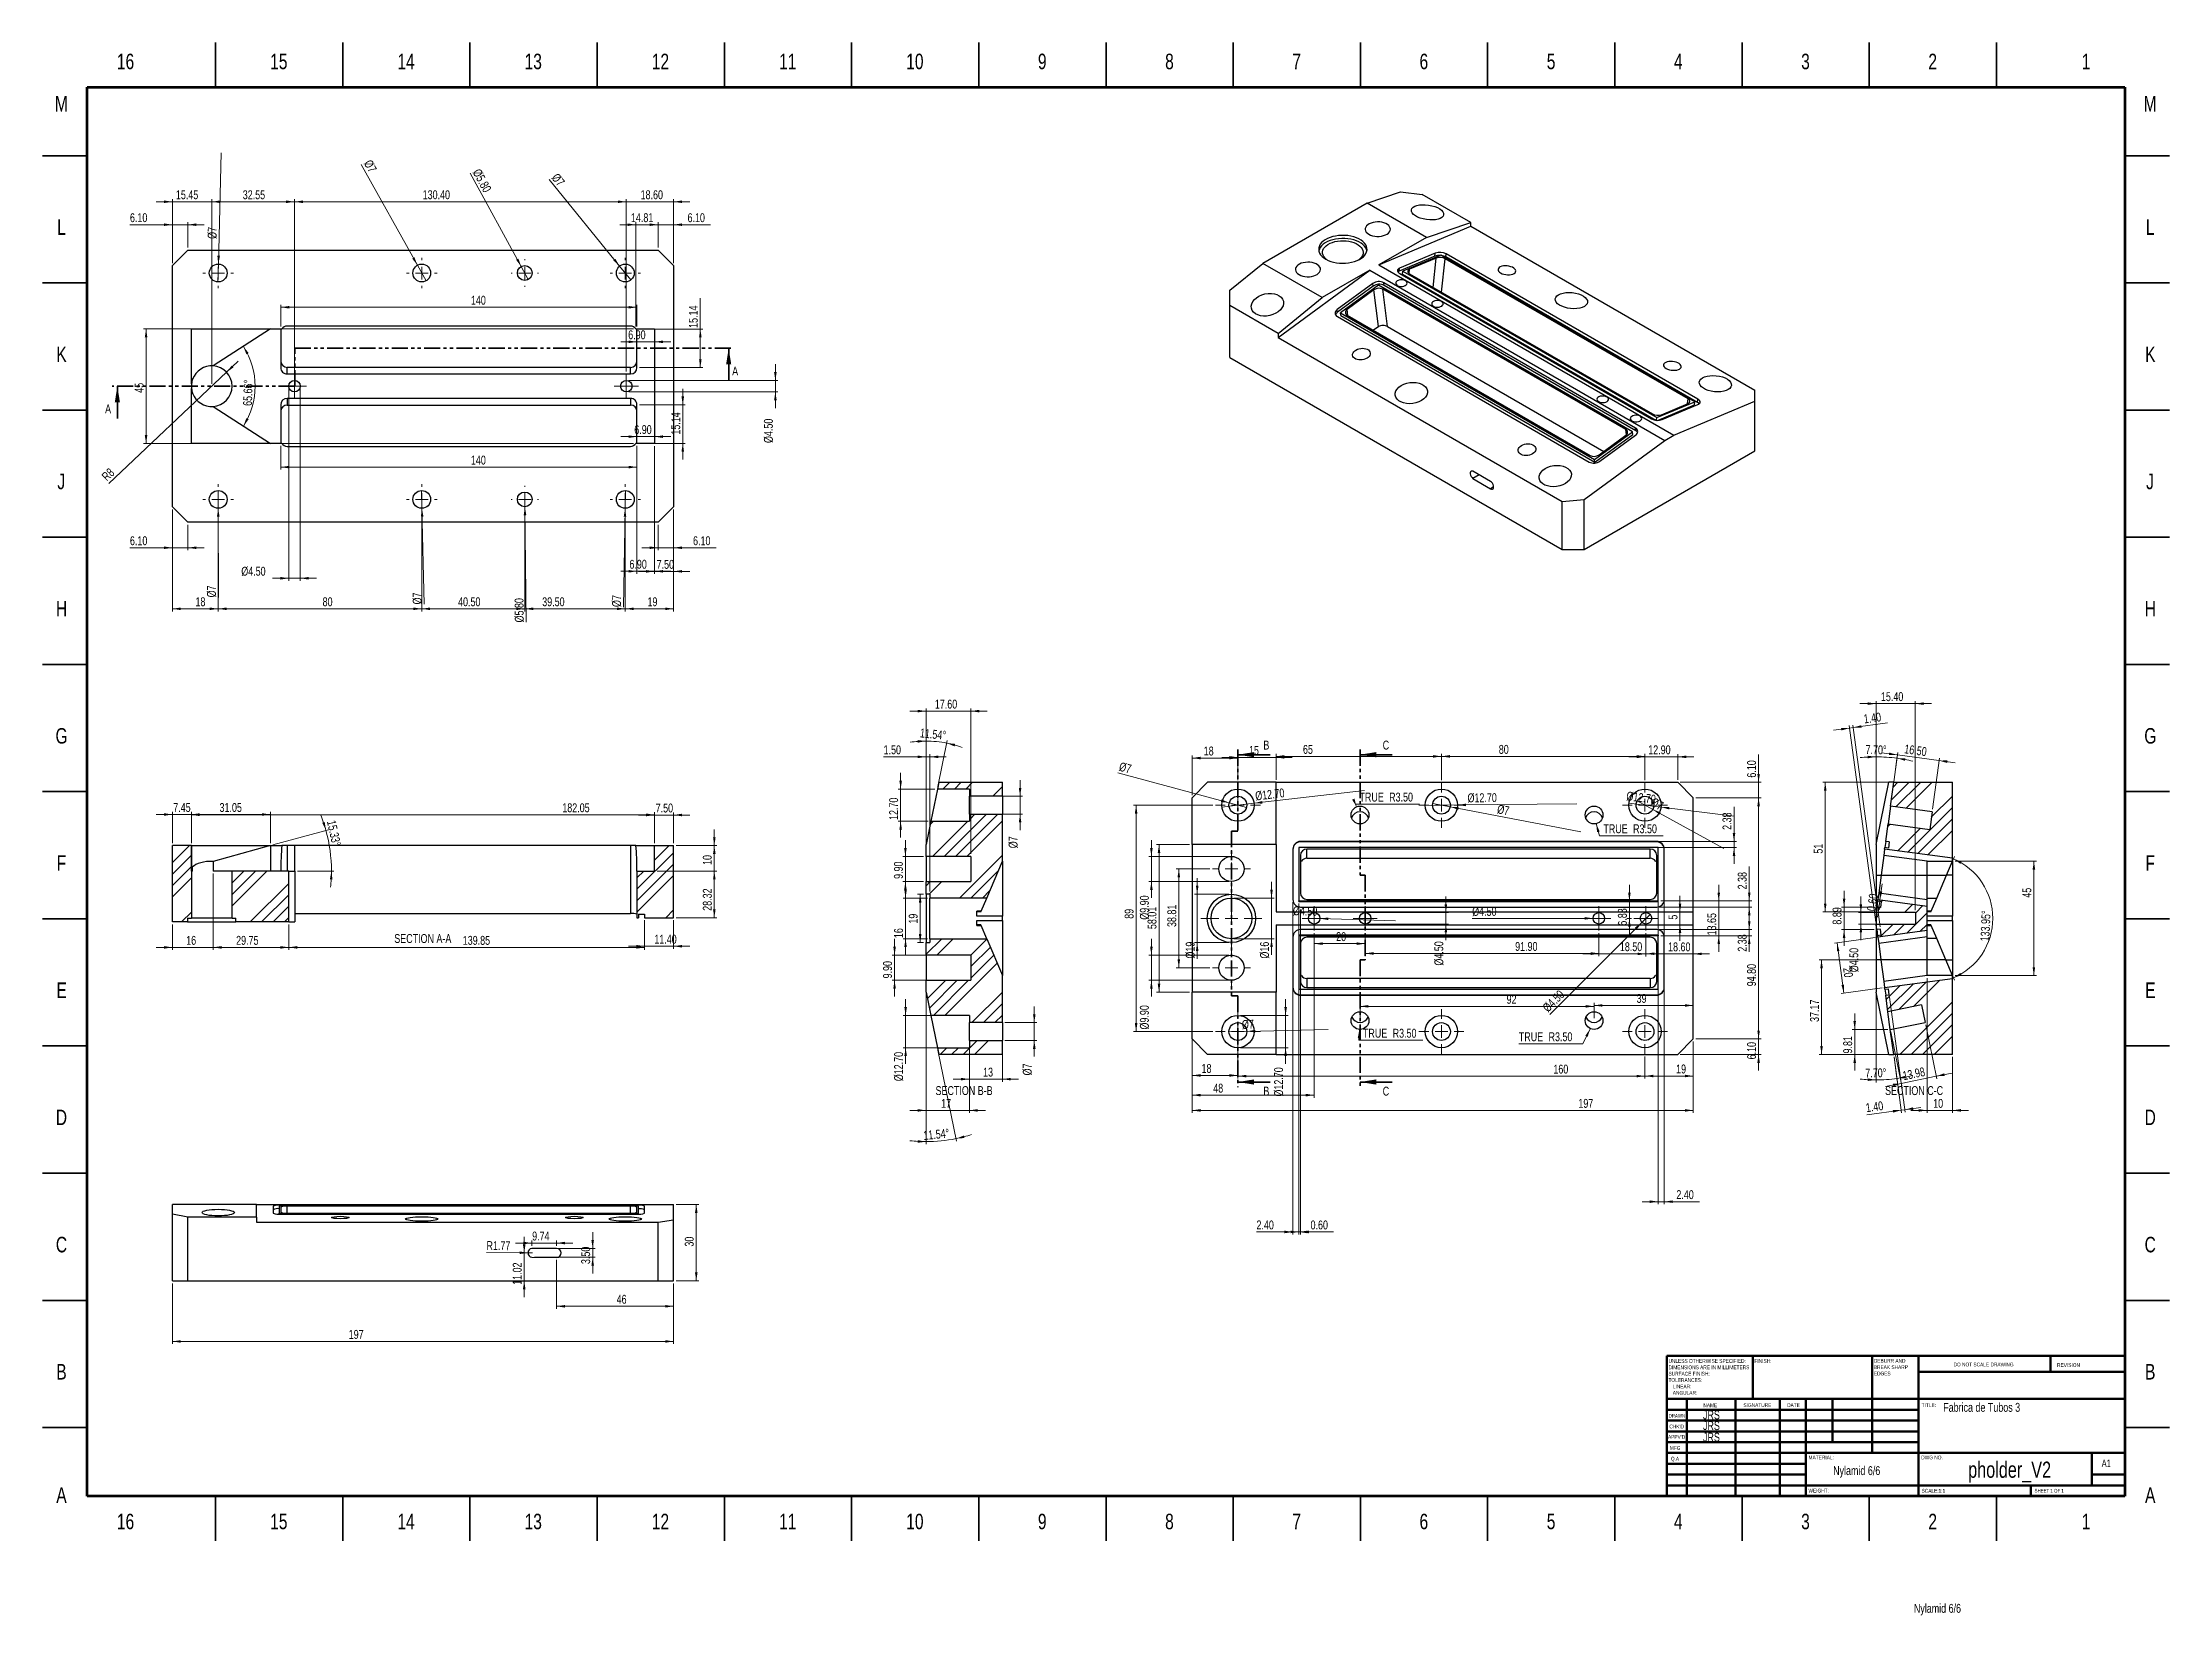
# Model space of a CAD drawing. Header units: millimetres. Extents: x 3 to 838, y -27 to 591.
import ezdxf

# ---------------------------------------------------------------- set-up
doc = ezdxf.new("R2010")
doc.units = ezdxf.units.MM
doc.linetypes.add('PHANTOM', pattern=[12.7, 6.35, -1.27, 1.27, -1.27, 1.27, -1.27])
doc.styles.add('SLDTEXTSTYLE0', font='TXT', dxfattribs={"width": 0.75})
doc.styles.add('SLDTEXTSTYLE1', font='TXT', dxfattribs={"width": 0.686449})
doc.styles.add('SLDTEXTSTYLE2', font='TXT', dxfattribs={"width": 0.6875})
doc.dimstyles.new('SLDDIMSTYLE0', dxfattribs={"dimtxt": 3.5, "dimasz": 3.302, "dimexe": 0, "dimexo": 0.0625, "dimgap": 0.875, "dimtad": 1, "dimrnd": 1e-09, "dimzin": 4, "dimdsep": 46, "dimtxsty": 'SLDTEXTSTYLE0', "dimsah": 1, "dimcen": 0.09, "dimadec": 0, "dimazin": 1, "dimtfac": 1, "dimtmove": 0, "dimatfit": 0, "dimfxl": 0, "dimfrac": 2, "dimtolj": 1, "dimtzin": 12, "dimarcsym": 0})
doc.dimstyles.new('SLDDIMSTYLE1', dxfattribs={"dimtxt": 3.5, "dimasz": 3.302, "dimexe": 0, "dimexo": 0.0625, "dimgap": 0.875, "dimtad": 1, "dimrnd": 1e-09, "dimzin": 12, "dimdsep": 46, "dimtxsty": 'SLDTEXTSTYLE0', "dimblk1": 'NONE', "dimsah": 1, "dimcen": 0, "dimadec": 0, "dimazin": 3, "dimtfac": 1, "dimtmove": 0, "dimatfit": 3, "dimldrblk": 'NONE', "dimfxl": 0, "dimfrac": 2, "dimtolj": 1, "dimtzin": 12, "dimarcsym": 0})
doc.dimstyles.new('SLDDIMSTYLE10', dxfattribs={"dimtxt": 3.5, "dimasz": 3.302, "dimexe": 0, "dimexo": 0.0625, "dimgap": 0.875, "dimtad": 0, "dimtih": 1, "dimtoh": 1, "dimrnd": 1e-09, "dimzin": 4, "dimdsep": 46, "dimtxsty": 'SLDTEXTSTYLE0', "dimsah": 1, "dimcen": 0, "dimadec": 0, "dimazin": 1, "dimtfac": 1, "dimtofl": 0, "dimtmove": 0, "dimatfit": 3, "dimfxl": 0, "dimfrac": 2, "dimtolj": 1, "dimtzin": 12, "dimarcsym": 0})
doc.dimstyles.new('SLDDIMSTYLE11', dxfattribs={"dimtxt": 3.5, "dimasz": 3.302, "dimexe": 0, "dimexo": 0.0625, "dimgap": 0.875, "dimtad": 1, "dimdec": 4, "dimzin": 4, "dimdsep": 46, "dimtxsty": 'SLDTEXTSTYLE0', "dimsah": 1, "dimcen": 0.09, "dimazin": 1, "dimtfac": 1, "dimtofl": 0, "dimtmove": 0, "dimatfit": 3, "dimfxl": 0, "dimfrac": 2, "dimtolj": 1, "dimtzin": 12, "dimarcsym": 0})
doc.dimstyles.new('SLDDIMSTYLE2', dxfattribs={"dimtxt": 3.5, "dimasz": 3.302, "dimexe": 0, "dimexo": 0.0625, "dimgap": 0.875, "dimtad": 1, "dimrnd": 1e-09, "dimzin": 4, "dimdsep": 46, "dimtxsty": 'SLDTEXTSTYLE0', "dimblk1": 'NONE', "dimsah": 1, "dimcen": 0, "dimadec": 0, "dimazin": 1, "dimtfac": 1, "dimtmove": 0, "dimatfit": 3, "dimldrblk": 'NONE', "dimfxl": 0, "dimfrac": 2, "dimtolj": 1, "dimtzin": 12, "dimarcsym": 0})
doc.dimstyles.new('SLDDIMSTYLE3', dxfattribs={"dimtxt": 3.5, "dimasz": 3.302, "dimexe": 0, "dimexo": 0.0625, "dimgap": 0.875, "dimtad": 1, "dimrnd": 1e-09, "dimzin": 12, "dimdsep": 46, "dimtxsty": 'SLDTEXTSTYLE0', "dimsah": 1, "dimcen": 0, "dimadec": 0, "dimazin": 3, "dimtfac": 1, "dimtofl": 0, "dimtmove": 1, "dimatfit": 3, "dimfxl": 0, "dimfrac": 2, "dimtolj": 1, "dimtzin": 12, "dimarcsym": 0})
doc.dimstyles.new('SLDDIMSTYLE4', dxfattribs={"dimtxt": 3.5, "dimasz": 3.302, "dimexe": 0, "dimexo": 0.0625, "dimgap": 0.875, "dimtad": 1, "dimdec": 4, "dimzin": 12, "dimdsep": 46, "dimtxsty": 'SLDTEXTSTYLE0', "dimsah": 1, "dimcen": 0.09, "dimazin": 3, "dimtfac": 1, "dimtofl": 0, "dimtmove": 0, "dimatfit": 3, "dimfxl": 0, "dimfrac": 2, "dimtolj": 1, "dimtzin": 12, "dimarcsym": 0})
doc.dimstyles.new('SLDDIMSTYLE5', dxfattribs={"dimtxt": 3.5, "dimasz": 3.302, "dimexe": 0, "dimexo": 0.0625, "dimgap": 0.875, "dimtad": 1, "dimrnd": 1e-09, "dimzin": 12, "dimdsep": 46, "dimtxsty": 'SLDTEXTSTYLE0', "dimsah": 1, "dimcen": 0.09, "dimadec": 0, "dimazin": 3, "dimtfac": 1, "dimtofl": 0, "dimtmove": 0, "dimatfit": 3, "dimfxl": 0, "dimfrac": 2, "dimtolj": 1, "dimtzin": 12, "dimarcsym": 0})
doc.dimstyles.new('SLDDIMSTYLE6', dxfattribs={"dimtxt": 3.5, "dimasz": 3.302, "dimexe": 0, "dimexo": 0.0625, "dimgap": 0.875, "dimtad": 1, "dimrnd": 1e-09, "dimzin": 12, "dimdsep": 46, "dimtxsty": 'SLDTEXTSTYLE0', "dimsah": 1, "dimcen": 0.09, "dimadec": 0, "dimazin": 3, "dimtfac": 1, "dimtmove": 0, "dimatfit": 0, "dimfxl": 0, "dimfrac": 2, "dimtolj": 1, "dimtzin": 12, "dimarcsym": 0})
doc.dimstyles.new('SLDDIMSTYLE7', dxfattribs={"dimtxt": 3.5, "dimasz": 3.302, "dimexe": 0, "dimexo": 0.0625, "dimgap": 0.875, "dimtad": 1, "dimrnd": 1e-09, "dimzin": 4, "dimdsep": 46, "dimtxsty": 'SLDTEXTSTYLE0', "dimsah": 1, "dimcen": 0.09, "dimadec": 0, "dimazin": 1, "dimtfac": 1, "dimtofl": 0, "dimtmove": 0, "dimatfit": 3, "dimfxl": 0, "dimfrac": 2, "dimtolj": 1, "dimtzin": 12, "dimarcsym": 0})
doc.dimstyles.new('SLDDIMSTYLE8', dxfattribs={"dimtxt": 3.5, "dimasz": 3.302, "dimexe": 0, "dimexo": 0.0625, "dimgap": 0.875, "dimtad": 1, "dimrnd": 1e-09, "dimzin": 12, "dimdsep": 46, "dimtxsty": 'SLDTEXTSTYLE0', "dimsah": 1, "dimcen": 0, "dimadec": 0, "dimazin": 3, "dimtfac": 1, "dimtofl": 0, "dimtmove": 0, "dimatfit": 3, "dimfxl": 0, "dimfrac": 2, "dimtolj": 1, "dimtzin": 12, "dimarcsym": 0})
doc.dimstyles.new('SLDDIMSTYLE9', dxfattribs={"dimtxt": 3.5, "dimasz": 3.302, "dimexe": 0, "dimexo": 0.0625, "dimgap": 0.875, "dimtad": 1, "dimrnd": 1e-09, "dimzin": 0, "dimdsep": 46, "dimtxsty": 'SLDTEXTSTYLE0', "dimsah": 1, "dimcen": 0.09, "dimadec": 0, "dimazin": 0, "dimtfac": 1, "dimtmove": 0, "dimatfit": 0, "dimfxl": 0, "dimfrac": 2, "dimtolj": 1, "dimtzin": 12, "dimarcsym": 0})

msp = doc.modelspace()

# ---------------------------------------------------------------- texts
at = {"color": 7, "linetype": 'Continuous', "lineweight": 0}
for s, insert, char_height, attachment_point, style in [('16', (35.12723, 587.11369), 6.096, 2, 'SLDTEXTSTYLE0'), ('15', (95.37723, 587.11369), 6.096, 2, 'SLDTEXTSTYLE0'), ('14', (145.37723, 587.11369), 6.096, 2, 'SLDTEXTSTYLE0'), ('13', (195.37723, 587.11369), 6.096, 2, 'SLDTEXTSTYLE0'), ('12', (245.37723, 587.11369), 6.096, 2, 'SLDTEXTSTYLE0'), ('11', (295.37723, 587.11369), 6.096, 2, 'SLDTEXTSTYLE0'), ('10', (345.37723, 587.11369), 6.096, 2, 'SLDTEXTSTYLE0'), ('9', (395.43862, 587.11369), 6.096, 2, 'SLDTEXTSTYLE0'), ('8', (445.43862, 587.11369), 6.096, 2, 'SLDTEXTSTYLE0'), ('7', (495.43862, 587.11369), 6.096, 2, 'SLDTEXTSTYLE0'), ('6', (545.43862, 587.11369), 6.096, 2, 'SLDTEXTSTYLE0'), ('5', (595.43862, 587.11369), 6.096, 2, 'SLDTEXTSTYLE0'), ('4', (645.43862, 587.11369), 6.096, 2, 'SLDTEXTSTYLE0'), ('3', (695.43862, 587.11369), 6.096, 2, 'SLDTEXTSTYLE0'), ('2', (745.43862, 587.11369), 6.096, 2, 'SLDTEXTSTYLE0'), ('1', (805.68862, 587.11369), 6.096, 2, 'SLDTEXTSTYLE0'), ('M', (9.8857, 570.47569), 6.096, 2, 'SLDTEXTSTYLE0'), ('M', (830.8857, 570.47569), 6.096, 2, 'SLDTEXTSTYLE0'), ('L', (9.93438, 521.97569), 6.096, 2, 'SLDTEXTSTYLE0'), ('L', (830.93438, 521.97569), 6.096, 2, 'SLDTEXTSTYLE0'), ('K', (9.98095, 471.97569), 6.096, 2, 'SLDTEXTSTYLE0'), ('K', (830.98095, 471.97569), 6.096, 2, 'SLDTEXTSTYLE0'), ('J', (9.84972, 421.97569), 6.096, 2, 'SLDTEXTSTYLE0'), ('J', (830.84972, 421.97569), 6.096, 2, 'SLDTEXTSTYLE0'), ('H', (9.98518, 371.97569), 6.096, 2, 'SLDTEXTSTYLE0'), ('H', (830.98518, 371.97569), 6.096, 2, 'SLDTEXTSTYLE0'), ('G', (9.98095, 321.97569), 6.096, 2, 'SLDTEXTSTYLE0'), ('G', (830.98095, 321.97569), 6.096, 2, 'SLDTEXTSTYLE0'), ('F', (9.9365, 271.97569), 6.096, 2, 'SLDTEXTSTYLE0'), ('F', (830.9365, 271.97569), 6.096, 2, 'SLDTEXTSTYLE0'), ('SECTION A-A', (151.97641, 241.00143), 3.5, 2, 'SLDTEXTSTYLE0'), ('E', (10.01058, 221.97569), 6.096, 2, 'SLDTEXTSTYLE0'), ('E', (831.01058, 221.97569), 6.096, 2, 'SLDTEXTSTYLE0'), ('SECTION B-B', (364.721, 181.21756), 3.5, 2, 'SLDTEXTSTYLE0'), ('SECTION C-C', (738.12845, 181.21756), 3.5, 2, 'SLDTEXTSTYLE0'), ('D', (9.93015, 171.97569), 6.096, 2, 'SLDTEXTSTYLE0'), ('D', (830.93015, 171.97569), 6.096, 2, 'SLDTEXTSTYLE0'), ('C', (9.9365, 121.97569), 6.096, 2, 'SLDTEXTSTYLE0'), ('C', (830.9365, 121.97569), 6.096, 2, 'SLDTEXTSTYLE0'), ('B', (9.95343, 71.97569), 6.096, 2, 'SLDTEXTSTYLE0'), ('FINISH:', (675.37129, 73.91927), 1.5, 1, 'SLDTEXTSTYLE0'), ('DO NOT SCALE DRAWING', (753.61464, 72.53299), 1.5, 1, 'SLDTEXTSTYLE0'), ('REVISION', (794.32758, 72.33491), 1.5, 1, 'SLDTEXTSTYLE0'), ('B', (830.95343, 71.97569), 6.096, 2, 'SLDTEXTSTYLE0'), ('DRAWN', (641.64336, 52.38478), 1.5, 1, 'SLDTEXTSTYLE1'), ('JRS', (655.15536, 53.71666), 3.5, 1, 'SLDTEXTSTYLE0'), ('NAME', (655.32224, 56.50148), 1.5, 1, 'SLDTEXTSTYLE0'), ('SIGNATURE', (671.03359, 56.56176), 1.5, 1, 'SLDTEXTSTYLE0'), ('DATE', (688.2147, 56.57618), 1.5, 1, 'SLDTEXTSTYLE0'), ('TITLE:', (741.09016, 56.57618), 1.5, 1, 'SLDTEXTSTYLE0'), ('Fabrica de Tubos 3', (749.56446, 56.69431), 3.5, 1, 'SLDTEXTSTYLE0'), ("APPV'D", (641.40172, 44.06587), 1.5, 1, 'SLDTEXTSTYLE0'), ("CHK'D", (641.93922, 48.16185), 1.5, 1, 'SLDTEXTSTYLE0'), ('JRS', (655.15536, 49.51292), 3.5, 1, 'SLDTEXTSTYLE0'), ('JRS', (655.15536, 44.95886), 3.5, 1, 'SLDTEXTSTYLE0'), ('MFG', (642.12401, 39.71578), 1.5, 1, 'SLDTEXTSTYLE0'), ('Q.A', (642.50904, 35.50466), 1.5, 1, 'SLDTEXTSTYLE0'), ('MATERIAL:', (696.64586, 35.98606), 1.5, 1, 'SLDTEXTSTYLE0'), ('DWG NO.', (740.953, 35.98606), 1.5, 1, 'SLDTEXTSTYLE0'), ('pholder_V2', (775.67242, 33.60691), 6.35, 2, 'SLDTEXTSTYLE0'), ('A1', (811.87116, 34.40639), 2.910417, 1, 'SLDTEXTSTYLE0'), ('Nylamid 6/6', (706.30092, 31.82216), 3.5, 1, 'SLDTEXTSTYLE0'), ('A', (9.94708, 23.47569), 6.096, 2, 'SLDTEXTSTYLE0'), ('WEIGHT:', (696.61781, 22.94931), 1.4986, 1, 'SLDTEXTSTYLE0'), ('SCALE:1:1', (741.07397, 22.90009), 1.5, 1, 'SLDTEXTSTYLE0'), ('SHEET 1 OF 1', (785.47829, 22.90009), 1.5, 1, 'SLDTEXTSTYLE2'), ('A', (830.94708, 23.47569), 6.096, 2, 'SLDTEXTSTYLE0'), ('16', (35.12723, 13.11369), 6.096, 2, 'SLDTEXTSTYLE0'), ('15', (95.37723, 13.11369), 6.096, 2, 'SLDTEXTSTYLE0'), ('14', (145.37723, 13.11369), 6.096, 2, 'SLDTEXTSTYLE0'), ('13', (195.37723, 13.11369), 6.096, 2, 'SLDTEXTSTYLE0'), ('12', (245.37723, 13.11369), 6.096, 2, 'SLDTEXTSTYLE0'), ('11', (295.37723, 13.11369), 6.096, 2, 'SLDTEXTSTYLE0'), ('10', (345.37723, 13.11369), 6.096, 2, 'SLDTEXTSTYLE0'), ('9', (395.43862, 13.11369), 6.096, 2, 'SLDTEXTSTYLE0'), ('8', (445.43862, 13.11369), 6.096, 2, 'SLDTEXTSTYLE0'), ('7', (495.43862, 13.11369), 6.096, 2, 'SLDTEXTSTYLE0'), ('6', (545.43862, 13.11369), 6.096, 2, 'SLDTEXTSTYLE0'), ('5', (595.43862, 13.11369), 6.096, 2, 'SLDTEXTSTYLE0'), ('4', (645.43862, 13.11369), 6.096, 2, 'SLDTEXTSTYLE0'), ('3', (695.43862, 13.11369), 6.096, 2, 'SLDTEXTSTYLE0'), ('2', (745.43862, 13.11369), 6.096, 2, 'SLDTEXTSTYLE0'), ('1', (805.68862, 13.11369), 6.096, 2, 'SLDTEXTSTYLE0'), ('Nylamid 6/6', (738.03764, -22.32512), 3.5, 1, 'SLDTEXTSTYLE0'), ('Nylamid 6/6', (738.03764, -22.32512), 3.5, 1, 'SLDTEXTSTYLE0'), ('Nylamid 6/6', (738.03764, -22.32512), 3.5, 1, 'SLDTEXTSTYLE0')]:
    msp.add_mtext(s, dxfattribs=dict(at, insert=insert, char_height=char_height, attachment_point=attachment_point, style=style))
at = {"color": 7, "linetype": 'Continuous', "char_height": 3.5, "attachment_point": 1, "style": 'SLDTEXTSTYLE0'}
for s, insert in [('A', (273.56802, 464.10984)), ('A', (27.08938, 449.21375)), ('B', (482.36657, 317.05283)), ('C', (529.26031, 317.05283)), ('B', (482.36657, 180.99959)), ('C', (529.26031, 180.99959))]:
    msp.add_mtext(s, dxfattribs=dict(at, insert=insert))

# ---------------------------------------------------------------- blocks, each defined once
blk = doc.blocks.new('SW_NOTE_0')
at = {"color": 0, "linetype": 'Continuous', "lineweight": 0, "char_height": 1.5, "attachment_point": 1, "style": 'SLDTEXTSTYLE0'}
for s, insert in [('UNLESS OTHERWISE SPECIFIED:', (0, 1.93)), ('TOLERANCES:', (0, -5.57)), ('SURFACE FINISH:', (0, -3.07)), ('DIMENSIONS ARE IN MILLIMETERS', (0, -0.57)), ('LINEAR:', (1.69, -8.07)), ('ANGULAR:', (1.69, -10.57))]:
    blk.add_mtext(s, dxfattribs=dict(at, insert=insert))
blk = doc.blocks.new('SW_NOTE_1')
at = {"color": 0, "linetype": 'Continuous', "lineweight": 0, "char_height": 1.5, "attachment_point": 1, "style": 'SLDTEXTSTYLE0'}
for s, insert in [('DEBURR AND', (0, 1.93)), ('BREAK SHARP', (0, -0.57)), ('EDGES', (0, -3.07))]:
    blk.add_mtext(s, dxfattribs=dict(at, insert=insert))
blk = doc.blocks.new('_D')
at = {"color": 7, "linetype": 'Continuous', "lineweight": 18}
for p, q in [((53.55, 519.88), (36.86, 519.88)), ((53.55, 504.78), (53.55, 520.88)), ((53.55, 519.88), (59.65, 519.88)), ((59.65, 510.88), (59.65, 520.88)), ((59.65, 519.88), (66, 519.88))]:
    blk.add_line(p, q, dxfattribs=at)
for points in [[(53.55, 519.88), (50.25, 520.39), (50.25, 519.37)], [(59.65, 519.88), (62.95, 519.37), (62.95, 520.39)]]:
    blk.add_solid(points, dxfattribs=at)
at = {"color": 7, "linetype": 'Continuous', "lineweight": 18, "insert": (36.86, 524.39), "char_height": 3.5, "attachment_point": 1, "style": 'SLDTEXTSTYLE0'}
blk.add_mtext('6.10', dxfattribs=at)
blk = doc.blocks.new('_D_1')
at = {"color": 7, "linetype": 'Continuous', "lineweight": 18}
for p, q in [((53.55, 407.98), (53.55, 391.88)), ((59.65, 401.88), (59.65, 391.88)), ((53.55, 392.88), (36.86, 392.88)), ((53.55, 392.88), (59.65, 392.88)), ((59.65, 392.88), (66, 392.88))]:
    blk.add_line(p, q, dxfattribs=at)
for points in [[(53.55, 392.88), (50.25, 393.39), (50.25, 392.37)], [(59.65, 392.88), (62.95, 392.37), (62.95, 393.39)]]:
    blk.add_solid(points, dxfattribs=at)
at = {"color": 7, "linetype": 'Continuous', "lineweight": 18, "insert": (36.86, 397.39), "char_height": 3.5, "attachment_point": 1, "style": 'SLDTEXTSTYLE0'}
blk.add_mtext('6.10', dxfattribs=at)
blk = doc.blocks.new('_D_2')
at = {"color": 7, "linetype": 'Continuous', "lineweight": 18}
for p, q in [((244.45, 519.88), (238.1, 519.88)), ((244.45, 510.88), (244.45, 520.88)), ((244.45, 519.88), (250.55, 519.88)), ((250.55, 504.78), (250.55, 520.88)), ((250.55, 519.88), (265.08, 519.88))]:
    blk.add_line(p, q, dxfattribs=at)
for points in [[(244.45, 519.88), (241.15, 520.39), (241.15, 519.37)], [(250.55, 519.88), (253.85, 519.37), (253.85, 520.39)]]:
    blk.add_solid(points, dxfattribs=at)
at = {"color": 7, "linetype": 'Continuous', "lineweight": 18, "insert": (256.02, 524.39), "char_height": 3.5, "attachment_point": 1, "style": 'SLDTEXTSTYLE0'}
blk.add_mtext('6.10', dxfattribs=at)
blk = doc.blocks.new('_D_3')
at = {"color": 7, "linetype": 'Continuous', "lineweight": 18}
for p, q in [((244.45, 401.88), (244.45, 391.88)), ((250.55, 407.98), (250.55, 391.88)), ((244.45, 392.88), (238.1, 392.88)), ((250.55, 392.88), (244.45, 392.88)), ((250.55, 392.88), (267.24, 392.88))]:
    blk.add_line(p, q, dxfattribs=at)
for points in [[(244.45, 392.88), (241.15, 393.39), (241.15, 392.37)], [(250.55, 392.88), (253.85, 392.37), (253.85, 393.39)]]:
    blk.add_solid(points, dxfattribs=at)
at = {"color": 7, "linetype": 'Continuous', "lineweight": 18, "insert": (258.19, 397.39), "char_height": 3.5, "attachment_point": 1, "style": 'SLDTEXTSTYLE0'}
blk.add_mtext('6.10', dxfattribs=at)
blk = doc.blocks.new('_D_4')
at = {"color": 7, "linetype": 'Continuous', "lineweight": 18}
for q in [(201.57, 537.6), (233.76, 498.17)]:
    blk.add_line((229.34, 503.59), q, dxfattribs=at)
blk.add_solid([(229.34, 503.59), (227.64, 506.47), (226.86, 505.83)], dxfattribs=at)
at = {"color": 7, "linetype": 'Continuous', "lineweight": 18, "insert": (205.06, 540.45), "char_height": 3.5, "attachment_point": 1, "rotation": 309.22909, "style": 'SLDTEXTSTYLE0'}
blk.add_mtext('%%c7', dxfattribs=at)
blk = doc.blocks.new('_None')
blk = doc.blocks.new('_D_5')
at = {"color": 7, "linetype": 'Continuous', "lineweight": 18}
for q in [(170.57, 540.09), (193.44, 498.34)]:
    blk.add_line((190.66, 503.43), q, dxfattribs=at)
blk.add_solid([(190.66, 503.43), (189.52, 506.57), (188.62, 506.08)], dxfattribs=at)
at = {"color": 7, "linetype": 'Continuous', "lineweight": 18, "insert": (174.51, 542.25), "char_height": 3.5, "attachment_point": 1, "rotation": 298.72173, "style": 'SLDTEXTSTYLE0'}
blk.add_mtext('%%c5.80', dxfattribs=at)
blk = doc.blocks.new('_D_6')
at = {"color": 7, "linetype": 'Continuous', "lineweight": 18}
for q in [(127.8, 543.6), (153.25, 497.82)]:
    blk.add_line((149.85, 503.94), q, dxfattribs=at)
blk.add_solid([(149.85, 503.94), (148.69, 507.07), (147.8, 506.58)], dxfattribs=at)
at = {"color": 7, "linetype": 'Continuous', "lineweight": 18, "insert": (131.74, 545.79), "char_height": 3.5, "attachment_point": 1, "rotation": 299.07134, "style": 'SLDTEXTSTYLE0'}
blk.add_mtext('%%c7', dxfattribs=at)
blk = doc.blocks.new('_D_7')
at = {"color": 7, "linetype": 'Continuous', "lineweight": 18}
for q in [(72.72, 548.1), (71.46, 497.38)]:
    blk.add_line((71.64, 504.38), q, dxfattribs=at)
blk.add_solid([(71.64, 504.38), (72.23, 507.67), (71.21, 507.69)], dxfattribs=at)
at = {"color": 7, "linetype": 'Continuous', "lineweight": 18, "insert": (67.38, 514.35), "char_height": 3.5, "attachment_point": 1, "rotation": 88.5869, "style": 'SLDTEXTSTYLE0'}
blk.add_mtext('%%c7', dxfattribs=at)
blk = doc.blocks.new('_D_8')
at = {"color": 7, "linetype": 'Continuous', "lineweight": 18}
for q in [(28.5, 418.13), (79.43, 466.24)]:
    blk.add_line((74.82, 461.88), q, dxfattribs=at)
blk.add_solid([(74.82, 461.88), (77.57, 463.77), (76.87, 464.51)], dxfattribs=at)
at = {"color": 7, "linetype": 'Continuous', "lineweight": 18, "insert": (25.41, 421.41), "char_height": 3.5, "attachment_point": 1, "rotation": 43.36633, "style": 'SLDTEXTSTYLE0'}
blk.add_mtext('R8', dxfattribs=at)
blk = doc.blocks.new('_D_9')
at = {"color": 7, "linetype": 'Continuous', "lineweight": 18}
for q in [(71.54, 415.38), (71.63, 373.38)]:
    blk.add_line((71.56, 408.38), q, dxfattribs=at)
blk.add_solid([(71.56, 408.38), (71.06, 405.08), (72.07, 405.08)], dxfattribs=at)
at = {"color": 7, "linetype": 'Continuous', "lineweight": 18, "insert": (67.14, 373.37), "char_height": 3.5, "attachment_point": 1, "rotation": 90.12159, "style": 'SLDTEXTSTYLE0'}
blk.add_mtext('%%c7', dxfattribs=at)
blk = doc.blocks.new('_D_10')
at = {"color": 7, "linetype": 'Continuous', "lineweight": 18}
for q in [(151.47, 415.38), (152.53, 370.67)]:
    blk.add_line((151.63, 408.38), q, dxfattribs=at)
blk.add_solid([(151.63, 408.38), (151.2, 405.07), (152.22, 405.09)], dxfattribs=at)
at = {"color": 7, "linetype": 'Continuous', "lineweight": 18, "insert": (148.04, 370.56), "char_height": 3.5, "attachment_point": 1, "rotation": 91.36635, "style": 'SLDTEXTSTYLE0'}
blk.add_mtext('%%c7', dxfattribs=at)
blk = doc.blocks.new('_D_11')
at = {"color": 7, "linetype": 'Continuous', "lineweight": 18}
for q in [(192.01, 414.78), (192.65, 363.56)]:
    blk.add_line((192.09, 408.98), q, dxfattribs=at)
blk.add_solid([(192.09, 408.98), (191.62, 405.67), (192.64, 405.69)], dxfattribs=at)
at = {"color": 7, "linetype": 'Continuous', "lineweight": 18, "insert": (188.15, 363.5), "char_height": 3.5, "attachment_point": 1, "rotation": 90.71143, "style": 'SLDTEXTSTYLE0'}
blk.add_mtext('%%c5.80', dxfattribs=at)
blk = doc.blocks.new('_D_12')
at = {"color": 7, "linetype": 'Continuous', "lineweight": 18}
for q in [(231.61, 415.38), (230.83, 369.54)]:
    blk.add_line((231.49, 408.38), q, dxfattribs=at)
blk.add_solid([(231.49, 408.38), (230.93, 405.09), (231.94, 405.07)], dxfattribs=at)
at = {"color": 7, "linetype": 'Continuous', "lineweight": 18, "insert": (226.34, 369.61), "char_height": 3.5, "attachment_point": 1, "rotation": 89.02537, "style": 'SLDTEXTSTYLE0'}
blk.add_mtext('%%c7', dxfattribs=at)
blk = doc.blocks.new('_D_13')
at = {"color": 7, "linetype": 'Continuous', "lineweight": 18}
for p, q in [((99.3, 455.39), (99.3, 379.88)), ((103.8, 455.39), (103.8, 379.88)), ((99.3, 380.88), (92.95, 380.88)), ((99.3, 380.88), (103.8, 380.88)), ((103.8, 380.88), (110.15, 380.88))]:
    blk.add_line(p, q, dxfattribs=at)
for points in [[(99.3, 380.88), (96, 381.39), (96, 380.37)], [(103.8, 380.88), (107.1, 380.37), (107.1, 381.39)]]:
    blk.add_solid(points, dxfattribs=at)
at = {"color": 7, "linetype": 'Continuous', "lineweight": 18, "insert": (80.61, 385.39), "char_height": 3.5, "attachment_point": 1, "style": 'SLDTEXTSTYLE0'}
blk.add_mtext('%%c4.50', dxfattribs=at)
blk = doc.blocks.new('_D_14')
at = {"color": 7, "linetype": 'Continuous', "lineweight": 18}
for p, q in [((290.55, 458.64), (290.55, 464.99)), ((232.95, 458.64), (291.55, 458.64)), ((232.95, 454.14), (291.55, 454.14)), ((290.55, 458.64), (290.55, 454.14)), ((290.55, 454.14), (290.55, 447.79))]:
    blk.add_line(p, q, dxfattribs=at)
for points in [[(290.55, 458.64), (291.06, 461.94), (290.04, 461.94)], [(290.55, 454.14), (290.04, 450.84), (291.06, 450.84)]]:
    blk.add_solid(points, dxfattribs=at)
at = {"color": 7, "linetype": 'Continuous', "lineweight": 18, "insert": (286.04, 434.06), "char_height": 3.5, "attachment_point": 1, "rotation": 90, "style": 'SLDTEXTSTYLE0'}
blk.add_mtext('%%c4.50', dxfattribs=at)
blk = doc.blocks.new('_D_15')
at = {"color": 7, "linetype": 'Continuous', "lineweight": 18}
blk.add_arc((57.18, 456.38), 28.87, 327.17146, 32.82854, dxfattribs=at)
for points in [[(81.44, 472.03), (82.62, 468.91), (83.51, 469.41)], [(81.44, 440.73), (83.51, 443.35), (82.62, 443.85)]]:
    blk.add_solid(points, dxfattribs=at)
at = {"color": 7, "linetype": 'Continuous', "lineweight": 18, "insert": (81.27, 448.73), "char_height": 3.5, "attachment_point": 1, "rotation": 87.86765, "style": 'SLDTEXTSTYLE0'}
blk.add_mtext('65.66°', dxfattribs=at)
blk = doc.blocks.new('_D_16')
at = {"color": 7, "linetype": 'Continuous', "lineweight": 18}
for p, q in [((243.05, 432.88), (243.05, 382.59)), ((250.55, 407.98), (250.55, 382.59)), ((243.05, 383.59), (236.7, 383.59)), ((243.05, 383.59), (250.55, 383.59)), ((250.55, 383.59), (256.9, 383.59))]:
    blk.add_line(p, q, dxfattribs=at)
for points in [[(243.05, 383.59), (239.75, 384.1), (239.75, 383.08)], [(250.55, 383.59), (253.85, 383.08), (253.85, 384.1)]]:
    blk.add_solid(points, dxfattribs=at)
at = {"color": 7, "linetype": 'Continuous', "lineweight": 18, "insert": (243.88, 388.1), "char_height": 3.5, "attachment_point": 1, "style": 'SLDTEXTSTYLE0'}
blk.add_mtext('7.50', dxfattribs=at)
blk = doc.blocks.new('_D_17')
at = {"color": 7, "linetype": 'Continuous', "lineweight": 18}
for p, q in [((234.74, 478.88), (42.2, 478.88)), ((43.2, 478.88), (43.2, 433.88)), ((234.74, 433.88), (42.2, 433.88))]:
    blk.add_line(p, q, dxfattribs=at)
for points in [[(43.2, 478.88), (42.69, 475.58), (43.71, 475.58)], [(43.2, 433.88), (43.71, 437.18), (42.69, 437.18)]]:
    blk.add_solid(points, dxfattribs=at)
at = {"color": 7, "linetype": 'Continuous', "lineweight": 18, "insert": (38.69, 453.8), "char_height": 3.5, "attachment_point": 1, "rotation": 90, "style": 'SLDTEXTSTYLE0'}
blk.add_mtext('45', dxfattribs=at)
blk = doc.blocks.new('_D_18')
at = {"color": 7, "linetype": 'Continuous', "lineweight": 18}
for p, q in [((236.15, 432.92), (236.15, 382.62)), ((243.05, 432.88), (243.05, 382.62)), ((236.15, 383.62), (229.8, 383.62)), ((236.15, 383.62), (243.05, 383.62)), ((243.05, 383.62), (249.4, 383.62))]:
    blk.add_line(p, q, dxfattribs=at)
for points in [[(236.15, 383.62), (232.85, 384.13), (232.85, 383.12)], [(243.05, 383.62), (246.35, 383.12), (246.35, 384.13)]]:
    blk.add_solid(points, dxfattribs=at)
at = {"color": 7, "linetype": 'Continuous', "lineweight": 18, "insert": (233.18, 388.14), "char_height": 3.5, "attachment_point": 1, "style": 'SLDTEXTSTYLE0'}
blk.add_mtext('6.90', dxfattribs=at)
blk = doc.blocks.new('_D_19')
at = {"color": 7, "linetype": 'Continuous', "lineweight": 18}
for p, q in [((235.74, 519.88), (229.39, 519.88)), ((235.74, 479.88), (235.74, 520.88)), ((250.55, 519.88), (235.74, 519.88)), ((250.55, 504.78), (250.55, 520.88)), ((250.55, 519.88), (256.9, 519.88))]:
    blk.add_line(p, q, dxfattribs=at)
for points in [[(235.74, 519.88), (232.44, 520.39), (232.44, 519.37)], [(250.55, 519.88), (253.85, 519.37), (253.85, 520.39)]]:
    blk.add_solid(points, dxfattribs=at)
at = {"color": 7, "linetype": 'Continuous', "lineweight": 18, "insert": (233.78, 524.39), "char_height": 3.5, "attachment_point": 1, "style": 'SLDTEXTSTYLE0'}
blk.add_mtext('14.81', dxfattribs=at)
blk = doc.blocks.new('_D_20')
at = {"color": 7, "linetype": 'Continuous', "lineweight": 18}
for p, q in [((231.95, 528.9), (225.6, 528.9)), ((231.95, 462.14), (231.95, 529.9)), ((231.95, 528.9), (250.55, 528.9)), ((250.55, 504.78), (250.55, 529.9)), ((250.55, 528.9), (256.9, 528.9))]:
    blk.add_line(p, q, dxfattribs=at)
for points in [[(231.95, 528.9), (228.65, 529.41), (228.65, 528.39)], [(250.55, 528.9), (253.85, 528.39), (253.85, 529.41)]]:
    blk.add_solid(points, dxfattribs=at)
at = {"color": 7, "linetype": 'Continuous', "lineweight": 18, "insert": (237.58, 533.41), "char_height": 3.5, "attachment_point": 1, "style": 'SLDTEXTSTYLE0'}
blk.add_mtext('18.60', dxfattribs=at)
blk = doc.blocks.new('_D_21')
at = {"color": 7, "linetype": 'Continuous', "lineweight": 18}
for p, q in [((101.55, 462.14), (101.55, 529.9)), ((101.55, 528.9), (231.95, 528.9)), ((231.95, 462.14), (231.95, 529.9))]:
    blk.add_line(p, q, dxfattribs=at)
for points in [[(101.55, 528.9), (104.85, 528.39), (104.85, 529.41)], [(231.95, 528.9), (228.65, 529.41), (228.65, 528.39)]]:
    blk.add_solid(points, dxfattribs=at)
at = {"color": 7, "linetype": 'Continuous', "lineweight": 18, "insert": (151.92, 533.41), "char_height": 3.5, "attachment_point": 1, "style": 'SLDTEXTSTYLE0'}
blk.add_mtext('130.40', dxfattribs=at)
blk = doc.blocks.new('_D_22')
at = {"color": 7, "linetype": 'Continuous', "lineweight": 18}
for p, q in [((69, 457.38), (69, 529.9)), ((101.55, 528.9), (69, 528.9)), ((101.55, 462.14), (101.55, 529.9))]:
    blk.add_line(p, q, dxfattribs=at)
for points in [[(69, 528.9), (72.3, 528.39), (72.3, 529.41)], [(101.55, 528.9), (98.25, 529.41), (98.25, 528.39)]]:
    blk.add_solid(points, dxfattribs=at)
at = {"color": 7, "linetype": 'Continuous', "lineweight": 18, "insert": (81.2, 533.41), "char_height": 3.5, "attachment_point": 1, "style": 'SLDTEXTSTYLE0'}
blk.add_mtext('32.55', dxfattribs=at)
blk = doc.blocks.new('_D_23')
at = {"color": 7, "linetype": 'Continuous', "lineweight": 18}
for p, q in [((53.55, 528.9), (47.2, 528.9)), ((53.55, 504.78), (53.55, 529.9)), ((69, 528.9), (53.55, 528.9)), ((69, 457.38), (69, 529.9)), ((69, 528.9), (75.35, 528.9))]:
    blk.add_line(p, q, dxfattribs=at)
for points in [[(53.55, 528.9), (50.25, 529.41), (50.25, 528.39)], [(69, 528.9), (72.3, 528.39), (72.3, 529.41)]]:
    blk.add_solid(points, dxfattribs=at)
at = {"color": 7, "linetype": 'Continuous', "lineweight": 18, "insert": (54.92, 533.41), "char_height": 3.5, "attachment_point": 1, "style": 'SLDTEXTSTYLE0'}
blk.add_mtext('15.45', dxfattribs=at)
blk = doc.blocks.new('_D_24')
at = {"color": 7, "linetype": 'Continuous', "lineweight": 18}
for p, q in [((53.55, 407.98), (53.55, 367.88)), ((71.55, 404.88), (71.55, 367.88)), ((53.55, 368.88), (71.55, 368.88))]:
    blk.add_line(p, q, dxfattribs=at)
for points in [[(53.55, 368.88), (56.85, 368.37), (56.85, 369.39)], [(71.55, 368.88), (68.25, 369.39), (68.25, 368.37)]]:
    blk.add_solid(points, dxfattribs=at)
at = {"color": 7, "linetype": 'Continuous', "lineweight": 18, "insert": (62.61, 373.39), "char_height": 3.5, "attachment_point": 1, "style": 'SLDTEXTSTYLE0'}
blk.add_mtext('18', dxfattribs=at)
blk = doc.blocks.new('_D_25')
at = {"color": 7, "linetype": 'Continuous', "lineweight": 18}
for p, q in [((71.55, 404.88), (71.55, 367.88)), ((151.55, 404.88), (151.55, 367.88)), ((71.55, 368.88), (151.55, 368.88))]:
    blk.add_line(p, q, dxfattribs=at)
for points in [[(71.55, 368.88), (74.85, 368.37), (74.85, 369.39)], [(151.55, 368.88), (148.25, 369.39), (148.25, 368.37)]]:
    blk.add_solid(points, dxfattribs=at)
at = {"color": 7, "linetype": 'Continuous', "lineweight": 18, "insert": (112.59, 373.39), "char_height": 3.5, "attachment_point": 1, "style": 'SLDTEXTSTYLE0'}
blk.add_mtext('80', dxfattribs=at)
blk = doc.blocks.new('_D_26')
at = {"color": 7, "linetype": 'Continuous', "lineweight": 18}
for p, q in [((151.55, 404.88), (151.55, 367.88)), ((192.05, 405.48), (192.05, 367.88)), ((151.55, 368.88), (192.05, 368.88))]:
    blk.add_line(p, q, dxfattribs=at)
for points in [[(151.55, 368.88), (154.85, 368.37), (154.85, 369.39)], [(192.05, 368.88), (188.75, 369.39), (188.75, 368.37)]]:
    blk.add_solid(points, dxfattribs=at)
at = {"color": 7, "linetype": 'Continuous', "lineweight": 18, "insert": (165.83, 373.39), "char_height": 3.5, "attachment_point": 1, "style": 'SLDTEXTSTYLE0'}
blk.add_mtext('40.50', dxfattribs=at)
blk = doc.blocks.new('_D_27')
at = {"color": 7, "linetype": 'Continuous', "lineweight": 18}
for p, q in [((192.05, 405.48), (192.05, 367.88)), ((231.55, 404.88), (231.55, 367.88)), ((192.05, 368.88), (231.55, 368.88))]:
    blk.add_line(p, q, dxfattribs=at)
for points in [[(192.05, 368.88), (195.35, 368.37), (195.35, 369.39)], [(231.55, 368.88), (228.25, 369.39), (228.25, 368.37)]]:
    blk.add_solid(points, dxfattribs=at)
at = {"color": 7, "linetype": 'Continuous', "lineweight": 18, "insert": (198.91, 373.39), "char_height": 3.5, "attachment_point": 1, "style": 'SLDTEXTSTYLE0'}
blk.add_mtext('39.50', dxfattribs=at)
blk = doc.blocks.new('_D_28')
at = {"color": 7, "linetype": 'Continuous', "lineweight": 18}
for p, q in [((231.55, 404.88), (231.55, 367.88)), ((250.55, 407.98), (250.55, 367.88)), ((231.55, 368.88), (250.55, 368.88))]:
    blk.add_line(p, q, dxfattribs=at)
for points in [[(231.55, 368.88), (234.85, 368.37), (234.85, 369.39)], [(250.55, 368.88), (247.25, 369.39), (247.25, 368.37)]]:
    blk.add_solid(points, dxfattribs=at)
at = {"color": 7, "linetype": 'Continuous', "lineweight": 18, "insert": (240.28, 373.39), "char_height": 3.5, "attachment_point": 1, "style": 'SLDTEXTSTYLE0'}
blk.add_mtext('19', dxfattribs=at)
blk = doc.blocks.new('_D_29')
at = {"color": 7, "linetype": 'Continuous', "lineweight": 18}
for p, q in [((96.15, 432.92), (96.15, 423.58)), ((236.15, 432.92), (236.15, 423.58)), ((96.15, 424.58), (236.15, 424.58))]:
    blk.add_line(p, q, dxfattribs=at)
for points in [[(96.15, 424.58), (99.45, 424.07), (99.45, 425.09)], [(236.15, 424.58), (232.85, 425.09), (232.85, 424.07)]]:
    blk.add_solid(points, dxfattribs=at)
at = {"color": 7, "linetype": 'Continuous', "lineweight": 18, "insert": (170.88, 429.09), "char_height": 3.5, "attachment_point": 1, "style": 'SLDTEXTSTYLE0'}
blk.add_mtext('140', dxfattribs=at)
blk = doc.blocks.new('_D_30')
at = {"color": 7, "linetype": 'Continuous', "lineweight": 18}
for p, q in [((236.15, 436.56), (229.8, 436.56)), ((236.15, 436.56), (243.05, 436.56)), ((243.05, 436.56), (249.4, 436.56))]:
    blk.add_line(p, q, dxfattribs=at)
for points in [[(236.15, 436.56), (232.85, 437.06), (232.85, 436.05)], [(243.05, 436.56), (246.35, 436.05), (246.35, 437.06)]]:
    blk.add_solid(points, dxfattribs=at)
at = {"color": 7, "linetype": 'Continuous', "lineweight": 18, "insert": (235.09, 441.07), "char_height": 3.5, "attachment_point": 1, "style": 'SLDTEXTSTYLE0'}
blk.add_mtext('6.90', dxfattribs=at)
blk = doc.blocks.new('_D_31')
at = {"color": 7, "linetype": 'Continuous', "lineweight": 18}
for p, q in [((236.15, 473.84), (229.8, 473.84)), ((236.15, 473.84), (243.05, 473.84)), ((243.05, 473.84), (249.4, 473.84))]:
    blk.add_line(p, q, dxfattribs=at)
for points in [[(236.15, 473.84), (232.85, 474.35), (232.85, 473.33)], [(243.05, 473.84), (246.35, 473.33), (246.35, 474.35)]]:
    blk.add_solid(points, dxfattribs=at)
at = {"color": 7, "linetype": 'Continuous', "lineweight": 18, "insert": (232.7, 478.35), "char_height": 3.5, "attachment_point": 1, "style": 'SLDTEXTSTYLE0'}
blk.add_mtext('6.90', dxfattribs=at)
blk = doc.blocks.new('_D_32')
at = {"color": 7, "linetype": 'Continuous', "lineweight": 18}
for p, q in [((96.15, 479.85), (96.15, 488.42)), ((96.15, 487.42), (236.15, 487.42)), ((236.15, 479.85), (236.15, 488.42))]:
    blk.add_line(p, q, dxfattribs=at)
for points in [[(96.15, 487.42), (99.45, 486.92), (99.45, 487.93)], [(236.15, 487.42), (232.85, 487.93), (232.85, 486.92)]]:
    blk.add_solid(points, dxfattribs=at)
at = {"color": 7, "linetype": 'Continuous', "lineweight": 18, "insert": (170.88, 491.94), "char_height": 3.5, "attachment_point": 1, "style": 'SLDTEXTSTYLE0'}
blk.add_mtext('140', dxfattribs=at)
blk = doc.blocks.new('_D_33')
at = {"color": 7, "linetype": 'Continuous', "lineweight": 18}
for p, q in [((261.05, 478.85), (261.05, 490.95)), ((237.15, 478.85), (262.05, 478.85)), ((261.05, 463.71), (261.05, 478.85)), ((237.15, 463.71), (262.05, 463.71))]:
    blk.add_line(p, q, dxfattribs=at)
for points in [[(261.05, 478.85), (260.54, 475.54), (261.56, 475.54)], [(261.05, 463.71), (261.56, 467.01), (260.54, 467.01)]]:
    blk.add_solid(points, dxfattribs=at)
at = {"color": 7, "linetype": 'Continuous', "lineweight": 18, "insert": (256.54, 479.32), "char_height": 3.5, "attachment_point": 1, "rotation": 90, "style": 'SLDTEXTSTYLE0'}
blk.add_mtext('15.14', dxfattribs=at)
blk = doc.blocks.new('_D_34')
at = {"color": 7, "linetype": 'Continuous', "lineweight": 18}
for p, q in [((254.15, 449.05), (254.15, 455.4)), ((237.15, 449.05), (255.15, 449.05)), ((254.15, 433.92), (254.15, 449.05)), ((237.15, 433.92), (255.15, 433.92)), ((254.15, 433.92), (254.15, 427.57))]:
    blk.add_line(p, q, dxfattribs=at)
for points in [[(254.15, 449.05), (254.66, 452.36), (253.64, 452.36)], [(254.15, 433.92), (253.64, 430.62), (254.66, 430.62)]]:
    blk.add_solid(points, dxfattribs=at)
at = {"color": 7, "linetype": 'Continuous', "lineweight": 18, "insert": (249.64, 437.33), "char_height": 3.5, "attachment_point": 1, "rotation": 90, "style": 'SLDTEXTSTYLE0'}
blk.add_mtext('15.14', dxfattribs=at)
blk = doc.blocks.new('SW_CENTERMARKSYMBOL_0')
at = {"color": 0, "linetype": 'Continuous', "lineweight": 0}
for p, q in [((-5, 0), (-6, 0)), ((0, 0), (-2.5, 0)), ((0, 5), (0, 6)), ((0, 0), (0, 2.5)), ((0, 0), (0, -2.5)), ((0, 0), (2.5, 0)), ((5, 0), (6, 0)), ((0, -5), (0, -6))]:
    blk.add_line(p, q, dxfattribs=at)
blk = doc.blocks.new('SW_CENTERMARKSYMBOL_1')
at = {"color": 0, "linetype": 'Continuous', "lineweight": 0}
for p, q in [((-5, 0), (-6, 0)), ((0, 0), (-2.5, 0)), ((0, 5), (0, 6)), ((0, 0), (0, 2.5)), ((0, 0), (0, -2.5)), ((0, 0), (2.5, 0)), ((5, 0), (6, 0)), ((0, -5), (0, -6))]:
    blk.add_line(p, q, dxfattribs=at)
blk = doc.blocks.new('SW_CENTERMARKSYMBOL_2')
at = {"color": 0, "linetype": 'Continuous', "lineweight": 0}
for p, q in [((-5, 0), (-6, 0)), ((0, 0), (-2.5, 0)), ((0, 5), (0, 6)), ((0, 0), (0, 2.5)), ((0, 0), (0, -2.5)), ((0, 0), (2.5, 0)), ((5, 0), (6, 0)), ((0, -5), (0, -6))]:
    blk.add_line(p, q, dxfattribs=at)
blk = doc.blocks.new('SW_CENTERMARKSYMBOL_3')
at = {"color": 0, "linetype": 'Continuous', "lineweight": 0}
for p, q in [((-5, 0), (-6, 0)), ((0, 0), (-2.5, 0)), ((0, 5), (0, 6)), ((0, 0), (0, 2.5)), ((0, 0), (0, -2.5)), ((0, 0), (2.5, 0)), ((5, 0), (6, 0)), ((0, -5), (0, -6))]:
    blk.add_line(p, q, dxfattribs=at)
blk = doc.blocks.new('SW_CENTERMARKSYMBOL_4')
at = {"color": 0, "linetype": 'Continuous', "lineweight": 0}
for p, q in [((-5, 0), (-6, 0)), ((0, 0), (-2.5, 0)), ((0, 5), (0, 6)), ((0, 0), (0, 2.5)), ((0, 0), (0, -2.5)), ((0, 0), (2.5, 0)), ((5, 0), (6, 0)), ((0, -5), (0, -6))]:
    blk.add_line(p, q, dxfattribs=at)
blk = doc.blocks.new('SW_CENTERMARKSYMBOL_5')
at = {"color": 0, "linetype": 'Continuous', "lineweight": 0}
for p, q in [((-5, 0), (-6, 0)), ((0, 0), (-2.5, 0)), ((0, 5), (0, 6)), ((0, 0), (0, 2.5)), ((0, 0), (0, -2.5)), ((0, 0), (2.5, 0)), ((5, 0), (6, 0)), ((0, -5), (0, -6))]:
    blk.add_line(p, q, dxfattribs=at)
blk = doc.blocks.new('SW_CENTERMARKSYMBOL_6')
at = {"color": 0, "linetype": 'Continuous', "lineweight": 0}
for p, q in [((-5, 0), (-5.4, 0)), ((0, 0), (-2.5, 0)), ((0, 5), (0, 5.4)), ((0, 0), (0, 2.5)), ((0, 0), (0, -2.5)), ((0, 0), (2.5, 0)), ((5, 0), (5.4, 0)), ((0, -5), (0, -5.4))]:
    blk.add_line(p, q, dxfattribs=at)
blk = doc.blocks.new('SW_CENTERMARKSYMBOL_7')
at = {"color": 0, "linetype": 'Continuous', "lineweight": 0}
for p, q in [((-5, 0), (-5.4, 0)), ((0, 0), (-2.5, 0)), ((0, 5), (0, 5.4)), ((0, 0), (0, 2.5)), ((0, 0), (0, -2.5)), ((0, 0), (2.5, 0)), ((5, 0), (5.4, 0)), ((0, -5), (0, -5.4))]:
    blk.add_line(p, q, dxfattribs=at)
blk = doc.blocks.new('SW_CENTERMARKSYMBOL_8')
at = {"color": 0, "linetype": 'Continuous', "lineweight": 0}
for p, q in [((-2.5, 0), (-4.75, 0)), ((0, 0), (-2.5, 0)), ((0, 2.5), (0, 4.75)), ((0, 0), (0, 2.5)), ((0, 0), (0, -2.5)), ((0, 0), (2.5, 0)), ((2.5, 0), (4.75, 0)), ((0, -2.5), (0, -4.75))]:
    blk.add_line(p, q, dxfattribs=at)
blk = doc.blocks.new('SW_CENTERMARKSYMBOL_9')
at = {"color": 0, "linetype": 'Continuous', "lineweight": 0}
for p, q in [((-2.5, 0), (-4.75, 0)), ((0, 0), (-2.5, 0)), ((0, 2.5), (0, 4.75)), ((0, 0), (0, 2.5)), ((0, 0), (0, -2.5)), ((0, 0), (2.5, 0)), ((2.5, 0), (4.75, 0)), ((0, -2.5), (0, -4.75))]:
    blk.add_line(p, q, dxfattribs=at)
blk = doc.blocks.new('_D_35')
at = {"color": 7, "linetype": 'Continuous', "lineweight": 18}
for q in [(176.98, 115.84), (195.1, 115.69)]:
    blk.add_line((193.32, 115.7), q, dxfattribs=at)
blk.add_solid([(193.32, 115.7), (190.03, 116.24), (190.02, 115.22)], dxfattribs=at)
at = {"color": 7, "linetype": 'Continuous', "lineweight": 18, "insert": (177.02, 120.29), "char_height": 3.5, "attachment_point": 1, "rotation": 359.51754, "style": 'SLDTEXTSTYLE0'}
blk.add_mtext('R1.77', dxfattribs=at)
blk = doc.blocks.new('_D_36')
at = {"color": 7, "linetype": 'Continuous', "lineweight": 18}
for p, q in [((195.81, 117.44), (219.74, 117.44)), ((218.74, 117.44), (218.74, 123.79)), ((218.74, 117.44), (218.74, 113.94)), ((195.81, 113.94), (219.74, 113.94)), ((218.74, 113.94), (218.74, 107.59))]:
    blk.add_line(p, q, dxfattribs=at)
for points in [[(218.74, 117.44), (219.24, 120.74), (218.23, 120.74)], [(218.74, 113.94), (218.23, 110.64), (219.24, 110.64)]]:
    blk.add_solid(points, dxfattribs=at)
at = {"color": 7, "linetype": 'Continuous', "lineweight": 18, "insert": (214.23, 111.27), "char_height": 3.5, "attachment_point": 1, "rotation": 90, "style": 'SLDTEXTSTYLE0'}
blk.add_mtext('3.50', dxfattribs=at)
blk = doc.blocks.new('_D_37')
at = {"color": 7, "linetype": 'Continuous', "lineweight": 18}
for p, q in [((194.81, 119.53), (188.46, 119.53)), ((194.81, 118.44), (194.81, 120.53)), ((194.81, 119.53), (204.55, 119.53)), ((204.55, 118.44), (204.55, 120.53)), ((204.55, 119.53), (210.9, 119.53))]:
    blk.add_line(p, q, dxfattribs=at)
for points in [[(194.81, 119.53), (191.51, 120.03), (191.51, 119.02)], [(204.55, 119.53), (207.85, 119.02), (207.85, 120.03)]]:
    blk.add_solid(points, dxfattribs=at)
at = {"color": 7, "linetype": 'Continuous', "lineweight": 18, "insert": (194.95, 124.04), "char_height": 3.5, "attachment_point": 1, "style": 'SLDTEXTSTYLE0'}
blk.add_mtext('9.74', dxfattribs=at)
blk = doc.blocks.new('_D_38')
at = {"color": 7, "linetype": 'Continuous', "lineweight": 18}
for p, q in [((191.83, 115.69), (191.83, 122.04)), ((194.1, 115.69), (190.83, 115.69)), ((191.83, 104.67), (191.83, 115.69)), ((191.83, 104.67), (191.83, 98.32))]:
    blk.add_line(p, q, dxfattribs=at)
for points in [[(191.83, 115.69), (192.34, 118.99), (191.32, 118.99)], [(191.83, 104.67), (191.32, 101.36), (192.34, 101.36)]]:
    blk.add_solid(points, dxfattribs=at)
at = {"color": 7, "linetype": 'Continuous', "lineweight": 18, "insert": (187.32, 103.1), "char_height": 3.5, "attachment_point": 1, "rotation": 90, "style": 'SLDTEXTSTYLE0'}
blk.add_mtext('11.02', dxfattribs=at)
blk = doc.blocks.new('_D_39')
at = {"color": 7, "linetype": 'Continuous', "lineweight": 18}
for p, q in [((204.55, 112.89), (204.55, 93.67)), ((250.55, 103.67), (250.55, 93.67)), ((204.55, 94.67), (250.55, 94.67))]:
    blk.add_line(p, q, dxfattribs=at)
for points in [[(204.55, 94.67), (207.85, 94.16), (207.85, 95.17)], [(250.55, 94.67), (247.25, 95.17), (247.25, 94.16)]]:
    blk.add_solid(points, dxfattribs=at)
at = {"color": 7, "linetype": 'Continuous', "lineweight": 18, "insert": (228.16, 99.18), "char_height": 3.5, "attachment_point": 1, "style": 'SLDTEXTSTYLE0'}
blk.add_mtext('46', dxfattribs=at)
blk = doc.blocks.new('_D_40')
at = {"color": 7, "linetype": 'Continuous', "lineweight": 18}
for p, q in [((251.55, 134.67), (260.46, 134.67)), ((259.46, 104.67), (259.46, 134.67)), ((251.55, 104.67), (260.46, 104.67))]:
    blk.add_line(p, q, dxfattribs=at)
for points in [[(259.46, 134.67), (258.95, 131.36), (259.96, 131.36)], [(259.46, 104.67), (259.96, 107.97), (258.95, 107.97)]]:
    blk.add_solid(points, dxfattribs=at)
at = {"color": 7, "linetype": 'Continuous', "lineweight": 18, "insert": (254.94, 118.14), "char_height": 3.5, "attachment_point": 1, "rotation": 90, "style": 'SLDTEXTSTYLE0'}
blk.add_mtext('30', dxfattribs=at)
blk = doc.blocks.new('_D_41')
at = {"color": 7, "linetype": 'Continuous', "lineweight": 18}
for p, q in [((53.55, 103.67), (53.55, 79.85)), ((250.55, 103.67), (250.55, 79.85)), ((53.55, 80.85), (250.55, 80.85))]:
    blk.add_line(p, q, dxfattribs=at)
for points in [[(53.55, 80.85), (56.85, 80.35), (56.85, 81.36)], [(250.55, 80.85), (247.25, 81.36), (247.25, 80.35)]]:
    blk.add_solid(points, dxfattribs=at)
at = {"color": 7, "linetype": 'Continuous', "lineweight": 18, "insert": (122.85, 85.37), "char_height": 3.5, "attachment_point": 1, "style": 'SLDTEXTSTYLE0'}
blk.add_mtext('197', dxfattribs=at)
blk = doc.blocks.new('_D_42')
at = {"color": 7, "linetype": 'Continuous', "lineweight": 18}
for p, q in [((667.34, 277.39), (667.34, 291.01)), ((497.94, 277.39), (668.34, 277.39)), ((667.34, 277.39), (667.34, 275.02)), ((497.34, 275.02), (668.34, 275.02)), ((667.34, 275.02), (667.34, 268.67))]:
    blk.add_line(p, q, dxfattribs=at)
for points in [[(667.34, 277.39), (667.85, 280.7), (666.84, 280.7)], [(667.34, 275.02), (666.84, 271.71), (667.85, 271.71)]]:
    blk.add_solid(points, dxfattribs=at)
at = {"color": 7, "linetype": 'Continuous', "lineweight": 18, "insert": (662.83, 281.96), "char_height": 3.5, "attachment_point": 1, "rotation": 90, "style": 'SLDTEXTSTYLE0'}
blk.add_mtext('2.38', dxfattribs=at)
blk = doc.blocks.new('_D_43')
at = {"color": 7, "linetype": 'Continuous', "lineweight": 18}
for p, q in [((637.54, 274.02), (637.54, 134.8)), ((639.94, 273.42), (639.94, 134.8)), ((637.54, 135.8), (631.19, 135.8)), ((637.54, 135.8), (639.94, 135.8)), ((639.94, 135.8), (653.74, 135.8))]:
    blk.add_line(p, q, dxfattribs=at)
for points in [[(637.54, 135.8), (634.24, 136.3), (634.24, 135.29)], [(639.94, 135.8), (643.25, 135.29), (643.25, 136.3)]]:
    blk.add_solid(points, dxfattribs=at)
at = {"color": 7, "linetype": 'Continuous', "lineweight": 18, "insert": (644.69, 140.31), "char_height": 3.5, "attachment_point": 1, "style": 'SLDTEXTSTYLE0'}
blk.add_mtext('2.40', dxfattribs=at)
blk = doc.blocks.new('_D_44')
at = {"color": 7, "linetype": 'Continuous', "lineweight": 18}
for p, q in [((493.94, 253.6), (493.94, 122.89)), ((496.34, 253.01), (496.34, 122.89)), ((493.94, 123.89), (479.65, 123.89)), ((496.34, 123.89), (493.94, 123.89)), ((496.34, 123.89), (502.69, 123.89))]:
    blk.add_line(p, q, dxfattribs=at)
for points in [[(493.94, 123.89), (490.64, 124.4), (490.64, 123.38)], [(496.34, 123.89), (499.65, 123.38), (499.65, 124.4)]]:
    blk.add_solid(points, dxfattribs=at)
at = {"color": 7, "linetype": 'Continuous', "lineweight": 18, "insert": (479.65, 128.4), "char_height": 3.5, "attachment_point": 1, "style": 'SLDTEXTSTYLE0'}
blk.add_mtext('2.40', dxfattribs=at)
blk = doc.blocks.new('_D_45')
at = {"color": 7, "linetype": 'Continuous', "lineweight": 18}
for p, q in [((496.34, 253.01), (496.34, 122.89)), ((496.94, 250.63), (496.94, 122.89)), ((496.34, 123.89), (489.99, 123.89)), ((496.34, 123.89), (496.94, 123.89)), ((496.94, 123.89), (509.96, 123.89))]:
    blk.add_line(p, q, dxfattribs=at)
for points in [[(496.34, 123.89), (493.04, 124.4), (493.04, 123.38)], [(496.94, 123.89), (500.25, 123.38), (500.25, 124.4)]]:
    blk.add_solid(points, dxfattribs=at)
at = {"color": 7, "linetype": 'Continuous', "lineweight": 18, "insert": (500.91, 128.4), "char_height": 3.5, "attachment_point": 1, "style": 'SLDTEXTSTYLE0'}
blk.add_mtext('0.60', dxfattribs=at)
blk = doc.blocks.new('_D_46')
at = {"color": 7, "linetype": 'Continuous', "lineweight": 18}
for p, q in [((673.34, 254.01), (673.34, 267.62)), ((637.94, 251.63), (674.34, 251.63)), ((638.54, 254.01), (674.34, 254.01)), ((673.34, 254.01), (673.34, 251.63)), ((673.34, 251.63), (673.34, 245.28))]:
    blk.add_line(p, q, dxfattribs=at)
for points in [[(673.34, 254.01), (673.85, 257.31), (672.84, 257.31)], [(673.34, 251.63), (672.84, 248.33), (673.85, 248.33)]]:
    blk.add_solid(points, dxfattribs=at)
at = {"color": 7, "linetype": 'Continuous', "lineweight": 18, "insert": (668.83, 258.57), "char_height": 3.5, "attachment_point": 1, "rotation": 90, "style": 'SLDTEXTSTYLE0'}
blk.add_mtext('2.38', dxfattribs=at)
blk = doc.blocks.new('_D_47')
at = {"color": 7, "linetype": 'Continuous', "lineweight": 18}
for p, q in [((637.94, 242.74), (674.34, 242.74)), ((673.34, 242.74), (673.34, 249.09)), ((673.34, 240.36), (673.34, 242.74)), ((638.54, 240.36), (674.34, 240.36)), ((673.34, 240.36), (673.34, 234.07))]:
    blk.add_line(p, q, dxfattribs=at)
for points in [[(673.34, 242.74), (673.85, 246.04), (672.84, 246.04)], [(673.34, 240.36), (672.84, 237.05), (673.85, 237.05)]]:
    blk.add_solid(points, dxfattribs=at)
at = {"color": 7, "linetype": 'Continuous', "lineweight": 18, "insert": (668.83, 234.07), "char_height": 3.5, "attachment_point": 1, "rotation": 90, "style": 'SLDTEXTSTYLE0'}
blk.add_mtext('2.38', dxfattribs=at)
blk = doc.blocks.new('_D_48')
at = {"color": 7, "linetype": 'Continuous', "lineweight": 18}
for p, q in [((453.34, 276.19), (440.34, 276.19)), ((441.34, 276.19), (441.34, 218.18)), ((453.34, 218.18), (440.34, 218.18))]:
    blk.add_line(p, q, dxfattribs=at)
for points in [[(441.34, 276.19), (440.83, 272.88), (441.85, 272.88)], [(441.34, 218.18), (441.85, 221.48), (440.83, 221.48)]]:
    blk.add_solid(points, dxfattribs=at)
at = {"color": 7, "linetype": 'Continuous', "lineweight": 18, "insert": (436.83, 242.96), "char_height": 3.5, "attachment_point": 1, "rotation": 90, "style": 'SLDTEXTSTYLE0'}
blk.add_mtext('58.01', dxfattribs=at)
blk = doc.blocks.new('_D_49')
at = {"color": 7, "linetype": 'Continuous', "lineweight": 18}
for p, q in [((462.49, 291.68), (431.34, 291.68)), ((432.34, 291.68), (432.34, 202.68)), ((462.49, 202.68), (431.34, 202.68))]:
    blk.add_line(p, q, dxfattribs=at)
for points in [[(432.34, 291.68), (431.84, 288.38), (432.85, 288.38)], [(432.34, 202.68), (432.85, 205.98), (431.84, 205.98)]]:
    blk.add_solid(points, dxfattribs=at)
at = {"color": 7, "linetype": 'Continuous', "lineweight": 18, "insert": (427.83, 247.02), "char_height": 3.5, "attachment_point": 1, "rotation": 90, "style": 'SLDTEXTSTYLE0'}
blk.add_mtext('89', dxfattribs=at)
blk = doc.blocks.new('_D_50')
at = {"color": 7, "linetype": 'Continuous', "lineweight": 18}
for p, q in [((461.34, 266.59), (448.12, 266.59)), ((449.12, 266.59), (449.12, 227.78)), ((461.34, 227.78), (448.12, 227.78))]:
    blk.add_line(p, q, dxfattribs=at)
for points in [[(449.12, 266.59), (448.62, 263.28), (449.63, 263.28)], [(449.12, 227.78), (449.63, 231.08), (448.62, 231.08)]]:
    blk.add_solid(points, dxfattribs=at)
at = {"color": 7, "linetype": 'Continuous', "lineweight": 18, "insert": (444.61, 243.78), "char_height": 3.5, "attachment_point": 1, "rotation": 90, "style": 'SLDTEXTSTYLE0'}
blk.add_mtext('38.81', dxfattribs=at)
blk = doc.blocks.new('_D_51')
at = {"color": 7, "linetype": 'Continuous', "lineweight": 18}
for p, q in [((485.56, 255.18), (485.56, 261.53)), ((470.79, 255.18), (486.56, 255.18)), ((485.56, 255.18), (485.56, 239.18)), ((470.79, 239.18), (486.56, 239.18)), ((485.56, 239.18), (485.56, 232.83))]:
    blk.add_line(p, q, dxfattribs=at)
for points in [[(485.56, 255.18), (486.07, 258.48), (485.05, 258.48)], [(485.56, 239.18), (485.05, 235.88), (486.07, 235.88)]]:
    blk.add_solid(points, dxfattribs=at)
at = {"color": 7, "linetype": 'Continuous', "lineweight": 18, "insert": (481.05, 231.37), "char_height": 3.5, "attachment_point": 1, "rotation": 90, "style": 'SLDTEXTSTYLE0'}
blk.add_mtext('%%c16', dxfattribs=at)
blk = doc.blocks.new('_D_52')
at = {"color": 7, "linetype": 'Continuous', "lineweight": 18}
for p, q in [((456.35, 256.68), (456.35, 263.03)), ((468.79, 256.68), (455.35, 256.68)), ((456.35, 256.68), (456.35, 237.68)), ((468.79, 237.68), (455.35, 237.68)), ((456.35, 237.68), (456.35, 231.33))]:
    blk.add_line(p, q, dxfattribs=at)
for points in [[(456.35, 256.68), (456.85, 259.98), (455.84, 259.98)], [(456.35, 237.68), (455.84, 234.38), (456.85, 234.38)]]:
    blk.add_solid(points, dxfattribs=at)
at = {"color": 7, "linetype": 'Continuous', "lineweight": 18, "insert": (451.83, 231.37), "char_height": 3.5, "attachment_point": 1, "rotation": 90, "style": 'SLDTEXTSTYLE0'}
blk.add_mtext('%%c19', dxfattribs=at)
blk = doc.blocks.new('_D_53')
at = {"color": 7, "linetype": 'Continuous', "lineweight": 18}
for p, q in [((438.34, 271.54), (438.34, 277.89)), ((468.79, 271.54), (437.34, 271.54)), ((438.34, 271.54), (438.34, 261.64)), ((468.79, 261.64), (437.34, 261.64)), ((438.34, 261.64), (438.34, 255.29))]:
    blk.add_line(p, q, dxfattribs=at)
for points in [[(438.34, 271.54), (438.85, 274.84), (437.84, 274.84)], [(438.34, 261.64), (437.84, 258.33), (438.85, 258.33)]]:
    blk.add_solid(points, dxfattribs=at)
at = {"color": 7, "linetype": 'Continuous', "lineweight": 18, "insert": (433.83, 246.64), "char_height": 3.5, "attachment_point": 1, "rotation": 90, "style": 'SLDTEXTSTYLE0'}
blk.add_mtext('%%c9.90', dxfattribs=at)
blk = doc.blocks.new('_D_54')
at = {"color": 7, "linetype": 'Continuous', "lineweight": 18}
for p, q in [((438.34, 232.73), (438.34, 239.08)), ((468.79, 232.73), (437.34, 232.73)), ((438.34, 232.73), (438.34, 222.83)), ((468.79, 222.83), (437.34, 222.83)), ((438.34, 222.83), (438.34, 216.48))]:
    blk.add_line(p, q, dxfattribs=at)
for points in [[(438.34, 232.73), (438.85, 236.03), (437.84, 236.03)], [(438.34, 222.83), (437.84, 219.52), (438.85, 219.52)]]:
    blk.add_solid(points, dxfattribs=at)
at = {"color": 7, "linetype": 'Continuous', "lineweight": 18, "insert": (433.83, 203.48), "char_height": 3.5, "attachment_point": 1, "rotation": 90, "style": 'SLDTEXTSTYLE0'}
blk.add_mtext('%%c9.90', dxfattribs=at)
blk = doc.blocks.new('_D_55')
at = {"color": 7, "linetype": 'Continuous', "lineweight": 18}
for q in [(468.84, 202.6), (507.83, 203.47)]:
    blk.add_line((475.84, 202.76), q, dxfattribs=at)
blk.add_solid([(475.84, 202.76), (479.15, 202.33), (479.13, 203.34)], dxfattribs=at)
at = {"color": 7, "linetype": 'Continuous', "lineweight": 18, "insert": (473.87, 207.2), "char_height": 3.5, "attachment_point": 1, "rotation": 1.27827, "style": 'SLDTEXTSTYLE0'}
blk.add_mtext('%%c7', dxfattribs=at)
blk = doc.blocks.new('_D_56')
at = {"color": 7, "linetype": 'Continuous', "lineweight": 18}
for p, q in [((473.34, 209.03), (492.1, 209.03)), ((491.1, 209.03), (491.1, 215.38)), ((491.1, 209.03), (491.1, 196.33)), ((473.34, 196.33), (492.1, 196.33)), ((491.1, 196.33), (491.1, 189.98))]:
    blk.add_line(p, q, dxfattribs=at)
for points in [[(491.1, 209.03), (491.61, 212.33), (490.59, 212.33)], [(491.1, 196.33), (490.59, 193.03), (491.61, 193.03)]]:
    blk.add_solid(points, dxfattribs=at)
at = {"color": 7, "linetype": 'Continuous', "lineweight": 18, "insert": (486.59, 177.11), "char_height": 3.5, "attachment_point": 1, "rotation": 90, "style": 'SLDTEXTSTYLE0'}
blk.add_mtext('%%c12.70', dxfattribs=at)
blk = doc.blocks.new('_D_57')
at = {"color": 7, "linetype": 'Continuous', "lineweight": 18}
for p, q in [((454.34, 198.78), (454.34, 184.42)), ((472.34, 192.83), (472.34, 184.42)), ((454.34, 185.42), (472.34, 185.42))]:
    blk.add_line(p, q, dxfattribs=at)
for points in [[(454.34, 185.42), (457.65, 184.92), (457.65, 185.93)], [(472.34, 185.42), (469.04, 185.93), (469.04, 184.92)]]:
    blk.add_solid(points, dxfattribs=at)
at = {"color": 7, "linetype": 'Continuous', "lineweight": 18, "insert": (458.06, 189.94), "char_height": 3.5, "attachment_point": 1, "style": 'SLDTEXTSTYLE0'}
blk.add_mtext('18', dxfattribs=at)
blk = doc.blocks.new('_D_58')
at = {"color": 7, "linetype": 'Continuous', "lineweight": 18}
for p, q in [((472.34, 192.83), (472.34, 184.16)), ((632.34, 192.83), (632.34, 184.16)), ((472.34, 185.16), (632.34, 185.16))]:
    blk.add_line(p, q, dxfattribs=at)
for points in [[(472.34, 185.16), (475.65, 184.65), (475.65, 185.67)], [(632.34, 185.16), (629.04, 185.67), (629.04, 184.65)]]:
    blk.add_solid(points, dxfattribs=at)
at = {"color": 7, "linetype": 'Continuous', "lineweight": 18, "insert": (596.35, 189.67), "char_height": 3.5, "attachment_point": 1, "style": 'SLDTEXTSTYLE0'}
blk.add_mtext('160', dxfattribs=at)
blk = doc.blocks.new('_D_59')
at = {"color": 7, "linetype": 'Continuous', "lineweight": 18}
for p, q in [((632.34, 192.83), (632.34, 184.2)), ((651.34, 198.78), (651.34, 184.2)), ((632.34, 185.2), (651.34, 185.2))]:
    blk.add_line(p, q, dxfattribs=at)
for points in [[(632.34, 185.2), (635.65, 184.69), (635.65, 185.7)], [(651.34, 185.2), (648.04, 185.7), (648.04, 184.69)]]:
    blk.add_solid(points, dxfattribs=at)
at = {"color": 7, "linetype": 'Continuous', "lineweight": 18, "insert": (644.59, 189.71), "char_height": 3.5, "attachment_point": 1, "style": 'SLDTEXTSTYLE0'}
blk.add_mtext('19', dxfattribs=at)
blk = doc.blocks.new('_D_60')
at = {"color": 7, "linetype": 'Continuous', "lineweight": 18}
for p, q in [((454.34, 198.78), (454.34, 170.68)), ((651.34, 198.78), (651.34, 170.68)), ((454.34, 171.68), (651.34, 171.68))]:
    blk.add_line(p, q, dxfattribs=at)
for points in [[(454.34, 171.68), (457.65, 171.17), (457.65, 172.19)], [(651.34, 171.68), (648.04, 172.19), (648.04, 171.17)]]:
    blk.add_solid(points, dxfattribs=at)
at = {"color": 7, "linetype": 'Continuous', "lineweight": 18, "insert": (606.17, 176.19), "char_height": 3.5, "attachment_point": 1, "style": 'SLDTEXTSTYLE0'}
blk.add_mtext('197', dxfattribs=at)
blk = doc.blocks.new('_D_61')
at = {"color": 7, "linetype": 'Continuous', "lineweight": 18}
for p, q in [((520.34, 207.92), (520.34, 213.59)), ((520.34, 212.59), (612.34, 212.59)), ((612.34, 207.92), (612.34, 213.59))]:
    blk.add_line(p, q, dxfattribs=at)
for points in [[(520.34, 212.59), (523.65, 212.08), (523.65, 213.1)], [(612.34, 212.59), (609.04, 213.1), (609.04, 212.08)]]:
    blk.add_solid(points, dxfattribs=at)
at = {"color": 7, "linetype": 'Continuous', "lineweight": 18, "insert": (577.96, 217.1), "char_height": 3.5, "attachment_point": 1, "style": 'SLDTEXTSTYLE0'}
blk.add_mtext('92', dxfattribs=at)
blk = doc.blocks.new('_D_62')
at = {"color": 7, "linetype": 'Continuous', "lineweight": 18}
for p, q in [((612.34, 207.92), (612.34, 213.94)), ((612.34, 212.94), (651.34, 212.94))]:
    blk.add_line(p, q, dxfattribs=at)
for points in [[(612.34, 212.94), (615.65, 212.43), (615.65, 213.44)], [(651.34, 212.94), (648.04, 213.44), (648.04, 212.43)]]:
    blk.add_solid(points, dxfattribs=at)
at = {"color": 7, "linetype": 'Continuous', "lineweight": 18, "insert": (629.07, 217.45), "char_height": 3.5, "attachment_point": 1, "style": 'SLDTEXTSTYLE0'}
blk.add_mtext('39', dxfattribs=at)
blk = doc.blocks.new('_D_63')
at = {"color": 7, "linetype": 'Continuous', "lineweight": 18}
for p, q in [((652.34, 294.58), (678, 294.58)), ((677, 199.78), (677, 294.58)), ((652.34, 199.78), (678, 199.78))]:
    blk.add_line(p, q, dxfattribs=at)
for points in [[(677, 294.58), (676.5, 291.28), (677.51, 291.28)], [(677, 199.78), (677.51, 203.08), (676.5, 203.08)]]:
    blk.add_solid(points, dxfattribs=at)
at = {"color": 7, "linetype": 'Continuous', "lineweight": 18, "insert": (672.49, 220.47), "char_height": 3.5, "attachment_point": 1, "rotation": 90, "style": 'SLDTEXTSTYLE0'}
blk.add_mtext('94.80', dxfattribs=at)
blk = doc.blocks.new('_D_64')
at = {"color": 7, "linetype": 'Continuous', "lineweight": 18}
for p, q in [((677, 199.78), (677, 206.13)), ((646.24, 193.68), (678, 193.68)), ((652.34, 199.78), (678, 199.78)), ((677, 193.68), (677, 199.78)), ((677, 193.68), (677, 187.33))]:
    blk.add_line(p, q, dxfattribs=at)
for points in [[(677, 199.78), (677.51, 203.08), (676.5, 203.08)], [(677, 193.68), (676.5, 190.38), (677.51, 190.38)]]:
    blk.add_solid(points, dxfattribs=at)
at = {"color": 7, "linetype": 'Continuous', "lineweight": 18, "insert": (672.49, 191.74), "char_height": 3.5, "attachment_point": 1, "rotation": 90, "style": 'SLDTEXTSTYLE0'}
blk.add_mtext('6.10', dxfattribs=at)
blk = doc.blocks.new('_D_65')
at = {"color": 7, "linetype": 'Continuous', "lineweight": 18}
for p, q in [((677, 300.68), (677, 311.55)), ((646.24, 300.68), (678, 300.68)), ((652.34, 294.58), (678, 294.58)), ((677, 294.58), (677, 300.68)), ((677, 294.58), (677, 288.23))]:
    blk.add_line(p, q, dxfattribs=at)
for points in [[(677, 300.68), (677.51, 303.98), (676.5, 303.98)], [(677, 294.58), (676.5, 291.28), (677.51, 291.28)]]:
    blk.add_solid(points, dxfattribs=at)
at = {"color": 7, "linetype": 'Continuous', "lineweight": 18, "insert": (672.49, 302.5), "char_height": 3.5, "attachment_point": 1, "rotation": 90, "style": 'SLDTEXTSTYLE0'}
blk.add_mtext('6.10', dxfattribs=at)
blk = doc.blocks.new('_D_66')
at = {"color": 7, "linetype": 'Continuous', "lineweight": 18}
for p, q in [((632.34, 310.68), (625.99, 310.68)), ((632.34, 301.53), (632.34, 311.68)), ((645.24, 310.68), (632.34, 310.68)), ((645.24, 301.68), (645.24, 311.68)), ((645.24, 310.68), (651.59, 310.68))]:
    blk.add_line(p, q, dxfattribs=at)
for points in [[(632.34, 310.68), (629.04, 311.19), (629.04, 310.17)], [(645.24, 310.68), (648.55, 310.17), (648.55, 311.19)]]:
    blk.add_solid(points, dxfattribs=at)
at = {"color": 7, "linetype": 'Continuous', "lineweight": 18, "insert": (633.64, 315.19), "char_height": 3.5, "attachment_point": 1, "style": 'SLDTEXTSTYLE0'}
blk.add_mtext('12.90', dxfattribs=at)
blk = doc.blocks.new('_D_67')
at = {"color": 7, "linetype": 'Continuous', "lineweight": 18}
for p, q in [((552.34, 301.53), (552.34, 311.85)), ((632.34, 310.85), (552.34, 310.85)), ((632.34, 301.53), (632.34, 311.85))]:
    blk.add_line(p, q, dxfattribs=at)
for points in [[(552.34, 310.85), (555.65, 310.34), (555.65, 311.36)], [(632.34, 310.85), (629.04, 311.36), (629.04, 310.34)]]:
    blk.add_solid(points, dxfattribs=at)
at = {"color": 7, "linetype": 'Continuous', "lineweight": 18, "insert": (574.89, 315.36), "char_height": 3.5, "attachment_point": 1, "style": 'SLDTEXTSTYLE0'}
blk.add_mtext('80', dxfattribs=at)
blk = doc.blocks.new('_D_68')
at = {"color": 7, "linetype": 'Continuous', "lineweight": 18}
for p, q in [((487.34, 301.68), (487.34, 311.85)), ((552.34, 310.85), (487.34, 310.85)), ((552.34, 301.53), (552.34, 311.85))]:
    blk.add_line(p, q, dxfattribs=at)
for points in [[(487.34, 310.85), (490.65, 310.34), (490.65, 311.36)], [(552.34, 310.85), (549.04, 311.36), (549.04, 310.34)]]:
    blk.add_solid(points, dxfattribs=at)
at = {"color": 7, "linetype": 'Continuous', "lineweight": 18, "insert": (497.92, 315.36), "char_height": 3.5, "attachment_point": 1, "style": 'SLDTEXTSTYLE0'}
blk.add_mtext('65', dxfattribs=at)
blk = doc.blocks.new('_D_69')
at = {"color": 7, "linetype": 'Continuous', "lineweight": 18}
for p, q in [((472.34, 310.47), (465.99, 310.47)), ((472.34, 301.53), (472.34, 311.47)), ((472.34, 310.47), (487.34, 310.47)), ((487.34, 301.68), (487.34, 311.47)), ((487.34, 310.47), (493.69, 310.47))]:
    blk.add_line(p, q, dxfattribs=at)
for points in [[(472.34, 310.47), (469.04, 310.98), (469.04, 309.96)], [(487.34, 310.47), (490.65, 309.96), (490.65, 310.98)]]:
    blk.add_solid(points, dxfattribs=at)
at = {"color": 7, "linetype": 'Continuous', "lineweight": 18, "insert": (476.7, 314.98), "char_height": 3.5, "attachment_point": 1, "style": 'SLDTEXTSTYLE0'}
blk.add_mtext('15', dxfattribs=at)
blk = doc.blocks.new('_D_70')
at = {"color": 7, "linetype": 'Continuous', "lineweight": 18}
for p, q in [((454.34, 295.58), (454.34, 311.21)), ((472.34, 310.21), (454.34, 310.21)), ((472.34, 301.53), (472.34, 311.21))]:
    blk.add_line(p, q, dxfattribs=at)
for points in [[(454.34, 310.21), (457.65, 309.7), (457.65, 310.71)], [(472.34, 310.21), (469.04, 310.71), (469.04, 309.7)]]:
    blk.add_solid(points, dxfattribs=at)
at = {"color": 7, "linetype": 'Continuous', "lineweight": 18, "insert": (458.93, 314.72), "char_height": 3.5, "attachment_point": 1, "style": 'SLDTEXTSTYLE0'}
blk.add_mtext('18', dxfattribs=at)
blk = doc.blocks.new('_D_71')
at = {"color": 7, "linetype": 'Continuous', "lineweight": 18}
for q in [(545.99, 291.61), (605.55, 292.24)]:
    blk.add_line((558.69, 291.75), q, dxfattribs=at)
blk.add_solid([(558.69, 291.75), (562, 291.27), (561.99, 292.29)], dxfattribs=at)
at = {"color": 7, "linetype": 'Continuous', "lineweight": 18, "insert": (562.58, 296.29), "char_height": 3.5, "attachment_point": 1, "rotation": 0.60059, "style": 'SLDTEXTSTYLE0'}
blk.add_mtext('%%c12.70', dxfattribs=at)
blk = doc.blocks.new('_D_72')
at = {"color": 7, "linetype": 'Continuous', "lineweight": 18}
for q in [(548.91, 292.34), (607.09, 281.14)]:
    blk.add_line((555.78, 291.02), q, dxfattribs=at)
blk.add_solid([(555.78, 291.02), (558.93, 289.9), (559.12, 290.89)], dxfattribs=at)
at = {"color": 7, "linetype": 'Continuous', "lineweight": 18, "insert": (574.68, 291.97), "char_height": 3.5, "attachment_point": 1, "rotation": 349.10446, "style": 'SLDTEXTSTYLE0'}
blk.add_mtext('%%c7', dxfattribs=at)
blk = doc.blocks.new('_D_73')
at = {"color": 7, "linetype": 'Continuous', "lineweight": 18}
for q in [(626.04, 292.45), (667.37, 287.41)]:
    blk.add_line((638.65, 290.91), q, dxfattribs=at)
blk.add_solid([(638.65, 290.91), (641.86, 290.01), (641.99, 291.02)], dxfattribs=at)
at = {"color": 7, "linetype": 'Continuous', "lineweight": 18, "insert": (625.31, 297.08), "char_height": 3.5, "attachment_point": 1, "rotation": 353.05292, "style": 'SLDTEXTSTYLE0'}
blk.add_mtext('%%c12.70', dxfattribs=at)
blk = doc.blocks.new('_D_74')
at = {"color": 7, "linetype": 'Continuous', "lineweight": 18}
for q in [(629.28, 293.37), (663.4, 274.58)]:
    blk.add_line((635.41, 289.99), q, dxfattribs=at)
blk.add_solid([(635.41, 289.99), (638.06, 287.96), (638.55, 288.85)], dxfattribs=at)
at = {"color": 7, "linetype": 'Continuous', "lineweight": 18, "insert": (635.89, 294.85), "char_height": 3.5, "attachment_point": 1, "rotation": 331.16488, "style": 'SLDTEXTSTYLE0'}
blk.add_mtext('%%c7', dxfattribs=at)
blk = doc.blocks.new('_D_75')
at = {"color": 7, "linetype": 'Continuous', "lineweight": 18}
for q in [(522.13, 297.5), (466.04, 290.94)]:
    blk.add_line((478.65, 292.42), q, dxfattribs=at)
blk.add_solid([(478.65, 292.42), (481.99, 292.3), (481.87, 293.31)], dxfattribs=at)
at = {"color": 7, "linetype": 'Continuous', "lineweight": 18, "insert": (478.98, 296.99), "char_height": 3.5, "attachment_point": 1, "rotation": 6.66627, "style": 'SLDTEXTSTYLE0'}
blk.add_mtext('%%c12.70', dxfattribs=at)
blk = doc.blocks.new('_D_76')
at = {"color": 7, "linetype": 'Continuous', "lineweight": 18}
for q in [(425.1, 304.34), (475.72, 290.78)]:
    blk.add_line((468.96, 292.59), q, dxfattribs=at)
blk.add_solid([(468.96, 292.59), (465.9, 293.93), (465.64, 292.95)], dxfattribs=at)
at = {"color": 7, "linetype": 'Continuous', "lineweight": 18, "insert": (426.26, 308.69), "char_height": 3.5, "attachment_point": 1, "rotation": 345, "style": 'SLDTEXTSTYLE0'}
blk.add_mtext('%%c7', dxfattribs=at)
blk = doc.blocks.new('_D_77')
at = {"color": 7, "linetype": 'Continuous', "lineweight": 18}
for p, q in [((554.09, 249.42), (554.09, 255.77)), ((523.34, 249.42), (555.09, 249.42)), ((523.34, 244.92), (555.09, 244.92)), ((554.09, 249.42), (554.09, 244.92)), ((554.09, 244.92), (554.09, 238.57))]:
    blk.add_line(p, q, dxfattribs=at)
for points in [[(554.09, 249.42), (554.59, 252.73), (553.58, 252.73)], [(554.09, 244.92), (553.58, 241.62), (554.59, 241.62)]]:
    blk.add_solid(points, dxfattribs=at)
at = {"color": 7, "linetype": 'Continuous', "lineweight": 18, "insert": (549.57, 228.61), "char_height": 3.5, "attachment_point": 1, "rotation": 90, "style": 'SLDTEXTSTYLE0'}
blk.add_mtext('%%c4.50', dxfattribs=at)
blk = doc.blocks.new('_D_78')
at = {"color": 7, "linetype": 'Continuous', "lineweight": 18}
for q in [(500.09, 247.24), (534.24, 246.25)]:
    blk.add_line((504.59, 247.11), q, dxfattribs=at)
blk.add_solid([(504.59, 247.11), (507.88, 246.51), (507.91, 247.52)], dxfattribs=at)
at = {"color": 7, "linetype": 'Continuous', "lineweight": 18, "insert": (494.05, 251.93), "char_height": 3.5, "attachment_point": 1, "rotation": 358.35077, "style": 'SLDTEXTSTYLE0'}
blk.add_mtext('%%c4.50', dxfattribs=at)
blk = doc.blocks.new('_D_79')
at = {"color": 7, "linetype": 'Continuous', "lineweight": 18}
for q in [(564.44, 247.17), (616.49, 247.17)]:
    blk.add_line((611.99, 247.17), q, dxfattribs=at)
blk.add_solid([(611.99, 247.17), (608.69, 247.68), (608.69, 246.67)], dxfattribs=at)
at = {"color": 7, "linetype": 'Continuous', "lineweight": 18, "insert": (564.44, 251.67), "char_height": 3.5, "attachment_point": 1, "style": 'SLDTEXTSTYLE0'}
blk.add_mtext('%%c4.50', dxfattribs=at)
blk = doc.blocks.new('_D_80')
at = {"color": 7, "linetype": 'Continuous', "lineweight": 18}
for q in [(594.92, 209.35), (634.33, 248.76)]:
    blk.add_line((631.15, 245.58), q, dxfattribs=at)
blk.add_solid([(631.15, 245.58), (628.46, 243.61), (629.18, 242.89)], dxfattribs=at)
at = {"color": 7, "linetype": 'Continuous', "lineweight": 18, "insert": (591.74, 212.53), "char_height": 3.5, "attachment_point": 1, "rotation": 45, "style": 'SLDTEXTSTYLE0'}
blk.add_mtext('%%c4.50', dxfattribs=at)
blk = doc.blocks.new('_D_81')
at = {"color": 7, "linetype": 'Continuous', "lineweight": 18}
for p, q in [((626.22, 254.01), (626.22, 260.36)), ((636.54, 254.01), (625.22, 254.01)), ((626.22, 254.01), (626.22, 247.17)), ((626.99, 247.17), (625.22, 247.17)), ((626.22, 247.17), (626.22, 240.82))]:
    blk.add_line(p, q, dxfattribs=at)
for points in [[(626.22, 254.01), (626.73, 257.31), (625.72, 257.31)], [(626.22, 247.17), (625.72, 243.87), (626.73, 243.87)]]:
    blk.add_solid(points, dxfattribs=at)
at = {"color": 7, "linetype": 'Continuous', "lineweight": 18, "insert": (621.71, 244.31), "char_height": 3.5, "attachment_point": 1, "rotation": 90, "style": 'SLDTEXTSTYLE0'}
blk.add_mtext('6.83', dxfattribs=at)
blk = doc.blocks.new('_D_82')
at = {"color": 7, "linetype": 'Continuous', "lineweight": 18}
for p, q in [((661.34, 254.01), (661.34, 260.36)), ((638.54, 254.01), (662.34, 254.01)), ((661.34, 254.01), (661.34, 240.36)), ((638.54, 240.36), (662.34, 240.36)), ((661.34, 240.36), (661.34, 234.01))]:
    blk.add_line(p, q, dxfattribs=at)
for points in [[(661.34, 254.01), (661.85, 257.31), (660.84, 257.31)], [(661.34, 240.36), (660.84, 237.05), (661.85, 237.05)]]:
    blk.add_solid(points, dxfattribs=at)
at = {"color": 7, "linetype": 'Continuous', "lineweight": 18, "insert": (656.83, 240.48), "char_height": 3.5, "attachment_point": 1, "rotation": 90, "style": 'SLDTEXTSTYLE0'}
blk.add_mtext('13.65', dxfattribs=at)
blk = doc.blocks.new('_D_83')
at = {"color": 7, "linetype": 'Continuous', "lineweight": 18}
for p, q in [((646.11, 249.68), (646.11, 256.03)), ((650.34, 249.68), (645.11, 249.68)), ((650.34, 244.68), (645.11, 244.68)), ((646.11, 249.68), (646.11, 244.68)), ((646.11, 244.68), (646.11, 238.33))]:
    blk.add_line(p, q, dxfattribs=at)
for points in [[(646.11, 249.68), (646.62, 252.98), (645.61, 252.98)], [(646.11, 244.68), (645.61, 241.38), (646.62, 241.38)]]:
    blk.add_solid(points, dxfattribs=at)
at = {"color": 7, "linetype": 'Continuous', "lineweight": 18, "insert": (641.6, 246.66), "char_height": 3.5, "attachment_point": 1, "rotation": 90, "style": 'SLDTEXTSTYLE0'}
blk.add_mtext('5', dxfattribs=at)
blk = doc.blocks.new('_D_84')
at = {"color": 7, "linetype": 'Continuous', "lineweight": 18}
for p, q in [((610.82, 203.79), (607.92, 197.87)), ((607.92, 197.87), (582.77, 197.87))]:
    blk.add_line(p, q, dxfattribs=at)
blk.add_solid([(610.82, 203.79), (608.91, 201.05), (609.82, 200.6)], dxfattribs=at)
at = {"color": 7, "linetype": 'Continuous', "lineweight": 18, "char_height": 3.5, "attachment_point": 1, "style": 'SLDTEXTSTYLE0'}
for s, insert in [('TRUE', (582.77, 202.38)), ('R3.50', (594.45, 202.38))]:
    blk.add_mtext(s, dxfattribs=dict(at, insert=insert))
blk = doc.blocks.new('_D_85')
at = {"color": 7, "linetype": 'Continuous', "lineweight": 18}
for p, q in [((520.15, 203.45), (519.91, 199.25)), ((519.91, 199.25), (545.06, 199.25))]:
    blk.add_line(p, q, dxfattribs=at)
blk.add_solid([(520.15, 203.45), (519.46, 200.18), (520.47, 200.12)], dxfattribs=at)
at = {"color": 7, "linetype": 'Continuous', "lineweight": 18, "char_height": 3.5, "attachment_point": 1, "style": 'SLDTEXTSTYLE0'}
for s, insert in [('TRUE', (521.5, 203.76)), ('R3.50', (533.18, 203.76))]:
    blk.add_mtext(s, dxfattribs=dict(at, insert=insert))
blk = doc.blocks.new('_D_86')
at = {"color": 7, "linetype": 'Continuous', "lineweight": 18}
for p, q in [((518.99, 291.02), (518.53, 292.1)), ((518.53, 292.1), (543.68, 292.1))]:
    blk.add_line(p, q, dxfattribs=at)
blk.add_solid([(518.99, 291.02), (518.17, 294.26), (517.24, 293.86)], dxfattribs=at)
at = {"color": 7, "linetype": 'Continuous', "lineweight": 18, "char_height": 3.5, "attachment_point": 1, "style": 'SLDTEXTSTYLE0'}
for s, insert in [('TRUE', (520.12, 296.61)), ('R3.50', (531.79, 296.61))]:
    blk.add_mtext(s, dxfattribs=dict(at, insert=insert))
blk = doc.blocks.new('_D_87')
at = {"color": 7, "linetype": 'Continuous', "lineweight": 18}
for p, q in [((613.2, 284.41), (614.41, 279.64)), ((614.41, 279.64), (639.56, 279.64))]:
    blk.add_line(p, q, dxfattribs=at)
blk.add_solid([(613.2, 284.41), (613.52, 281.08), (614.51, 281.33)], dxfattribs=at)
at = {"color": 7, "linetype": 'Continuous', "lineweight": 18, "char_height": 3.5, "attachment_point": 1, "style": 'SLDTEXTSTYLE0'}
for s, insert in [('TRUE', (616, 284.15)), ('R3.50', (627.68, 284.15))]:
    blk.add_mtext(s, dxfattribs=dict(at, insert=insert))
blk = doc.blocks.new('_D_88')
at = {"color": 7, "linetype": 'Continuous', "lineweight": 18}
for p, q in [((502.34, 241.42), (502.34, 176.68)), ((454.34, 217.18), (454.34, 176.68)), ((502.34, 177.68), (454.34, 177.68))]:
    blk.add_line(p, q, dxfattribs=at)
for points in [[(454.34, 177.68), (457.65, 177.17), (457.65, 178.19)], [(502.34, 177.68), (499.04, 178.19), (499.04, 177.17)]]:
    blk.add_solid(points, dxfattribs=at)
at = {"color": 7, "linetype": 'Continuous', "lineweight": 18, "insert": (462.66, 182.19), "char_height": 3.5, "attachment_point": 1, "style": 'SLDTEXTSTYLE0'}
blk.add_mtext('48', dxfattribs=at)
blk = doc.blocks.new('_D_89')
at = {"color": 7, "linetype": 'Continuous', "lineweight": 18}
for p, q in [((502.34, 241.42), (502.34, 236.23)), ((502.34, 237.23), (522.34, 237.23)), ((522.34, 241.42), (522.34, 236.23))]:
    blk.add_line(p, q, dxfattribs=at)
for points in [[(502.34, 237.23), (505.65, 236.73), (505.65, 237.74)], [(522.34, 237.23), (519.04, 237.74), (519.04, 236.73)]]:
    blk.add_solid(points, dxfattribs=at)
at = {"color": 7, "linetype": 'Continuous', "lineweight": 18, "insert": (510.96, 241.75), "char_height": 3.5, "attachment_point": 1, "style": 'SLDTEXTSTYLE0'}
blk.add_mtext('20', dxfattribs=at)
blk = doc.blocks.new('_D_90')
at = {"color": 7, "linetype": 'Continuous', "lineweight": 18}
for p, q in [((522.34, 241.42), (522.34, 232.38)), ((614.24, 241.42), (614.24, 232.38)), ((522.34, 233.38), (614.24, 233.38))]:
    blk.add_line(p, q, dxfattribs=at)
for points in [[(522.34, 233.38), (525.65, 232.87), (525.65, 233.89)], [(614.24, 233.38), (610.94, 233.89), (610.94, 232.87)]]:
    blk.add_solid(points, dxfattribs=at)
at = {"color": 7, "linetype": 'Continuous', "lineweight": 18, "insert": (581.32, 237.89), "char_height": 3.5, "attachment_point": 1, "style": 'SLDTEXTSTYLE0'}
blk.add_mtext('91.90', dxfattribs=at)
blk = doc.blocks.new('_D_91')
at = {"color": 7, "linetype": 'Continuous', "lineweight": 18}
for p, q in [((614.24, 241.42), (614.24, 232.28)), ((632.74, 241.42), (632.74, 232.28)), ((614.24, 233.28), (607.89, 233.28)), ((614.24, 233.28), (632.74, 233.28)), ((632.74, 233.28), (639.09, 233.28))]:
    blk.add_line(p, q, dxfattribs=at)
for points in [[(614.24, 233.28), (610.94, 233.79), (610.94, 232.77)], [(632.74, 233.28), (636.05, 232.77), (636.05, 233.79)]]:
    blk.add_solid(points, dxfattribs=at)
at = {"color": 7, "linetype": 'Continuous', "lineweight": 18, "insert": (622.48, 237.79), "char_height": 3.5, "attachment_point": 1, "style": 'SLDTEXTSTYLE0'}
blk.add_mtext('18.50', dxfattribs=at)
blk = doc.blocks.new('_D_92')
at = {"color": 7, "linetype": 'Continuous', "lineweight": 18}
for p, q in [((632.74, 241.42), (632.74, 232.21)), ((632.74, 233.21), (626.39, 233.21)), ((632.74, 233.21), (651.34, 233.21)), ((651.34, 233.21), (657.69, 233.21))]:
    blk.add_line(p, q, dxfattribs=at)
for points in [[(632.74, 233.21), (629.44, 233.72), (629.44, 232.71)], [(651.34, 233.21), (654.65, 232.71), (654.65, 233.72)]]:
    blk.add_solid(points, dxfattribs=at)
at = {"color": 7, "linetype": 'Continuous', "lineweight": 18, "insert": (641.44, 237.73), "char_height": 3.5, "attachment_point": 1, "style": 'SLDTEXTSTYLE0'}
blk.add_mtext('18.60', dxfattribs=at)
blk = doc.blocks.new('SW_CENTERMARKSYMBOL_10')
at = {"color": 0, "linetype": 'Continuous', "lineweight": 0}
for p, q in [((0, 5), (0, 8.85)), ((-5, 0), (-8.85, 0)), ((0, 0), (-2.5, 0)), ((0, 0), (0, 2.5)), ((0, 0), (0, -2.5)), ((0, 0), (2.5, 0)), ((5, 0), (8.85, 0)), ((0, -5), (0, -8.85))]:
    blk.add_line(p, q, dxfattribs=at)
blk = doc.blocks.new('SW_CENTERMARKSYMBOL_11')
at = {"color": 0, "linetype": 'Continuous', "lineweight": 0}
for p, q in [((0, 5), (0, 8.85)), ((-5, 0), (-8.85, 0)), ((0, 0), (-2.5, 0)), ((0, 0), (0, 2.5)), ((0, 0), (0, -2.5)), ((0, 0), (2.5, 0)), ((5, 0), (8.85, 0)), ((0, -5), (0, -8.85))]:
    blk.add_line(p, q, dxfattribs=at)
blk = doc.blocks.new('SW_CENTERMARKSYMBOL_12')
at = {"color": 0, "linetype": 'Continuous', "lineweight": 0}
for p, q in [((0, 5), (0, 8.85)), ((-5, 0), (-8.85, 0)), ((0, 0), (-2.5, 0)), ((0, 0), (0, 2.5)), ((0, 0), (0, -2.5)), ((0, 0), (2.5, 0)), ((5, 0), (8.85, 0)), ((0, -5), (0, -8.85))]:
    blk.add_line(p, q, dxfattribs=at)
blk = doc.blocks.new('SW_CENTERMARKSYMBOL_13')
at = {"color": 0, "linetype": 'Continuous', "lineweight": 0}
for p, q in [((0, 5), (0, 8.85)), ((-5, 0), (-8.85, 0)), ((0, 0), (-2.5, 0)), ((0, 0), (0, 2.5)), ((0, 0), (0, -2.5)), ((0, 0), (2.5, 0)), ((5, 0), (8.85, 0)), ((0, -5), (0, -8.85))]:
    blk.add_line(p, q, dxfattribs=at)
blk = doc.blocks.new('SW_CENTERMARKSYMBOL_14')
at = {"color": 0, "linetype": 'Continuous', "lineweight": 0}
for p, q in [((0, 5), (0, 8.85)), ((-5, 0), (-8.85, 0)), ((0, 0), (-2.5, 0)), ((0, 0), (0, 2.5)), ((0, 0), (0, -2.5)), ((0, 0), (2.5, 0)), ((5, 0), (8.85, 0)), ((0, -5), (0, -8.85))]:
    blk.add_line(p, q, dxfattribs=at)
blk = doc.blocks.new('SW_CENTERMARKSYMBOL_15')
at = {"color": 0, "linetype": 'Continuous', "lineweight": 0}
for p, q in [((0, 5), (0, 8.85)), ((-5, 0), (-8.85, 0)), ((0, 0), (-2.5, 0)), ((0, 0), (0, 2.5)), ((0, 0), (0, -2.5)), ((0, 0), (2.5, 0)), ((5, 0), (8.85, 0)), ((0, -5), (0, -8.85))]:
    blk.add_line(p, q, dxfattribs=at)
blk = doc.blocks.new('SW_CENTERMARKSYMBOL_16')
at = {"color": 0, "linetype": 'Continuous', "lineweight": 0}
for p, q in [((0, 5), (0, 12)), ((-5, 0), (-12, 0)), ((0, 0), (-2.5, 0)), ((0, 0), (0, 2.5)), ((0, 0), (0, -2.5)), ((0, 0), (2.5, 0)), ((5, 0), (12, 0)), ((0, -5), (0, -12))]:
    blk.add_line(p, q, dxfattribs=at)
blk = doc.blocks.new('SW_CENTERMARKSYMBOL_17')
at = {"color": 0, "linetype": 'Continuous', "lineweight": 0}
for p, q in [((-5, 0), (-7.45, 0)), ((0, 0), (-2.5, 0)), ((0, 5), (0, 7.45)), ((0, 0), (0, 2.5)), ((0, 0), (0, -2.5)), ((0, 0), (2.5, 0)), ((5, 0), (7.45, 0)), ((0, -5), (0, -7.45))]:
    blk.add_line(p, q, dxfattribs=at)
blk = doc.blocks.new('SW_CENTERMARKSYMBOL_18')
at = {"color": 0, "linetype": 'Continuous', "lineweight": 0}
for p, q in [((-5, 0), (-7.45, 0)), ((0, 0), (-2.5, 0)), ((0, 5), (0, 7.45)), ((0, 0), (0, 2.5)), ((0, 0), (0, -2.5)), ((0, 0), (2.5, 0)), ((5, 0), (7.45, 0)), ((0, -5), (0, -7.45))]:
    blk.add_line(p, q, dxfattribs=at)
blk = doc.blocks.new('SW_CENTERMARKSYMBOL_19')
at = {"color": 0, "linetype": 'Continuous', "lineweight": 0}
for p, q in [((-2.5, 0), (-4.75, 0)), ((0, 0), (-2.5, 0)), ((0, 2.5), (0, 4.75)), ((0, 0), (0, 2.5)), ((0, 0), (0, -2.5)), ((0, 0), (2.5, 0)), ((2.5, 0), (4.75, 0)), ((0, -2.5), (0, -4.75))]:
    blk.add_line(p, q, dxfattribs=at)
blk = doc.blocks.new('SW_CENTERMARKSYMBOL_20')
at = {"color": 0, "linetype": 'Continuous', "lineweight": 0}
for p, q in [((-2.5, 0), (-4.75, 0)), ((0, 0), (-2.5, 0)), ((0, 2.5), (0, 4.75)), ((0, 0), (0, 2.5)), ((0, 0), (0, -2.5)), ((0, 0), (2.5, 0)), ((2.5, 0), (4.75, 0)), ((0, -2.5), (0, -4.75))]:
    blk.add_line(p, q, dxfattribs=at)
blk = doc.blocks.new('SW_CENTERMARKSYMBOL_21')
at = {"color": 0, "linetype": 'Continuous', "lineweight": 0}
for p, q in [((-2.5, 0), (-4.75, 0)), ((0, 0), (-2.5, 0)), ((0, 2.5), (0, 4.75)), ((0, 0), (0, 2.5)), ((0, 0), (0, -2.5)), ((0, 0), (2.5, 0)), ((2.5, 0), (4.75, 0)), ((0, -2.5), (0, -4.75))]:
    blk.add_line(p, q, dxfattribs=at)
blk = doc.blocks.new('SW_CENTERMARKSYMBOL_22')
at = {"color": 0, "linetype": 'Continuous', "lineweight": 0}
for p, q in [((-2.5, 0), (-4.75, 0)), ((0, 0), (-2.5, 0)), ((0, 2.5), (0, 4.75)), ((0, 0), (0, 2.5)), ((0, 0), (0, -2.5)), ((0, 0), (2.5, 0)), ((2.5, 0), (4.75, 0)), ((0, -2.5), (0, -4.75))]:
    blk.add_line(p, q, dxfattribs=at)
blk = doc.blocks.new('_D_93')
at = {"color": 7, "linetype": 'Continuous', "lineweight": 18}
for p, q in [((348.79, 256.68), (346.46, 256.68)), ((347.46, 256.68), (347.46, 237.68)), ((348.79, 237.68), (346.46, 237.68))]:
    blk.add_line(p, q, dxfattribs=at)
for points in [[(347.46, 256.68), (346.96, 253.38), (347.97, 253.38)], [(347.46, 237.68), (347.97, 240.98), (346.96, 240.98)]]:
    blk.add_solid(points, dxfattribs=at)
at = {"color": 7, "linetype": 'Continuous', "lineweight": 18, "insert": (342.95, 245.11), "char_height": 3.5, "attachment_point": 1, "rotation": 90, "style": 'SLDTEXTSTYLE0'}
blk.add_mtext('19', dxfattribs=at)
blk = doc.blocks.new('_D_94')
at = {"color": 7, "linetype": 'Continuous', "lineweight": 18}
for p, q in [((341.71, 255.18), (341.71, 261.53)), ((350.29, 255.18), (340.71, 255.18)), ((341.71, 255.18), (341.71, 239.18)), ((350.29, 239.18), (340.71, 239.18)), ((341.71, 239.18), (341.71, 232.83))]:
    blk.add_line(p, q, dxfattribs=at)
for points in [[(341.71, 255.18), (342.22, 258.48), (341.21, 258.48)], [(341.71, 239.18), (341.21, 235.88), (342.22, 235.88)]]:
    blk.add_solid(points, dxfattribs=at)
at = {"color": 7, "linetype": 'Continuous', "lineweight": 18, "insert": (337.2, 239.42), "char_height": 3.5, "attachment_point": 1, "rotation": 90, "style": 'SLDTEXTSTYLE0'}
blk.add_mtext('16', dxfattribs=at)
blk = doc.blocks.new('_D_95')
at = {"color": 7, "linetype": 'Continuous', "lineweight": 18}
for p, q in [((339.79, 298.03), (339.79, 304.38)), ((353.25, 298.03), (338.79, 298.03)), ((339.79, 285.33), (339.79, 298.03)), ((350.65, 285.33), (338.79, 285.33)), ((339.79, 285.33), (339.79, 278.98))]:
    blk.add_line(p, q, dxfattribs=at)
for points in [[(339.79, 298.03), (340.3, 301.33), (339.28, 301.33)], [(339.79, 285.33), (339.28, 282.03), (340.3, 282.03)]]:
    blk.add_solid(points, dxfattribs=at)
at = {"color": 7, "linetype": 'Continuous', "lineweight": 18, "insert": (335.28, 285.86), "char_height": 3.5, "attachment_point": 1, "rotation": 90, "style": 'SLDTEXTSTYLE0'}
blk.add_mtext('12.70', dxfattribs=at)
blk = doc.blocks.new('_D_96')
at = {"color": 7, "linetype": 'Continuous', "lineweight": 18}
for p, q in [((341.66, 271.54), (341.66, 277.89)), ((348.79, 271.54), (340.66, 271.54)), ((341.66, 271.54), (341.66, 261.64)), ((348.79, 261.64), (340.66, 261.64)), ((341.66, 261.64), (341.66, 255.29))]:
    blk.add_line(p, q, dxfattribs=at)
for points in [[(341.66, 271.54), (342.16, 274.84), (341.15, 274.84)], [(341.66, 261.64), (341.15, 258.34), (342.16, 258.34)]]:
    blk.add_solid(points, dxfattribs=at)
at = {"color": 7, "linetype": 'Continuous', "lineweight": 18, "insert": (337.15, 262.69), "char_height": 3.5, "attachment_point": 1, "rotation": 90, "style": 'SLDTEXTSTYLE0'}
blk.add_mtext('9.90', dxfattribs=at)
blk = doc.blocks.new('_D_97')
at = {"color": 7, "linetype": 'Continuous', "lineweight": 18}
for p, q in [((349.79, 328.65), (343.44, 328.65)), ((349.79, 272.54), (349.79, 329.65)), ((367.39, 328.65), (349.79, 328.65)), ((367.39, 272.54), (367.39, 329.65)), ((367.39, 328.65), (373.74, 328.65))]:
    blk.add_line(p, q, dxfattribs=at)
for points in [[(349.79, 328.65), (346.49, 329.16), (346.49, 328.14)], [(367.39, 328.65), (370.69, 328.14), (370.69, 329.16)]]:
    blk.add_solid(points, dxfattribs=at)
at = {"color": 7, "linetype": 'Continuous', "lineweight": 18, "insert": (353.23, 333.16), "char_height": 3.5, "attachment_point": 1, "style": 'SLDTEXTSTYLE0'}
blk.add_mtext('17.60', dxfattribs=at)
blk = doc.blocks.new('_D_98')
at = {"color": 7, "linetype": 'Continuous', "lineweight": 18}
for p, q in [((386.73, 295.18), (386.73, 301.53)), ((367.79, 295.18), (387.73, 295.18)), ((386.73, 295.18), (386.73, 288.18)), ((367.79, 288.18), (387.73, 288.18)), ((386.73, 288.18), (386.73, 281.83))]:
    blk.add_line(p, q, dxfattribs=at)
for points in [[(386.73, 295.18), (387.24, 298.48), (386.23, 298.48)], [(386.73, 288.18), (386.23, 284.88), (387.24, 284.88)]]:
    blk.add_solid(points, dxfattribs=at)
at = {"color": 7, "linetype": 'Continuous', "lineweight": 18, "insert": (382.22, 274.75), "char_height": 3.5, "attachment_point": 1, "rotation": 90, "style": 'SLDTEXTSTYLE0'}
blk.add_mtext('%%c7', dxfattribs=at)
blk = doc.blocks.new('_D_99')
at = {"color": 7, "linetype": 'Continuous', "lineweight": 18}
for p, q in [((365.79, 209.03), (340.74, 209.03)), ((341.74, 209.03), (341.74, 215.38)), ((341.74, 209.03), (341.74, 196.33)), ((365.79, 196.33), (340.74, 196.33)), ((341.74, 196.33), (341.74, 189.98))]:
    blk.add_line(p, q, dxfattribs=at)
for points in [[(341.74, 209.03), (342.25, 212.33), (341.24, 212.33)], [(341.74, 196.33), (341.24, 193.03), (342.25, 193.03)]]:
    blk.add_solid(points, dxfattribs=at)
at = {"color": 7, "linetype": 'Continuous', "lineweight": 18, "insert": (337.23, 183.16), "char_height": 3.5, "attachment_point": 1, "rotation": 90, "style": 'SLDTEXTSTYLE0'}
blk.add_mtext('%%c12.70', dxfattribs=at)
blk = doc.blocks.new('_D_100')
at = {"color": 7, "linetype": 'Continuous', "lineweight": 18}
for p, q in [((392.32, 206.18), (392.32, 212.53)), ((380.79, 206.18), (393.32, 206.18)), ((392.32, 206.18), (392.32, 199.18)), ((380.79, 199.18), (393.32, 199.18)), ((392.32, 199.18), (392.32, 192.83))]:
    blk.add_line(p, q, dxfattribs=at)
for points in [[(392.32, 206.18), (392.82, 209.48), (391.81, 209.48)], [(392.32, 199.18), (391.81, 195.88), (392.82, 195.88)]]:
    blk.add_solid(points, dxfattribs=at)
at = {"color": 7, "linetype": 'Continuous', "lineweight": 18, "insert": (387.8, 185.43), "char_height": 3.5, "attachment_point": 1, "rotation": 90, "style": 'SLDTEXTSTYLE0'}
blk.add_mtext('%%c7', dxfattribs=at)
blk = doc.blocks.new('_D_101')
at = {"color": 7, "linetype": 'Continuous', "lineweight": 18}
for p, q in [((366.79, 198.18), (366.79, 182.97)), ((379.79, 198.18), (379.79, 182.97)), ((366.79, 183.97), (360.44, 183.97)), ((366.79, 183.97), (379.79, 183.97)), ((379.79, 183.97), (386.14, 183.97))]:
    blk.add_line(p, q, dxfattribs=at)
for points in [[(366.79, 183.97), (363.49, 184.47), (363.49, 183.46)], [(379.79, 183.97), (383.09, 183.46), (383.09, 184.47)]]:
    blk.add_solid(points, dxfattribs=at)
at = {"color": 7, "linetype": 'Continuous', "lineweight": 18, "insert": (372.19, 188.48), "char_height": 3.5, "attachment_point": 1, "style": 'SLDTEXTSTYLE0'}
blk.add_mtext('13', dxfattribs=at)
blk = doc.blocks.new('_D_102')
at = {"color": 7, "linetype": 'Continuous', "lineweight": 18}
for p, q in [((349.79, 221.83), (349.79, 170.68)), ((366.79, 195.33), (366.79, 170.68)), ((349.79, 171.68), (343.44, 171.68)), ((366.79, 171.68), (349.79, 171.68)), ((366.79, 171.68), (373.14, 171.68))]:
    blk.add_line(p, q, dxfattribs=at)
for points in [[(349.79, 171.68), (346.49, 172.19), (346.49, 171.17)], [(366.79, 171.68), (370.09, 171.17), (370.09, 172.19)]]:
    blk.add_solid(points, dxfattribs=at)
at = {"color": 7, "linetype": 'Continuous', "lineweight": 18, "insert": (355.7, 176.19), "char_height": 3.5, "attachment_point": 1, "style": 'SLDTEXTSTYLE0'}
blk.add_mtext('17', dxfattribs=at)
blk = doc.blocks.new('_D_103')
at = {"color": 7, "linetype": 'Continuous', "lineweight": 18}
for p, q in [((349.79, 217.18), (349.79, 158.38)), ((354.45, 195.35), (361.75, 159.59))]:
    blk.add_line(p, q, dxfattribs=at)
for start, end in [(263.81939, 270), (270, 281.53696), (281.53696, 287.71757)]:
    blk.add_arc((349.79, 218.18), 58.79, start, end, dxfattribs=at)
for points in [[(349.79, 159.38), (346.5, 159.98), (346.47, 158.97)], [(361.55, 160.57), (364.88, 160.83), (364.65, 161.82)]]:
    blk.add_solid(points, dxfattribs=at)
at = {"color": 7, "linetype": 'Continuous', "lineweight": 18, "insert": (348.53, 163.49), "char_height": 3.5, "attachment_point": 1, "rotation": 5.76848, "style": 'SLDTEXTSTYLE0'}
blk.add_mtext('11.54°', dxfattribs=at)
blk = doc.blocks.new('_D_104')
at = {"color": 7, "linetype": 'Continuous', "lineweight": 18}
for p, q in [((349.79, 277.19), (349.79, 317.89)), ((354.45, 299.01), (358.13, 317.05))]:
    blk.add_line(p, q, dxfattribs=at)
for start, end in [(90, 98.9158), (78.46304, 90), (69.54724, 78.46304)]:
    blk.add_arc((349.79, 276.19), 40.7, start, end, dxfattribs=at)
for points in [[(349.79, 316.89), (346.47, 317.26), (346.51, 316.25)], [(357.93, 316.07), (361.01, 314.78), (361.26, 315.77)]]:
    blk.add_solid(points, dxfattribs=at)
at = {"color": 7, "linetype": 'Continuous', "lineweight": 18, "insert": (347.61, 321.85), "char_height": 3.5, "attachment_point": 1, "rotation": 354.23152, "style": 'SLDTEXTSTYLE0'}
blk.add_mtext('11.54°', dxfattribs=at)
blk = doc.blocks.new('_D_105')
at = {"color": 7, "linetype": 'Continuous', "lineweight": 18}
for p, q in [((337.4, 232.73), (337.4, 239.08)), ((366.39, 232.73), (336.4, 232.73)), ((337.4, 232.73), (337.4, 222.83)), ((366.39, 222.83), (336.4, 222.83)), ((337.4, 222.83), (337.4, 216.48))]:
    blk.add_line(p, q, dxfattribs=at)
for points in [[(337.4, 232.73), (337.9, 236.03), (336.89, 236.03)], [(337.4, 222.83), (336.89, 219.53), (337.9, 219.53)]]:
    blk.add_solid(points, dxfattribs=at)
at = {"color": 7, "linetype": 'Continuous', "lineweight": 18, "insert": (332.88, 223.57), "char_height": 3.5, "attachment_point": 1, "rotation": 90, "style": 'SLDTEXTSTYLE0'}
blk.add_mtext('9.90', dxfattribs=at)
blk = doc.blocks.new('_D_106')
at = {"color": 7, "linetype": 'Continuous', "lineweight": 18}
for p, q in [((349.79, 310.68), (333.09, 310.68)), ((349.79, 257.68), (349.79, 311.68)), ((351.29, 310.68), (349.79, 310.68)), ((351.29, 257.68), (351.29, 311.68)), ((351.29, 310.68), (357.64, 310.68))]:
    blk.add_line(p, q, dxfattribs=at)
for points in [[(349.79, 310.68), (346.49, 311.19), (346.49, 310.17)], [(351.29, 310.68), (354.59, 310.17), (354.59, 311.19)]]:
    blk.add_solid(points, dxfattribs=at)
at = {"color": 7, "linetype": 'Continuous', "lineweight": 18, "insert": (333.09, 315.19), "char_height": 3.5, "attachment_point": 1, "style": 'SLDTEXTSTYLE0'}
blk.add_mtext('1.50', dxfattribs=at)
blk = doc.blocks.new('_D_107')
at = {"color": 7, "linetype": 'Continuous', "lineweight": 18}
for p, q in [((731.56, 311.42), (725.27, 312.28)), ((728.97, 292.26), (731.7, 312.42)), ((747.91, 309.21), (731.56, 311.42)), ((745.32, 290.05), (748.05, 310.2)), ((747.91, 309.21), (754.21, 308.36))]:
    blk.add_line(p, q, dxfattribs=at)
for points in [[(731.56, 311.42), (728.36, 312.37), (728.22, 311.36)], [(747.91, 309.21), (751.12, 308.27), (751.25, 309.27)]]:
    blk.add_solid(points, dxfattribs=at)
at = {"color": 7, "linetype": 'Continuous', "lineweight": 18, "insert": (734.58, 315.57), "char_height": 3.5, "attachment_point": 1, "rotation": 352.3, "style": 'SLDTEXTSTYLE0'}
blk.add_mtext('16.50', dxfattribs=at)
blk = doc.blocks.new('_D_108')
at = {"color": 7, "linetype": 'Continuous', "lineweight": 18}
for p, q in [((728.98, 202.51), (733.31, 181.31)), ((742.68, 205.31), (747.01, 184.11)), ((733.11, 182.29), (746.81, 185.09)), ((746.81, 185.09), (753.03, 186.36)), ((733.11, 182.29), (726.89, 181.02))]:
    blk.add_line(p, q, dxfattribs=at)
for points in [[(746.81, 185.09), (750.15, 185.25), (749.94, 186.25)], [(733.11, 182.29), (729.77, 182.13), (729.98, 181.14)]]:
    blk.add_solid(points, dxfattribs=at)
at = {"color": 7, "linetype": 'Continuous', "lineweight": 18, "insert": (733.36, 186.95), "char_height": 3.5, "attachment_point": 1, "rotation": 11.53696, "style": 'SLDTEXTSTYLE0'}
blk.add_mtext('13.98', dxfattribs=at)
blk = doc.blocks.new('_D_109')
at = {"color": 7, "linetype": 'Continuous', "lineweight": 18}
for p, q in [((717.21, 249.42), (717.21, 255.77)), ((737.61, 249.42), (716.21, 249.42)), ((737.61, 244.92), (716.21, 244.92)), ((717.21, 249.42), (717.21, 244.92)), ((717.21, 244.92), (717.21, 238.57))]:
    blk.add_line(p, q, dxfattribs=at)
for points in [[(717.21, 249.42), (717.72, 252.73), (716.7, 252.73)], [(717.21, 244.92), (716.7, 241.62), (717.72, 241.62)]]:
    blk.add_solid(points, dxfattribs=at)
at = {"color": 7, "linetype": 'Continuous', "lineweight": 18, "insert": (712.7, 226.01), "char_height": 3.5, "attachment_point": 1, "rotation": 90, "style": 'SLDTEXTSTYLE0'}
blk.add_mtext('%%c4.50', dxfattribs=at)
blk = doc.blocks.new('_D_110')
at = {"color": 7, "linetype": 'Continuous', "lineweight": 18}
for p, q in [((724.69, 254.49), (725.54, 260.78)), ((722.81, 254.14), (723.62, 254.03)), ((724.61, 253.9), (723.76, 247.6)), ((724.69, 254.49), (724.61, 253.9))]:
    blk.add_line(p, q, dxfattribs=at)
for points in [[(724.61, 253.9), (723.67, 250.69), (724.67, 250.56)], [(724.69, 254.49), (725.64, 257.69), (724.63, 257.83)]]:
    blk.add_solid(points, dxfattribs=at)
at = {"color": 7, "linetype": 'Continuous', "lineweight": 18, "insert": (719.57, 250.3), "char_height": 3.5, "attachment_point": 1, "rotation": 82.3, "style": 'SLDTEXTSTYLE0'}
blk.add_mtext('0.60', dxfattribs=at)
blk = doc.blocks.new('_D_111')
at = {"color": 7, "linetype": 'Continuous', "lineweight": 18}
for p, q in [((722.48, 251.63), (709.61, 251.63)), ((710.61, 251.63), (710.61, 257.98)), ((710.61, 242.74), (710.61, 251.63)), ((722.48, 242.74), (709.61, 242.74)), ((710.61, 242.74), (710.61, 236.39))]:
    blk.add_line(p, q, dxfattribs=at)
for points in [[(710.61, 251.63), (711.11, 254.93), (710.1, 254.93)], [(710.61, 242.74), (710.1, 239.43), (711.11, 239.43)]]:
    blk.add_solid(points, dxfattribs=at)
at = {"color": 7, "linetype": 'Continuous', "lineweight": 18, "insert": (706.09, 244.72), "char_height": 3.5, "attachment_point": 1, "rotation": 90, "style": 'SLDTEXTSTYLE0'}
blk.add_mtext('8.89', dxfattribs=at)
blk = doc.blocks.new('_D_112')
at = {"color": 7, "linetype": 'Continuous', "lineweight": 18}
for p, q in [((722.89, 239.63), (706.84, 237.46)), ((707.83, 237.59), (710.51, 217.77)), ((725.57, 219.81), (709.52, 217.64))]:
    blk.add_line(p, q, dxfattribs=at)
for points in [[(707.83, 237.59), (707.77, 234.25), (708.78, 234.39)], [(710.51, 217.77), (710.57, 221.11), (709.57, 220.98)]]:
    blk.add_solid(points, dxfattribs=at)
at = {"color": 7, "linetype": 'Continuous', "lineweight": 18, "insert": (713.67, 228.08), "char_height": 3.5, "attachment_point": 1, "rotation": 277.7, "style": 'SLDTEXTSTYLE0'}
blk.add_mtext('20', dxfattribs=at)
blk = doc.blocks.new('_D_113')
at = {"color": 7, "linetype": 'Continuous', "lineweight": 18}
for p, q in [((754.21, 269.68), (786.21, 269.68)), ((785.21, 224.68), (785.21, 269.68)), ((754.21, 224.68), (786.21, 224.68))]:
    blk.add_line(p, q, dxfattribs=at)
for points in [[(785.21, 269.68), (784.71, 266.38), (785.72, 266.38)], [(785.21, 224.68), (785.72, 227.98), (784.71, 227.98)]]:
    blk.add_solid(points, dxfattribs=at)
at = {"color": 7, "linetype": 'Continuous', "lineweight": 18, "insert": (780.7, 255.3), "char_height": 3.5, "attachment_point": 1, "rotation": 90, "style": 'SLDTEXTSTYLE0'}
blk.add_mtext('45', dxfattribs=at)
blk = doc.blocks.new('_D_114')
at = {"color": 7, "linetype": 'Continuous', "lineweight": 18}
for p, q in [((723.21, 277.19), (723.21, 311.69)), ((730.24, 301.67), (731.52, 311.13))]:
    blk.add_line(p, q, dxfattribs=at)
for start, end in [(90, 95.95625), (82.3, 90), (76.34375, 82.3)]:
    blk.add_arc((723.21, 249.68), 61.01, start, end, dxfattribs=at)
for points in [[(723.21, 310.69), (719.9, 311.11), (719.93, 310.1)], [(731.39, 310.14), (734.57, 309.11), (734.73, 310.11)]]:
    blk.add_solid(points, dxfattribs=at)
at = {"color": 7, "linetype": 'Continuous', "lineweight": 18, "insert": (719.09, 315.3), "char_height": 3.5, "attachment_point": 1, "rotation": 358.8341, "style": 'SLDTEXTSTYLE0'}
blk.add_mtext('7.70°', dxfattribs=at)
blk = doc.blocks.new('_D_115')
at = {"color": 7, "linetype": 'Continuous', "lineweight": 18}
for p, q in [((723.21, 217.18), (723.21, 182.67)), ((730.24, 192.69), (731.52, 183.23))]:
    blk.add_line(p, q, dxfattribs=at)
for start, end in [(264.04375, 270), (270, 277.7), (277.7, 283.65625)]:
    blk.add_arc((723.21, 244.68), 61.01, start, end, dxfattribs=at)
for points in [[(723.21, 183.67), (719.93, 184.27), (719.9, 183.25)], [(731.39, 184.22), (734.73, 184.25), (734.57, 185.25)]]:
    blk.add_solid(points, dxfattribs=at)
at = {"color": 7, "linetype": 'Continuous', "lineweight": 18, "insert": (718.91, 188.08), "char_height": 3.5, "attachment_point": 1, "rotation": 1.1659, "style": 'SLDTEXTSTYLE0'}
blk.add_mtext('7.70°', dxfattribs=at)
blk = doc.blocks.new('_D_116')
at = {"color": 7, "linetype": 'Continuous', "lineweight": 18}
for p, q in [((714.79, 203.49), (714.79, 209.84)), ((727.78, 203.49), (713.79, 203.49)), ((714.79, 203.49), (714.79, 193.68)), ((729.11, 193.68), (713.79, 193.68)), ((714.79, 193.68), (714.79, 187.33))]:
    blk.add_line(p, q, dxfattribs=at)
for points in [[(714.79, 203.49), (715.29, 206.8), (714.28, 206.8)], [(714.79, 193.68), (714.28, 190.38), (715.29, 190.38)]]:
    blk.add_solid(points, dxfattribs=at)
at = {"color": 7, "linetype": 'Continuous', "lineweight": 18, "insert": (710.27, 194.06), "char_height": 3.5, "attachment_point": 1, "rotation": 90, "style": 'SLDTEXTSTYLE0'}
blk.add_mtext('9.81', dxfattribs=at)
blk = doc.blocks.new('_D_117')
at = {"color": 7, "linetype": 'Continuous', "lineweight": 18}
for p, q in [((724.08, 230.86), (700.75, 230.86)), ((701.75, 230.86), (701.75, 193.68)), ((729.11, 193.68), (700.75, 193.68))]:
    blk.add_line(p, q, dxfattribs=at)
for points in [[(701.75, 230.86), (701.24, 227.55), (702.26, 227.55)], [(701.75, 193.68), (702.26, 196.98), (701.24, 196.98)]]:
    blk.add_solid(points, dxfattribs=at)
at = {"color": 7, "linetype": 'Continuous', "lineweight": 18, "insert": (697.24, 206.45), "char_height": 3.5, "attachment_point": 1, "rotation": 90, "style": 'SLDTEXTSTYLE0'}
blk.add_mtext('37.17', dxfattribs=at)
blk = doc.blocks.new('_D_118')
at = {"color": 7, "linetype": 'Continuous', "lineweight": 18}
for p, q in [((729.11, 300.68), (702.2, 300.68)), ((703.2, 300.68), (703.2, 249.68)), ((722.21, 249.68), (702.2, 249.68))]:
    blk.add_line(p, q, dxfattribs=at)
for points in [[(703.2, 300.68), (702.69, 297.38), (703.71, 297.38)], [(703.2, 249.68), (703.71, 252.98), (702.69, 252.98)]]:
    blk.add_solid(points, dxfattribs=at)
at = {"color": 7, "linetype": 'Continuous', "lineweight": 18, "insert": (698.69, 272.6), "char_height": 3.5, "attachment_point": 1, "rotation": 90, "style": 'SLDTEXTSTYLE0'}
blk.add_mtext('51', dxfattribs=at)
blk = doc.blocks.new('_D_119')
at = {"color": 7, "linetype": 'Continuous', "lineweight": 18}
for p, q in [((751.25, 265.06), (753.98, 271.49)), ((750.98, 229.94), (753.98, 222.87))]:
    blk.add_line(p, q, dxfattribs=at)
blk.add_arc((743.65, 247.18), 25.41, 293.02549, 66.97451, dxfattribs=at)
for points in [[(753.59, 270.57), (756.31, 268.63), (756.77, 269.54)], [(753.59, 223.79), (756.77, 224.83), (756.31, 225.73)]]:
    blk.add_solid(points, dxfattribs=at)
at = {"color": 7, "linetype": 'Continuous', "lineweight": 18, "insert": (764.18, 238.22), "char_height": 3.5, "attachment_point": 1, "rotation": 87.46979, "style": 'SLDTEXTSTYLE0'}
blk.add_mtext('133.95°', dxfattribs=at)
blk = doc.blocks.new('_D_120')
at = {"color": 7, "linetype": 'Continuous', "lineweight": 18}
for p, q in [((743.21, 223.68), (743.21, 170.68)), ((753.21, 192.68), (753.21, 170.68)), ((743.21, 171.68), (736.86, 171.68)), ((753.21, 171.68), (743.21, 171.68)), ((753.21, 171.68), (759.56, 171.68))]:
    blk.add_line(p, q, dxfattribs=at)
for points in [[(743.21, 171.68), (739.91, 172.19), (739.91, 171.17)], [(753.21, 171.68), (756.52, 171.17), (756.52, 172.19)]]:
    blk.add_solid(points, dxfattribs=at)
at = {"color": 7, "linetype": 'Continuous', "lineweight": 18, "insert": (745.63, 176.19), "char_height": 3.5, "attachment_point": 1, "style": 'SLDTEXTSTYLE0'}
blk.add_mtext('10', dxfattribs=at)
blk = doc.blocks.new('_D_121')
at = {"color": 7, "linetype": 'Continuous', "lineweight": 18}
for p, q in [((728.48, 216.17), (734.59, 170.96)), ((730.24, 192.69), (733.21, 170.78)), ((733.07, 171.77), (719.55, 169.94)), ((734.46, 171.95), (733.07, 171.77)), ((734.46, 171.95), (740.75, 172.81))]:
    blk.add_line(p, q, dxfattribs=at)
for points in [[(733.07, 171.77), (729.73, 171.83), (729.87, 170.82)], [(734.46, 171.95), (737.8, 171.89), (737.66, 172.9)]]:
    blk.add_solid(points, dxfattribs=at)
at = {"color": 7, "linetype": 'Continuous', "lineweight": 18, "insert": (718.95, 174.41), "char_height": 3.5, "attachment_point": 1, "rotation": 7.7, "style": 'SLDTEXTSTYLE0'}
blk.add_mtext('1.40', dxfattribs=at)
blk = doc.blocks.new('_D_122')
at = {"color": 7, "linetype": 'Continuous', "lineweight": 18}
for p, q in [((712.76, 321.99), (706.47, 321.14)), ((723.08, 245.67), (712.63, 322.98)), ((714.15, 322.18), (712.76, 321.99)), ((724.73, 243.91), (714.02, 323.17)), ((714.15, 322.18), (727.67, 324))]:
    blk.add_line(p, q, dxfattribs=at)
for points in [[(712.76, 321.99), (709.42, 322.05), (709.56, 321.04)], [(714.15, 322.18), (717.49, 322.11), (717.35, 323.12)]]:
    blk.add_solid(points, dxfattribs=at)
at = {"color": 7, "linetype": 'Continuous', "lineweight": 18, "insert": (718.1, 327.26), "char_height": 3.5, "attachment_point": 1, "rotation": 7.7, "style": 'SLDTEXTSTYLE0'}
blk.add_mtext('1.40', dxfattribs=at)
blk = doc.blocks.new('_D_123')
at = {"color": 7, "linetype": 'Continuous', "lineweight": 18}
for p, q in [((723.21, 331.59), (716.86, 331.59)), ((723.21, 250.42), (723.21, 332.59)), ((738.61, 331.59), (723.21, 331.59)), ((738.61, 250.42), (738.61, 332.59)), ((738.61, 331.59), (744.96, 331.59))]:
    blk.add_line(p, q, dxfattribs=at)
for points in [[(723.21, 331.59), (719.91, 332.1), (719.91, 331.08)], [(738.61, 331.59), (741.92, 331.08), (741.92, 332.1)]]:
    blk.add_solid(points, dxfattribs=at)
at = {"color": 7, "linetype": 'Continuous', "lineweight": 18, "insert": (725.1, 336.1), "char_height": 3.5, "attachment_point": 1, "style": 'SLDTEXTSTYLE0'}
blk.add_mtext('15.40', dxfattribs=at)
blk = doc.blocks.new('_D_124')
at = {"color": 7, "linetype": 'Continuous', "lineweight": 18}
for p, q in [((93.01, 276.03), (114.86, 282.02)), ((102.65, 265.77), (117.05, 265.77))]:
    blk.add_line(p, q, dxfattribs=at)
for start, end in [(15.33328, 21.34295), (0, 15.33328), (353.99033, 0)]:
    blk.add_arc((55.58, 265.77), 60.47, start, end, dxfattribs=at)
for points in [[(113.9, 281.76), (113.42, 285.06), (112.45, 284.77)], [(116.05, 265.77), (115.45, 262.48), (116.47, 262.45)]]:
    blk.add_solid(points, dxfattribs=at)
at = {"color": 7, "linetype": 'Continuous', "lineweight": 18, "insert": (117.69, 286.04), "char_height": 3.5, "attachment_point": 1, "rotation": 282.14724, "style": 'SLDTEXTSTYLE0'}
blk.add_mtext('15.33°', dxfattribs=at)
blk = doc.blocks.new('_D_125')
at = {"color": 7, "linetype": 'Continuous', "lineweight": 18}
for p, q in [((61, 276.77), (61, 289.01)), ((92.05, 288.01), (61, 288.01)), ((92.05, 276.77), (92.05, 289.01))]:
    blk.add_line(p, q, dxfattribs=at)
for points in [[(61, 288.01), (64.3, 287.5), (64.3, 288.52)], [(92.05, 288.01), (88.75, 288.52), (88.75, 287.5)]]:
    blk.add_solid(points, dxfattribs=at)
at = {"color": 7, "linetype": 'Continuous', "lineweight": 18, "insert": (72.07, 292.52), "char_height": 3.5, "attachment_point": 1, "style": 'SLDTEXTSTYLE0'}
blk.add_mtext('31.05', dxfattribs=at)
blk = doc.blocks.new('_D_126')
at = {"color": 7, "linetype": 'Continuous', "lineweight": 18}
for p, q in [((53.55, 288.01), (47.2, 288.01)), ((53.55, 276.77), (53.55, 289.01)), ((61, 288.01), (53.55, 288.01)), ((61, 276.77), (61, 289.01)), ((61, 288.01), (67.35, 288.01))]:
    blk.add_line(p, q, dxfattribs=at)
for points in [[(53.55, 288.01), (50.25, 288.52), (50.25, 287.5)], [(61, 288.01), (64.3, 287.5), (64.3, 288.52)]]:
    blk.add_solid(points, dxfattribs=at)
at = {"color": 7, "linetype": 'Continuous', "lineweight": 18, "insert": (53.89, 292.52), "char_height": 3.5, "attachment_point": 1, "style": 'SLDTEXTSTYLE0'}
blk.add_mtext('7.45', dxfattribs=at)
blk = doc.blocks.new('_D_127')
at = {"color": 7, "linetype": 'Continuous', "lineweight": 18}
for p, q in [((61, 276.77), (61, 288.89)), ((61, 287.89), (243.05, 287.89)), ((243.05, 276.77), (243.05, 288.89))]:
    blk.add_line(p, q, dxfattribs=at)
for points in [[(61, 287.89), (64.3, 287.38), (64.3, 288.4)], [(243.05, 287.89), (239.75, 288.4), (239.75, 287.38)]]:
    blk.add_solid(points, dxfattribs=at)
at = {"color": 7, "linetype": 'Continuous', "lineweight": 18, "insert": (206.8, 292.4), "char_height": 3.5, "attachment_point": 1, "style": 'SLDTEXTSTYLE0'}
blk.add_mtext('182.05', dxfattribs=at)
blk = doc.blocks.new('_D_128')
at = {"color": 7, "linetype": 'Continuous', "lineweight": 18}
for p, q in [((243.05, 287.81), (236.7, 287.81)), ((243.05, 276.77), (243.05, 288.81)), ((250.55, 287.81), (243.05, 287.81)), ((250.55, 276.77), (250.55, 288.81)), ((250.55, 287.81), (256.9, 287.81))]:
    blk.add_line(p, q, dxfattribs=at)
for points in [[(243.05, 287.81), (239.75, 288.32), (239.75, 287.3)], [(250.55, 287.81), (253.85, 287.3), (253.85, 288.32)]]:
    blk.add_solid(points, dxfattribs=at)
at = {"color": 7, "linetype": 'Continuous', "lineweight": 18, "insert": (243.5, 292.32), "char_height": 3.5, "attachment_point": 1, "style": 'SLDTEXTSTYLE0'}
blk.add_mtext('7.50', dxfattribs=at)
blk = doc.blocks.new('_D_129')
at = {"color": 7, "linetype": 'Continuous', "lineweight": 18}
for p, q in [((266.55, 275.77), (266.55, 282.12)), ((251.55, 275.77), (267.55, 275.77)), ((266.55, 265.77), (266.55, 275.77)), ((244.05, 265.77), (267.55, 265.77)), ((266.55, 265.77), (266.55, 259.42))]:
    blk.add_line(p, q, dxfattribs=at)
for points in [[(266.55, 275.77), (267.06, 279.07), (266.04, 279.07)], [(266.55, 265.77), (266.04, 262.46), (267.06, 262.46)]]:
    blk.add_solid(points, dxfattribs=at)
at = {"color": 7, "linetype": 'Continuous', "lineweight": 18, "insert": (262.04, 268.18), "char_height": 3.5, "attachment_point": 1, "rotation": 90, "style": 'SLDTEXTSTYLE0'}
blk.add_mtext('10', dxfattribs=at)
blk = doc.blocks.new('_D_130')
at = {"color": 7, "linetype": 'Continuous', "lineweight": 18}
for p, q in [((251.55, 275.77), (267.55, 275.77)), ((266.55, 275.77), (266.55, 247.44)), ((251.55, 247.44), (267.55, 247.44))]:
    blk.add_line(p, q, dxfattribs=at)
for points in [[(266.55, 275.77), (266.04, 272.46), (267.06, 272.46)], [(266.55, 247.44), (267.06, 250.74), (266.04, 250.74)]]:
    blk.add_solid(points, dxfattribs=at)
at = {"color": 7, "linetype": 'Continuous', "lineweight": 18, "insert": (262.04, 250.15), "char_height": 3.5, "attachment_point": 1, "rotation": 90, "style": 'SLDTEXTSTYLE0'}
blk.add_mtext('28.32', dxfattribs=at)
blk = doc.blocks.new('_D_131')
at = {"color": 7, "linetype": 'Continuous', "lineweight": 18}
for p, q in [((69.55, 264.77), (69.55, 234.77)), ((53.55, 244.77), (53.55, 234.77)), ((53.55, 235.77), (47.2, 235.77)), ((69.55, 235.77), (53.55, 235.77)), ((69.55, 235.77), (75.9, 235.77))]:
    blk.add_line(p, q, dxfattribs=at)
for points in [[(53.55, 235.77), (50.25, 236.27), (50.25, 235.26)], [(69.55, 235.77), (72.85, 235.26), (72.85, 236.27)]]:
    blk.add_solid(points, dxfattribs=at)
at = {"color": 7, "linetype": 'Continuous', "lineweight": 18, "insert": (58.96, 240.28), "char_height": 3.5, "attachment_point": 1, "style": 'SLDTEXTSTYLE0'}
blk.add_mtext('16', dxfattribs=at)
blk = doc.blocks.new('_D_132')
at = {"color": 7, "linetype": 'Continuous', "lineweight": 18}
for p, q in [((69.55, 264.77), (69.55, 234.77)), ((99.3, 244.77), (99.3, 234.77)), ((69.55, 235.77), (99.3, 235.77))]:
    blk.add_line(p, q, dxfattribs=at)
for points in [[(69.55, 235.77), (72.85, 235.26), (72.85, 236.27)], [(99.3, 235.77), (96, 236.27), (96, 235.26)]]:
    blk.add_solid(points, dxfattribs=at)
at = {"color": 7, "linetype": 'Continuous', "lineweight": 18, "insert": (78.6, 240.28), "char_height": 3.5, "attachment_point": 1, "style": 'SLDTEXTSTYLE0'}
blk.add_mtext('29.75', dxfattribs=at)
blk = doc.blocks.new('_D_133')
at = {"color": 7, "linetype": 'Continuous', "lineweight": 18}
for p, q in [((99.3, 244.77), (99.3, 234.77)), ((239.15, 246.44), (239.15, 234.77)), ((99.3, 235.77), (239.15, 235.77))]:
    blk.add_line(p, q, dxfattribs=at)
for points in [[(99.3, 235.77), (102.6, 235.26), (102.6, 236.27)], [(239.15, 235.77), (235.85, 236.27), (235.85, 235.26)]]:
    blk.add_solid(points, dxfattribs=at)
at = {"color": 7, "linetype": 'Continuous', "lineweight": 18, "insert": (167.68, 240.28), "char_height": 3.5, "attachment_point": 1, "style": 'SLDTEXTSTYLE0'}
blk.add_mtext('139.85', dxfattribs=at)
blk = doc.blocks.new('_D_134')
at = {"color": 7, "linetype": 'Continuous', "lineweight": 18}
for p, q in [((239.15, 246.44), (239.15, 235.22)), ((250.55, 246.44), (250.55, 235.22)), ((239.15, 236.22), (232.8, 236.22)), ((239.15, 236.22), (250.55, 236.22)), ((250.55, 236.22), (256.9, 236.22))]:
    blk.add_line(p, q, dxfattribs=at)
for points in [[(239.15, 236.22), (235.85, 236.73), (235.85, 235.71)], [(250.55, 236.22), (253.85, 235.71), (253.85, 236.73)]]:
    blk.add_solid(points, dxfattribs=at)
at = {"color": 7, "linetype": 'Continuous', "lineweight": 18, "insert": (242.97, 240.73), "char_height": 3.5, "attachment_point": 1, "style": 'SLDTEXTSTYLE0'}
blk.add_mtext('11.40', dxfattribs=at)

# ---------------------------------------------------------------- dimensions: what is measured, and where the dimension line sits
at = {"color": 7, "linetype": 'Continuous', "lineweight": 18}
for p1, p2, dimstyle, picture, middle in [((71.46423, 497.3835), (71.63686, 504.38137), 'SLDDIMSTYLE1', '_D_7', (72.30085, 531.29809)), ((153.25119, 497.82338), (149.8499, 503.94149), 'SLDDIMSTYLE1', '_D_6', (135.97353, 528.9018)), ((193.44416, 498.33924), (190.65693, 503.42563), 'SLDDIMSTYLE2', '_D_5', (180.18555, 522.53482)), ((233.76402, 498.17125), (229.33706, 503.59362), 'SLDDIMSTYLE1', '_D_4', (212.20442, 524.57858)), ((71.54312, 415.38243), (71.55797, 408.38244), 'SLDDIMSTYLE1', '_D_9', (71.59669, 390.14004)), ((151.46709, 415.38144), (151.634, 408.38343), 'SLDDIMSTYLE1', '_D_10', (152.13349, 387.44263)), ((192.01454, 414.78221), (192.08655, 408.98266), 'SLDDIMSTYLE2', '_D_11', (192.40188, 383.5892)), ((231.61008, 415.38193), (231.49101, 408.38294), 'SLDDIMSTYLE1', '_D_12', (231.11572, 386.32248)), ((475.72375, 290.77565), (468.96227, 292.58738), 'SLDDIMSTYLE1', '_D_76', (441.33858, 299.98914)), ((466.03594, 290.94437), (478.65008, 292.41866), 'SLDDIMSTYLE2', '_D_75', (500.94919, 295.02491)), ((545.99336, 291.61496), (558.69266, 291.74808), 'SLDDIMSTYLE2', '_D_71', (584.20792, 292.01556)), ((626.03963, 292.44957), (638.64639, 290.91347), 'SLDDIMSTYLE2', '_D_73', (646.06682, 290.00932)), ((629.27697, 293.36953), (635.40905, 289.9935), 'SLDDIMSTYLE1', '_D_74', (648.7418, 282.65313)), ((548.90611, 292.34308), (555.77992, 291.01995), 'SLDDIMSTYLE1', '_D_72', (590.561, 284.32499)), ((500.09395, 247.23779), (504.59208, 247.10827), 'SLDDIMSTYLE2', '_D_78', (514.08034, 246.83509)), ((616.49301, 247.17303), (611.99301, 247.17303), 'SLDDIMSTYLE2', '_D_79', (584.48465, 247.17304)), ((634.334, 248.76402), (631.15202, 245.58204), 'SLDDIMSTYLE2', '_D_80', (609.09924, 223.52926)), ((468.84388, 202.60344), (475.84214, 202.7596), 'SLDDIMSTYLE1', '_D_55', (491.09976, 203.10006))]:
    dim = msp.add_diameter_dim_2p(p1=p1, p2=p2, dimstyle=dimstyle, dxfattribs=at)
    dim.commit()
    dim.dimension.update_dxf_attribs({"geometry": picture, "text_midpoint": middle, "dimtype": 163})
for base, p1, p2, dimstyle, picture, middle in [((53.55054, 528.90179), (69.00054, 456.38243), (53.55054, 503.78243), 'SLDDIMSTYLE6', '_D_23', (60.74326, 528.90179)), ((69.00054, 528.90179), (101.55054, 461.14092), (69.00054, 456.38243), 'SLDDIMSTYLE5', '_D_22', (87.01593, 528.90179)), ((231.95054, 528.90179), (101.55054, 461.14092), (231.95054, 461.14092), 'SLDDIMSTYLE7', '_D_21', (159.03049, 528.90179)), ((250.55054, 528.90179), (231.95054, 461.14092), (250.55054, 503.78243), 'SLDDIMSTYLE0', '_D_20', (243.39399, 528.90179)), ((59.65054, 519.88243), (53.55054, 503.78243), (59.65054, 509.88243), 'SLDDIMSTYLE0', '_D', (41.38179, 519.88243)), ((235.73832, 519.88243), (250.55054, 503.78243), (235.73832, 478.88243), 'SLDDIMSTYLE6', '_D_19', (239.59839, 519.88243)), ((250.55054, 519.88243), (244.45054, 509.88243), (250.55054, 503.78243), 'SLDDIMSTYLE0', '_D_2', (260.55054, 519.88243)), ((236.15054, 487.42338), (96.15054, 478.84677), (236.15054, 478.84677), 'SLDDIMSTYLE5', '_D_32', (174.75997, 487.42338)), ((243.05054, 473.84026), (236.15054, 478.84677), (243.05054, 478.88243), 'SLDDIMSTYLE0', '_D_31', (237.22513, 473.84026)), ((243.05054, 436.5565), (236.15054, 433.9181), (243.05054, 433.88243), 'SLDDIMSTYLE0', '_D_30', (239.61996, 436.5565)), ((236.15054, 424.58235), (96.15054, 433.9181), (236.15054, 433.9181), 'SLDDIMSTYLE5', '_D_29', (174.75997, 424.58235)), ((243.05054, 383.62486), (236.15054, 433.9181), (243.05054, 433.88243), 'SLDDIMSTYLE0', '_D_18', (237.70089, 383.62486)), ((250.55054, 383.58919), (243.05054, 433.88243), (250.55054, 408.98243), 'SLDDIMSTYLE0', '_D_16', (248.40361, 383.58919)), ((59.65054, 392.88243), (53.55054, 408.98243), (59.65054, 402.88243), 'SLDDIMSTYLE0', '_D_1', (41.38179, 392.88243)), ((71.55054, 368.88243), (53.55054, 408.98243), (71.55054, 405.88243), 'SLDDIMSTYLE6', '_D_24', (65.19387, 368.88243)), ((151.55054, 368.88243), (71.55054, 405.88243), (151.55054, 405.88243), 'SLDDIMSTYLE5', '_D_25', (115.18019, 368.88243)), ((192.05054, 368.88243), (151.55054, 405.88243), (192.05054, 406.48243), 'SLDDIMSTYLE7', '_D_26', (171.64461, 368.88243)), ((231.55054, 368.88243), (192.05054, 406.48243), (231.55054, 405.88243), 'SLDDIMSTYLE7', '_D_27', (204.72595, 368.88243)), ((250.55054, 368.88243), (231.55054, 405.88243), (250.55054, 408.98243), 'SLDDIMSTYLE6', '_D_28', (242.86798, 368.88243)), ((244.45054, 392.88243), (250.55054, 408.98243), (244.45054, 402.88243), 'SLDDIMSTYLE0', '_D_3', (262.71929, 392.88243)), ((723.21474, 331.59103), (738.61474, 249.42303), (723.21474, 249.42303), 'SLDDIMSTYLE0', '_D_123', (730.91474, 331.59103)), ((349.78784, 328.64735), (367.38784, 271.53662), (349.78784, 271.53662), 'SLDDIMSTYLE0', '_D_97', (359.04804, 328.64735)), ((349.78784, 310.68152), (351.28784, 256.68152), (349.78784, 256.68152), 'SLDDIMSTYLE0', '_D_106', (337.61909, 310.68152)), ((454.34301, 310.20548), (472.34301, 300.53152), (454.34301, 294.58152), 'SLDDIMSTYLE6', '_D_70', (461.51877, 310.20548)), ((487.34301, 310.47071), (472.34301, 300.53152), (487.34301, 300.68152), 'SLDDIMSTYLE6', '_D_69', (479.28958, 310.47071)), ((487.34301, 310.85044), (552.34301, 300.53152), (487.34301, 300.68152), 'SLDDIMSTYLE5', '_D_68', (500.50845, 310.85044)), ((552.34301, 310.85044), (632.34301, 300.53152), (552.34301, 300.53152), 'SLDDIMSTYLE5', '_D_67', (577.4714, 310.85044)), ((632.34301, 310.68152), (645.24301, 300.68152), (632.34301, 300.53152), 'SLDDIMSTYLE0', '_D_66', (639.45865, 310.68152)), ((53.55054, 288.01121), (61.00054, 275.76539), (53.55054, 275.76539), 'SLDDIMSTYLE6', '_D_126', (58.41797, 288.01121)), ((61.00054, 288.01121), (92.05054, 275.76539), (61.00054, 275.76539), 'SLDDIMSTYLE5', '_D_125', (77.8876, 288.01121)), ((243.05054, 287.88969), (61.00054, 275.76539), (243.05054, 275.76539), 'SLDDIMSTYLE5', '_D_127', (213.91092, 287.88969)), ((243.05054, 287.80712), (250.55054, 275.76539), (243.05054, 275.76539), 'SLDDIMSTYLE0', '_D_128', (248.02464, 287.80712)), ((639.94301, 135.79581), (637.54301, 275.01505), (639.94301, 274.42046), 'SLDDIMSTYLE0', '_D_43', (649.21236, 135.79581)), ((53.55054, 235.76539), (69.54662, 265.76539), (53.55054, 245.76539), 'SLDDIMSTYLE6', '_D_131', (61.54858, 235.76539)), ((99.30056, 235.76539), (69.54662, 265.76539), (99.30056, 245.76539), 'SLDDIMSTYLE5', '_D_132', (84.42359, 235.76539)), ((493.94301, 123.88937), (496.34301, 254.00621), (493.94301, 254.6008), 'SLDDIMSTYLE0', '_D_44', (484.17426, 123.88937)), ((496.94301, 123.88937), (496.34301, 254.00621), (496.94301, 251.62785), 'SLDDIMSTYLE9', '_D_45', (505.43658, 123.88937)), ((239.15054, 235.76539), (99.30056, 245.76539), (239.15054, 247.4414), 'SLDDIMSTYLE5', '_D_133', (174.79011, 235.76539)), ((250.55054, 236.21728), (239.15054, 247.4414), (250.55054, 247.4414), 'SLDDIMSTYLE0', '_D_134', (248.79254, 236.21728)), ((454.34301, 177.68152), (502.34301, 242.42303), (454.34301, 218.17641), 'SLDDIMSTYLE5', '_D_88', (465.24644, 177.68152)), ((522.34301, 237.23426), (502.34301, 242.42303), (522.34301, 242.42303), 'SLDDIMSTYLE6', '_D_89', (513.54145, 237.23426)), ((614.24301, 233.37828), (522.34301, 242.42303), (614.24301, 242.42303), 'SLDDIMSTYLE7', '_D_90', (587.13767, 233.37828)), ((632.74301, 233.28051), (614.24301, 242.42303), (632.74301, 242.42303), 'SLDDIMSTYLE0', '_D_91', (628.29947, 233.28051)), ((651.34301, 233.21363), (632.74301, 242.42303), (651.34301, 199.78152), 'SLDDIMSTYLE0', '_D_92', (647.26362, 233.21363)), ((349.78784, 171.68152), (366.78784, 196.33152), (349.78784, 222.82711), 'SLDDIMSTYLE6', '_D_102', (358.28784, 171.68152)), ((651.34301, 212.93507), (612.34301, 206.92281), (651.34301, 199.78152), 'SLDDIMSTYLE5', '_D_62', (631.66004, 212.93507)), ((743.21474, 171.68152), (753.21474, 193.68152), (743.21474, 224.68152), 'SLDDIMSTYLE6', '_D_120', (748.21474, 171.68152)), ((612.34301, 212.59203), (520.34301, 206.92281), (612.34301, 206.92281), 'SLDDIMSTYLE5', '_D_61', (580.54792, 212.59203)), ((379.78784, 183.96671), (366.78784, 199.18152), (379.78784, 199.18152), 'SLDDIMSTYLE6', '_D_101', (374.77352, 183.96671)), ((472.34301, 185.42423), (454.34301, 199.78152), (472.34301, 193.83152), 'SLDDIMSTYLE6', '_D_57', (460.6438, 185.42423)), ((632.34301, 185.16043), (472.34301, 193.83152), (632.34301, 193.83152), 'SLDDIMSTYLE5', '_D_58', (600.23083, 185.16043)), ((651.34301, 185.19605), (632.34301, 193.83152), (651.34301, 199.78152), 'SLDDIMSTYLE6', '_D_59', (647.17202, 185.19605)), ((204.55054, 119.52698), (194.81207, 117.43803), (204.55054, 117.43803), 'SLDDIMSTYLE6', '_D_37', (199.47108, 119.52698)), ((250.55054, 94.6653), (204.55054, 113.89256), (250.55054, 104.6653), 'SLDDIMSTYLE5', '_D_39', (230.74913, 94.6653))]:
    dim = msp.add_linear_dim(base=base, p1=p1, p2=p2, dimstyle=dimstyle, dxfattribs=at)
    dim.commit()
    dim.dimension.update_dxf_attribs({"geometry": picture, "text_midpoint": middle, "dimtype": 160})
for base, p1, p2, angle, dimstyle, picture, middle in [((261.04869, 478.84677), (236.15054, 463.71028), (236.15054, 478.84677), 90, 'SLDDIMSTYLE5', '_D_33', (261.04869, 485.13537)), ((43.19899, 433.88243), (235.73832, 478.88243), (235.73832, 433.88243), 90, 'SLDDIMSTYLE5', '_D_17', (43.19899, 456.38243)), ((254.14869, 449.05458), (236.15054, 433.9181), (236.15054, 449.05458), 90, 'SLDDIMSTYLE6', '_D_34', (254.14869, 443.1514)), ((712.76251, 321.98781), (724.86527, 242.92277), (723.21474, 244.68152), 7.7, 'SLDDIMSTYLE0', '_D_122', (723.1884, 323.39745)), ((677.0049, 300.68152), (651.34301, 294.58152), (645.24301, 300.68152), 90, 'SLDDIMSTYLE0', '_D_65', (677.0049, 307.02353)), ((731.5627, 311.4244), (745.18856, 289.0564), (728.83734, 291.26718), 352.3, 'SLDDIMSTYLE0', '_D_107', (739.73831, 310.31902)), ((339.78784, 298.03152), (351.65453, 285.33152), (354.24691, 298.03152), 90, 'SLDDIMSTYLE0', '_D_95', (339.78784, 291.68152)), ((677.0049, 294.58152), (651.34301, 199.78152), (651.34301, 294.58152), 90, 'SLDDIMSTYLE7', '_D_63', (677.0049, 226.28584)), ((703.19946, 249.68152), (730.11021, 300.68152), (723.21474, 249.68152), 90, 'SLDDIMSTYLE5', '_D_118', (703.19946, 275.18152)), ((432.34301, 202.68152), (463.49301, 291.68152), (463.49301, 202.68152), 90, 'SLDDIMSTYLE5', '_D_49', (432.34301, 249.60342)), ((667.34301, 275.01505), (496.94301, 277.39341), (496.34301, 275.01505), 90, 'SLDDIMSTYLE6', '_D_42', (667.34301, 286.48107)), ((266.55054, 275.76539), (243.05054, 265.76539), (250.55054, 275.76539), 90, 'SLDDIMSTYLE6', '_D_129', (266.55054, 270.76539)), ((341.65685, 261.63731), (349.78784, 271.53593), (349.78784, 261.63731), 90, 'SLDDIMSTYLE0', '_D_96', (341.65685, 267.21848)), ((441.33857, 218.17641), (454.34301, 276.18662), (454.34301, 218.17641), 90, 'SLDDIMSTYLE5', '_D_48', (441.33857, 248.78329)), ((266.55054, 247.4414), (250.55054, 275.76539), (250.55054, 247.4414), 90, 'SLDDIMSTYLE5', '_D_130', (266.55054, 255.97357)), ((673.34301, 251.62785), (637.54301, 254.00621), (636.94301, 251.62785), 90, 'SLDDIMSTYLE6', '_D_46', (673.34301, 263.09386)), ((785.21474, 269.68152), (753.21474, 224.68152), (753.21474, 269.68152), 90, 'SLDDIMSTYLE5', '_D_113', (785.21474, 257.88273)), ((341.7148, 239.18194), (351.28784, 255.18109), (351.28784, 239.18194), 90, 'SLDDIMSTYLE6', '_D_94', (341.7148, 242.00782)), ((449.12347, 227.77641), (462.34301, 266.58662), (462.34301, 227.77641), 90, 'SLDDIMSTYLE5', '_D_50', (449.12347, 249.60342)), ((626.22454, 247.17303), (637.54301, 254.00621), (627.99301, 247.17303), 90, 'SLDDIMSTYLE6', '_D_81', (626.22454, 248.83381)), ((661.34301, 240.35683), (637.54301, 254.00621), (637.54301, 240.35683), 90, 'SLDDIMSTYLE6', '_D_82', (661.34301, 246.30351)), ((724.61335, 253.89617), (723.87985, 254.6008), (725.18683, 253.81863), 82.3, 'SLDDIMSTYLE9', '_D_110', (724.65183, 254.18081)), ((347.46335, 237.68188), (349.78784, 256.68116), (349.78784, 237.68188), 90, 'SLDDIMSTYLE6', '_D_93', (347.46335, 247.69287)), ((646.11342, 244.68152), (651.34301, 249.68152), (651.34301, 244.68152), 90, 'SLDDIMSTYLE6', '_D_83', (646.11342, 247.95319)), ((710.60527, 251.62785), (723.47789, 242.73519), (723.47789, 251.62785), 90, 'SLDDIMSTYLE6', '_D_111', (710.60527, 249.24603)), ((673.34301, 242.73519), (637.54301, 240.35683), (636.94301, 242.73519), 90, 'SLDDIMSTYLE6', '_D_47', (673.34301, 238.59085)), ((337.39585, 222.82711), (367.38784, 232.72572), (367.38784, 222.82711), 90, 'SLDDIMSTYLE0', '_D_105', (337.39585, 228.10048)), ((710.51239, 217.77291), (723.87985, 239.76224), (726.55957, 219.94257), 277.7, 'SLDDIMSTYLE6', '_D_112', (709.54771, 224.90788)), ((701.75276, 193.68152), (725.08396, 230.85642), (730.11021, 193.68152), 90, 'SLDDIMSTYLE5', '_D_117', (701.75276, 212.26897)), ((714.78672, 193.68152), (728.78357, 203.49353), (730.11021, 193.68152), 90, 'SLDDIMSTYLE6', '_D_116', (714.78672, 198.58752)), ((733.07313, 171.76726), (728.34891, 217.1572), (730.11021, 193.68152), 7.7, 'SLDDIMSTYLE0', '_D_121', (724.03462, 170.5452)), ((677.0049, 199.78152), (645.24301, 193.68152), (651.34301, 199.78152), 90, 'SLDDIMSTYLE0', '_D_64', (677.0049, 196.26436)), ((746.80872, 185.08998), (728.78357, 203.49353), (742.48137, 206.28958), 11.53695903, 'SLDDIMSTYLE6', '_D_108', (739.95982, 183.69196)), ((651.34301, 171.68152), (454.34301, 199.78152), (651.34301, 199.78152), 0, 'SLDDIMSTYLE5', '_D_60', (610.04888, 171.68152)), ((259.45589, 134.6653), (250.55054, 104.6653), (250.55054, 134.6653), 90, 'SLDDIMSTYLE5', '_D_40', (259.45589, 120.7227)), ((191.83265, 115.68803), (250.55054, 104.6653), (195.0962, 115.68803), 90, 'SLDDIMSTYLE6', '_D_38', (191.83265, 108.91804)), ((218.73691, 113.93803), (194.81207, 117.43803), (194.81207, 113.93803), 90, 'SLDDIMSTYLE0', '_D_36', (218.73691, 115.79303)), ((250.55054, 80.85456), (53.55054, 104.6653), (250.55054, 104.6653), 0, 'SLDDIMSTYLE5', '_D_41', (126.72545, 80.85456))]:
    dim = msp.add_linear_dim(base=base, p1=p1, p2=p2, angle=angle, dimstyle=dimstyle, dxfattribs=at)
    dim.commit()
    dim.dimension.update_dxf_attribs({"geometry": picture, "text_midpoint": middle, "dimtype": 160})
for base, line1, line2, dimstyle, picture, middle in [((86.04626, 456.38243), ((92.05054, 433.88243), (69.54662, 448.40109)), ((69.54662, 464.36377), (92.05054, 478.88243)), 'SLDDIMSTYLE4', '_D_15', (86.02626, 455.30821)), ((353.87865, 316.68152), ((354.24691, 298.03152), (349.78784, 276.18662)), ((349.78784, 276.18662), (349.78784, 218.17641)), 'SLDDIMSTYLE4', '_D_104', (353.87865, 316.68152)), ((727.31141, 310.55646), ((730.11021, 300.68152), (723.21474, 249.68152)), ((723.21474, 276.18662), (723.21474, 218.17641)), 'SLDDIMSTYLE11', '_D_114', (724.45619, 310.68152)), ((115.5085, 273.83252), ((92.05054, 275.76539), (69.54662, 269.59496)), ((101.65107, 265.76539), (69.54662, 265.76539)), 'SLDDIMSTYLE4', '_D_124', (114.69513, 278.48957)), ((355.69702, 159.68152), ((349.78784, 276.18662), (349.78784, 218.17641)), ((354.24691, 196.33152), (349.78784, 218.17641)), 'SLDDIMSTYLE4', '_D_103', (355.69702, 159.68152)), ((727.31141, 183.80658), ((730.11021, 193.68152), (723.21474, 244.68152)), ((723.21474, 218.17641), (723.21474, 276.18662)), 'SLDDIMSTYLE11', '_D_115', (724.45619, 183.68152)), ((769.06449, 247.18152), ((750.85825, 264.13685), (747.0443, 255.16286)), ((747.0443, 239.20018), (750.5904, 230.85642)), 'SLDDIMSTYLE4', '_D_119', (769.03972, 246.05966))]:
    dim = msp.add_angular_dim_2l(base=base, line1=line1, line2=line2, dimstyle=dimstyle, dxfattribs=at)
    dim.commit()
    dim.dimension.update_dxf_attribs({"geometry": picture, "text_midpoint": middle, "dimtype": 162})
for center, mpoint, dimstyle, picture, middle in [((69.00054, 456.38243), (74.81637, 461.87572), 'SLDDIMSTYLE3', '_D_8', (30.41819, 419.93984)), ((195.0962, 115.68803), (193.32335, 115.70296), 'SLDDIMSTYLE8', '_D_35', (182.62725, 115.79304))]:
    dim = msp.add_radius_dim(center=center, mpoint=mpoint, dimstyle=dimstyle, dxfattribs=at)
    dim.commit()
    dim.dimension.update_dxf_attribs({"geometry": picture, "text_midpoint": middle, "dimtype": 164})
for base, p1, p2, dimstyle, picture, middle in [((290.55054, 454.14092), (231.95054, 458.64092), (231.95054, 454.14092), 'SLDDIMSTYLE0', '_D_14', (290.55054, 454.22825)), ((386.73435, 288.18152), (366.78784, 295.18152), (366.78784, 288.18152), 'SLDDIMSTYLE6', '_D_98', (386.73435, 291.68152)), ((438.34301, 261.63662), (469.79301, 271.53662), (469.79301, 261.63662), 'SLDDIMSTYLE0', '_D_53', (438.34301, 266.81211)), ((456.34638, 237.68152), (469.79301, 256.68152), (469.79301, 237.68152), 'SLDDIMSTYLE6', '_D_52', (456.34638, 249.60342)), ((485.56081, 239.18152), (469.79301, 255.18152), (469.79301, 239.18152), 'SLDDIMSTYLE6', '_D_51', (485.56081, 249.60342)), ((554.08524, 244.92303), (522.34301, 249.42303), (522.34301, 244.92303), 'SLDDIMSTYLE0', '_D_77', (554.08524, 248.78329)), ((717.21073, 244.92303), (738.61474, 249.42303), (738.61474, 244.92303), 'SLDDIMSTYLE0', '_D_109', (717.21073, 246.18131)), ((438.34301, 222.82641), (469.79301, 232.72641), (469.79301, 222.82641), 'SLDDIMSTYLE0', '_D_54', (438.34301, 223.64488)), ((341.74364, 196.33152), (366.78784, 209.03152), (366.78784, 196.33152), 'SLDDIMSTYLE0', '_D_99', (341.74364, 204.6245)), ((392.3157, 199.18152), (379.78784, 206.18152), (379.78784, 199.18152), 'SLDDIMSTYLE6', '_D_100', (392.3157, 202.36681)), ((491.09975, 196.33152), (472.34301, 209.03152), (472.34301, 196.33152), 'SLDDIMSTYLE0', '_D_56', (491.09975, 198.57507))]:
    dim = msp.add_linear_dim(base=base, p1=p1, p2=p2, angle=90, text='%%c<>', dimstyle=dimstyle, dxfattribs=at)
    dim.commit()
    dim.dimension.update_dxf_attribs({"geometry": picture, "text_midpoint": middle, "dimtype": 160})
dim = msp.add_linear_dim(base=(103.80054, 380.88243), p1=(99.30054, 456.39092), p2=(103.80054, 456.39092), text='%%c<>', dimstyle='SLDDIMSTYLE0', dxfattribs=at)
dim.commit()
dim.dimension.update_dxf_attribs({"geometry": '_D_13', "text_midpoint": (100.77509, 380.88243), "dimtype": 160})
for center, mpoint, picture, middle in [((520.34301, 287.79874), (518.98717, 291.01614), '_D_86', (531.89865, 294.87853)), ((612.34301, 287.79874), (613.203, 284.40955), '_D_87', (627.7819, 282.41717)), ((520.34301, 206.92281), (520.1491, 203.44781), '_D_85', (533.28324, 202.02798)), ((612.34301, 206.92281), (610.81523, 203.79418), '_D_84', (594.5516, 200.64338))]:
    dim = msp.add_radius_dim(center=center, mpoint=mpoint, text='TRUE <>', dimstyle='SLDDIMSTYLE10', dxfattribs=at)
    dim.commit()
    dim.dimension.update_dxf_attribs({"geometry": picture, "text_midpoint": middle, "dimtype": 164})

# ---------------------------------------------------------------- hatches: boundary and pattern name
at = {"linetype": 'Continuous', "lineweight": 18}
h = msp.add_hatch(dxfattribs=at)
h.set_pattern_fill('ANSI34', angle=3e-322, style=0)
h.paths.add_polyline_path([(366.78784, 295.18152), (379.78784, 295.18152), (379.78784, 300.68152), (354.78784, 300.68152), (354.24691, 298.03152), (366.78784, 298.03152)], flags=0)
h = msp.add_hatch(dxfattribs=at)
h.set_pattern_fill('ANSI34', angle=3e-322, style=0)
h.paths.add_polyline_path([(728.83734, 291.26718), (745.18856, 289.0564), (744.25066, 282.11952), (727.89943, 284.33029), (726.96153, 277.39341), (728.34891, 277.20583), (728.02734, 274.82747), (726.63996, 275.01505), (726.55957, 274.42046), (753.21474, 270.81654), (753.21474, 300.68152), (730.11021, 300.68152)], flags=0)
h = msp.add_hatch(dxfattribs=at)
h.set_pattern_fill('ANSI34', angle=3e-322, style=0)
h.paths.add_polyline_path([(351.65453, 285.33152), (349.78784, 276.18662), (349.78784, 271.53593), (367.38784, 271.53593), (367.38784, 261.63731), (349.78784, 261.63731), (349.78784, 256.68116), (351.28784, 256.68116), (351.28784, 255.18109), (373.62515, 255.18109), (379.78784, 269.68152), (379.78784, 288.18152), (366.78784, 288.18152), (366.78784, 285.33152)], flags=0)
h = msp.add_hatch(dxfattribs=at)
h.set_pattern_fill('ANSI34', angle=3e-322, style=0)
h.paths.add_polyline_path([(61.00054, 247.26539), (61.00054, 275.76539), (53.55054, 275.76539), (53.55054, 245.76539), (59.50054, 245.76539), (59.50054, 247.26539)], flags=0)
h = msp.add_hatch(dxfattribs=at)
h.set_pattern_fill('ANSI34', angle=3e-322, style=0)
h.paths.add_polyline_path([(243.05054, 275.76539), (243.05054, 265.76539), (236.15054, 265.76539), (236.15054, 247.4414), (236.75054, 247.4414), (236.75054, 248.85414), (239.15054, 248.85414), (239.15054, 247.4414), (250.55054, 247.4414), (250.55054, 275.76539)], flags=0)
h = msp.add_hatch(dxfattribs=at)
h.set_pattern_fill('ANSI34', angle=3e-322, style=0)
h.paths.add_polyline_path([(77.00054, 265.76539), (77.00054, 247.26539), (78.50054, 247.26539), (78.50054, 245.76539), (99.30056, 245.76539), (99.30056, 265.76539)], flags=0)
h = msp.add_hatch(dxfattribs=at)
h.set_pattern_fill('ANSI34', angle=3e-322, style=0)
h.paths.add_polyline_path([(723.87985, 239.76224), (743.21474, 242.37642), (743.21474, 251.98662), (723.87985, 254.6008), (723.79946, 254.00621), (725.18683, 253.81863), (724.86527, 251.44027), (723.47789, 251.62785), (723.21474, 249.68152), (723.21474, 249.42303), (738.61474, 249.42303), (738.61474, 244.92303), (723.21474, 244.92303), (723.21474, 244.68152), (723.47789, 242.73519), (724.86527, 242.92277), (725.18683, 240.54441), (723.79946, 240.35683)], flags=0)
h = msp.add_hatch(dxfattribs=at)
h.set_pattern_fill('ANSI34', angle=3e-322, style=0)
h.paths.add_polyline_path([(349.78784, 222.82711), (349.78784, 218.17641), (351.65453, 209.03152), (366.78784, 209.03152), (366.78784, 206.18152), (379.78784, 206.18152), (379.78784, 224.68152), (373.62515, 239.18194), (351.28784, 239.18194), (351.28784, 237.68188), (349.78784, 237.68188), (349.78784, 232.72572), (367.38784, 232.72572), (367.38784, 222.82711)], flags=0)
h = msp.add_hatch(dxfattribs=at)
h.set_pattern_fill('ANSI34', angle=3e-322, style=0)
h.paths.add_polyline_path([(742.48137, 206.28958), (728.78357, 203.49353), (730.11021, 193.68152), (753.21474, 193.68152), (753.21474, 223.54649), (726.55957, 219.94257), (726.63996, 219.34798), (728.02734, 219.53556), (728.34891, 217.1572), (726.96153, 216.96962), (727.84356, 210.44599), (741.08137, 213.14815)], flags=0)
h = msp.add_hatch(dxfattribs=at)
h.set_pattern_fill('ANSI34', angle=3e-322, style=0)
h.paths.add_polyline_path([(354.78784, 193.68152), (379.78784, 193.68152), (379.78784, 199.18152), (366.78784, 199.18152), (366.78784, 196.33152), (354.24691, 196.33152)], flags=0)

# ---------------------------------------------------------------- linework, layer by layer
at = {"color": 7, "linetype": 'Continuous', "lineweight": 35}
for p, q in [((70.5, 574), (70.5, 591.5)), ((120.5, 574), (120.5, 591.5)), ((170.5, 574), (170.5, 591.5)), ((220.5, 574), (220.5, 591.5)), ((270.5, 574), (270.5, 591.5)), ((320.5, 574), (320.5, 591.5)), ((370.5, 574), (370.5, 591.5)), ((420.5, 591.5), (420.5, 574)), ((420.5, 574), (420.5, 591.5)), ((470.5, 574), (470.5, 591.5)), ((520.5, 574), (520.5, 591.5)), ((570.5, 574), (570.5, 591.5)), ((620.5, 574), (620.5, 591.5)), ((670.5, 574), (670.5, 591.5)), ((720.5, 574), (720.5, 591.5)), ((770.5, 574), (770.5, 591.5)), ((20, 547), (2.5, 547)), ((821, 547), (838.5, 547)), ((20, 497), (2.5, 497)), ((821, 497), (838.5, 497)), ((272.19054, 458.57852), (272.19054, 471.27852)), ((31.91054, 443.68243), (31.91054, 456.38243)), ((20, 447), (2.5, 447)), ((821, 447), (838.5, 447)), ((20, 397), (2.5, 397)), ((821, 397), (838.5, 397)), ((20, 347), (2.5, 347)), ((821, 347), (838.5, 347)), ((485.04301, 311.52152), (472.34301, 311.52152)), ((533.04301, 311.52152), (520.34301, 311.52152)), ((2.5, 297), (20, 297)), ((20, 297), (2.5, 297)), ((838.5, 297), (821, 297)), ((821, 297), (838.5, 297)), ((20, 247), (2.5, 247)), ((821, 247), (838.5, 247)), ((20, 197), (2.5, 197)), ((821, 197), (838.5, 197)), ((485.04301, 182.84152), (472.34301, 182.84152)), ((533.04301, 182.84152), (520.34301, 182.84152)), ((20, 147), (2.5, 147)), ((821, 147), (838.5, 147)), ((20, 97), (2.5, 97)), ((821, 97), (838.5, 97)), ((20, 47), (2.5, 47)), ((821, 47), (838.5, 47)), ((70.5, 20), (70.5, 2.5)), ((120.5, 20), (120.5, 2.5)), ((170.5, 20), (170.5, 2.5)), ((220.5, 20), (220.5, 2.5)), ((270.5, 20), (270.5, 2.5)), ((320.5, 20), (320.5, 2.5)), ((370.5, 20), (370.5, 2.5)), ((420.5, 2.5), (420.5, 20)), ((420.5, 20), (420.5, 2.5)), ((470.5, 20), (470.5, 2.5)), ((520.5, 20), (520.5, 2.5)), ((570.5, 20), (570.5, 2.5)), ((620.5, 20), (620.5, 2.5)), ((670.5, 20), (670.5, 2.5)), ((720.5, 20), (720.5, 2.5)), ((770.5, 20), (770.5, 2.5))]:
    msp.add_line(p, q, dxfattribs=at)
at = {"color": 7, "linetype": 'Continuous', "lineweight": 70}
for p, q in [((20, 20), (20, 574)), ((20, 574), (821, 574)), ((821, 574), (821, 20)), ((821, 20), (20, 20))]:
    msp.add_line(p, q, dxfattribs=at)
at = {"color": 7, "linetype": 'Continuous', "lineweight": 25}
for p, q in [((523.1876, 528.35211), (482.1682, 504.6721)), ((523.1876, 528.35211), (536.19476, 532.79499)), ((546.52213, 514.88137), (523.1876, 528.35211)), ((536.19476, 532.79499), (544.82146, 531.77827)), ((563.84264, 520.79758), (544.82146, 531.77827)), ((527.78019, 504.06188), (563.84264, 519.24985)), ((546.52213, 514.88137), (563.84264, 520.79758)), ((563.84264, 519.24985), (563.84264, 520.79758)), ((563.84264, 519.24985), (675.4948, 454.79443)), ((546.52213, 514.88137), (527.78019, 504.06188)), ((53.55054, 503.78243), (59.65054, 509.88243)), ((53.55054, 408.98243), (53.55054, 503.78243)), ((59.65054, 509.88243), (244.45054, 509.88243)), ((244.45054, 509.88243), (250.55054, 503.78243)), ((250.55054, 503.78243), (250.55054, 408.98243)), ((469.16104, 494.09725), (482.1682, 504.6721)), ((505.50272, 491.20137), (482.1682, 504.6721)), ((488.18221, 475.57202), (524.24466, 502.02086)), ((524.24466, 502.02086), (505.50272, 491.20137)), ((524.24466, 502.02086), (640.21017, 435.0754)), ((527.78019, 504.06188), (643.7457, 437.11642)), ((549.80753, 507.52566), (535.79291, 501.62329)), ((535.79291, 501.62329), (535.92555, 502.83271)), ((549.94017, 508.73508), (535.92555, 502.83271)), ((537.06953, 500.46653), (537.20217, 501.67595)), ((552.05767, 507.93246), (537.20217, 501.67595)), ((537.20217, 501.67595), (637.04565, 444.03754)), ((550.30966, 506.77267), (539.7987, 502.3459)), ((549.80753, 507.52566), (549.94017, 508.73508)), ((651.90114, 450.29405), (552.05767, 507.93246)), ((649.28867, 451.38241), (553.82926, 506.48995)), ((554.03104, 507.1864), (554.16368, 508.39582)), ((653.02599, 450.03783), (554.03104, 507.1864)), ((653.15863, 451.24725), (554.16368, 508.39582)), ((469.16104, 488.10044), (469.16104, 494.09725)), ((525.4331, 496.77555), (511.41849, 486.49698)), ((525.56574, 495.71927), (511.55112, 485.4407)), ((527.5506, 496.10422), (512.6951, 485.20893)), ((525.8026, 494.26612), (515.29163, 486.55719)), ((525.56574, 495.71927), (525.4331, 496.77555)), ((527.61908, 479.80054), (525.8026, 494.26612)), ((627.39408, 438.46581), (527.5506, 496.10422)), ((624.78161, 439.42288), (529.32219, 494.53043)), ((531.1707, 479.80982), (529.32219, 494.53043)), ((628.65157, 439.94416), (529.65662, 497.09273)), ((529.78926, 496.03645), (529.65662, 497.09273)), ((628.78421, 438.88788), (529.78926, 496.03645)), ((535.94468, 500.72275), (634.93963, 443.57418)), ((537.06953, 500.46653), (636.56947, 443.02644)), ((539.81464, 500.58759), (635.27406, 445.48004)), ((469.16104, 467.68692), (469.16104, 488.10044)), ((488.18221, 477.11975), (469.16104, 488.10044)), ((488.18221, 477.11975), (505.50272, 491.20137)), ((511.55112, 485.4407), (511.41849, 486.49698)), ((512.6951, 485.20893), (612.53858, 427.57052)), ((512.82774, 484.15266), (512.6951, 485.20893)), ((61.05054, 478.88243), (92.05054, 478.88243)), ((61.05054, 457.27546), (61.05054, 478.88243)), ((92.05054, 478.88243), (69.54662, 464.36377)), ((92.05054, 478.88243), (96.56277, 478.88243)), ((96.15054, 478.84677), (96.15054, 463.71028)), ((233.65054, 480.01746), (98.65054, 480.01746)), ((235.73832, 478.88243), (243.05054, 478.88243)), ((236.15054, 463.71028), (236.15054, 478.84677)), ((243.05054, 478.88243), (243.05054, 433.88243)), ((488.18221, 477.11975), (488.18221, 475.57202)), ((511.43761, 483.73058), (610.43256, 426.58202)), ((512.82774, 484.15266), (612.67122, 426.51424)), ((515.30757, 484.25186), (610.76699, 429.14431)), ((525.3187, 478.47256), (527.61908, 479.80054)), ((531.1707, 479.80982), (616.13247, 430.76243)), ((488.18221, 475.57202), (599.83437, 411.1166)), ((98.65054, 461.18754), (98.65054, 463.80171)), ((233.65054, 463.80171), (98.65054, 463.80171)), ((98.65054, 461.18754), (233.65054, 461.18754)), ((233.65054, 461.18754), (233.65054, 463.80171)), ((469.16104, 467.68692), (599.83437, 392.25081)), ((61.50369, 459.17479), (61.05054, 458.88243)), ((61.05054, 433.88243), (61.05054, 455.4894)), ((61.05054, 453.88243), (61.50369, 453.59008)), ((98.65054, 451.57733), (98.65054, 448.96315)), ((233.65054, 451.57733), (98.65054, 451.57733)), ((233.65054, 451.57733), (233.65054, 448.96315)), ((675.4948, 450.48779), (675.4948, 454.79443)), ((69.54662, 448.40109), (92.05054, 433.88243)), ((96.15054, 449.05458), (96.15054, 433.9181)), ((98.65054, 448.96315), (233.65054, 448.96315)), ((236.15054, 433.9181), (236.15054, 449.05458)), ((636.92955, 442.97899), (637.04565, 444.03754)), ((637.04565, 444.03754), (651.90114, 450.29405)), ((637.2183, 442.95669), (651.7685, 449.08462)), ((638.79365, 445.19733), (649.30461, 449.6241)), ((639.16314, 443.23492), (653.17776, 449.13728)), ((643.7457, 437.11642), (675.4948, 450.48779)), ((651.7685, 449.08462), (651.90114, 450.29405)), ((653.02599, 450.03783), (653.15863, 451.24725)), ((675.4948, 430.94855), (675.4948, 450.48779)), ((608.46107, 411.79004), (640.21017, 435.0754)), ((612.53858, 427.57052), (627.39408, 438.46581)), ((612.67122, 426.51424), (627.52672, 437.40953)), ((614.28658, 429.40862), (624.79755, 437.11755)), ((614.65608, 426.89919), (628.67069, 437.17776)), ((627.52672, 437.40953), (627.39408, 438.46581)), ((628.78421, 438.88788), (628.65157, 439.94416)), ((640.21017, 435.0754), (643.7457, 437.11642)), ((92.05054, 433.88243), (61.05054, 433.88243)), ((96.56277, 433.88243), (92.05054, 433.88243)), ((98.65054, 432.74741), (233.65054, 432.74741)), ((243.05054, 433.88243), (235.73832, 433.88243)), ((608.46107, 392.25081), (675.4948, 430.94855)), ((612.67122, 426.51424), (612.53858, 427.57052)), ((571.62081, 418.96761), (564.73467, 422.9429)), ((567.20995, 421.51395), (564.73467, 420.085)), ((564.73467, 420.085), (571.62081, 416.07259)), ((599.83437, 411.1166), (608.46107, 411.79004)), ((599.83437, 392.25081), (599.83437, 411.1166)), ((608.46107, 392.25081), (608.46107, 411.79004)), ((59.65054, 402.88243), (53.55054, 408.98243)), ((244.45054, 402.88243), (59.65054, 402.88243)), ((250.55054, 408.98243), (244.45054, 402.88243)), ((599.83437, 392.25081), (608.46107, 392.25081)), ((354.24691, 298.03152), (351.65453, 285.33152)), ((354.78784, 300.68152), (354.24691, 298.03152)), ((366.78784, 298.03152), (354.24691, 298.03152)), ((354.78784, 300.68152), (379.78784, 300.68152)), ((366.78784, 298.03152), (366.78784, 295.18152)), ((379.78784, 295.18152), (366.78784, 295.18152)), ((366.78784, 288.18152), (366.78784, 295.18152)), ((379.78784, 295.18152), (379.78784, 300.68152)), ((379.78784, 295.18152), (379.78784, 288.18152)), ((454.34301, 294.58152), (460.44301, 300.68152)), ((454.34301, 276.18662), (454.34301, 294.58152)), ((487.34301, 300.68152), (460.44301, 300.68152)), ((487.34301, 276.18662), (487.34301, 300.68152)), ((487.34301, 300.68152), (645.24301, 300.68152)), ((651.34301, 294.58152), (645.24301, 300.68152)), ((651.34301, 249.68152), (651.34301, 294.58152)), ((723.21474, 276.18662), (728.21474, 300.68152)), ((730.11021, 300.68152), (728.21474, 300.68152)), ((728.83734, 291.26718), (730.11021, 300.68152)), ((730.11021, 300.68152), (753.21474, 300.68152)), ((753.21474, 270.81654), (753.21474, 300.68152)), ((351.65453, 285.33152), (349.78784, 276.18662)), ((351.65453, 285.33152), (366.78784, 285.33152)), ((366.78784, 288.18152), (379.78784, 288.18152)), ((366.78784, 288.18152), (366.78784, 285.33152)), ((379.78784, 269.68152), (379.78784, 288.18152)), ((726.96153, 277.39341), (727.89943, 284.33029)), ((728.83734, 291.26718), (727.89943, 284.33029)), ((727.89943, 284.33029), (744.25066, 282.11952)), ((745.18856, 289.0564), (728.83734, 291.26718)), ((745.18856, 289.0564), (744.25066, 282.11952)), ((349.78784, 271.53593), (349.78784, 276.18662)), ((487.34301, 276.18662), (454.34301, 276.18662)), ((454.34301, 276.18662), (454.34301, 218.17641)), ((487.34301, 276.18662), (487.34301, 249.68152)), ((636.94301, 277.39341), (496.94301, 277.39341)), ((496.94301, 277.20583), (496.94301, 277.39341)), ((636.94301, 277.20583), (496.94301, 277.20583)), ((636.94301, 277.20583), (636.94301, 277.39341)), ((723.21474, 276.18662), (723.21474, 264.13685)), ((726.96153, 277.39341), (726.63996, 275.01505)), ((728.34891, 277.20583), (726.96153, 277.39341)), ((728.34891, 277.20583), (728.02734, 274.82747)), ((53.55054, 245.76539), (53.55054, 275.76539)), ((61.00054, 275.76539), (53.55054, 275.76539)), ((61.00054, 275.76539), (61.00054, 247.26539)), ((61.05054, 275.76539), (61.00054, 275.76539)), ((61.05054, 265.76539), (61.05054, 275.76539)), ((61.05054, 275.76539), (92.05054, 275.76539)), ((92.05054, 275.76539), (69.54662, 269.59496)), ((69.54662, 269.59496), (69.54662, 265.76539)), ((92.05054, 275.76539), (92.05054, 265.76539)), ((92.05054, 275.76539), (96.56277, 275.76539)), ((98.65054, 275.76539), (96.56277, 275.76539)), ((101.65107, 275.76539), (98.65054, 275.76539)), ((101.65107, 265.76539), (101.65107, 275.76539)), ((233.65054, 275.76539), (101.65107, 275.76539)), ((233.65054, 275.76539), (233.65054, 249.11022)), ((235.73832, 275.76539), (233.65054, 275.76539)), ((235.73832, 275.76539), (243.05054, 275.76539)), ((243.05054, 275.76539), (250.55054, 275.76539)), ((243.05054, 265.76539), (243.05054, 275.76539)), ((250.55054, 247.4414), (250.55054, 275.76539)), ((367.38784, 271.53593), (349.78784, 271.53593)), ((349.78784, 271.53593), (349.78784, 261.63731)), ((367.38784, 271.53593), (367.38784, 261.63731)), ((373.62515, 255.18109), (379.78784, 269.68152)), ((379.78784, 269.68152), (379.78784, 248.07455)), ((493.94301, 274.42046), (493.94301, 254.6008)), ((637.54301, 275.01505), (496.34301, 275.01505)), ((496.34301, 275.01505), (496.34301, 254.00621)), ((496.94301, 271.943), (496.94301, 257.07826)), ((496.94326, 269.68152), (497.35524, 269.68152)), ((634.44301, 274.42046), (499.44301, 274.42046)), ((499.44301, 270.81654), (499.44301, 274.42046)), ((499.44301, 270.81654), (634.44301, 270.81654)), ((634.44301, 270.81654), (634.44301, 274.42046)), ((636.53079, 269.68152), (636.94276, 269.68152)), ((636.94301, 257.07826), (636.94301, 271.943)), ((637.54301, 254.00621), (637.54301, 275.01505)), ((639.94301, 254.6008), (639.94301, 274.42046)), ((726.22461, 271.943), (725.16917, 264.13685)), ((726.55957, 274.42046), (726.22461, 271.943)), ((743.21474, 269.64585), (726.22461, 271.943)), ((726.55957, 274.42046), (726.63996, 275.01505)), ((753.21474, 270.81654), (726.55957, 274.42046)), ((728.02734, 274.82747), (726.63996, 275.01505)), ((743.21474, 269.68152), (753.21474, 269.68152)), ((743.21474, 269.64585), (743.21474, 269.68152)), ((743.21474, 264.13685), (743.21474, 269.64585)), ((750.85825, 264.13685), (753.21474, 269.68152)), ((753.21474, 269.68152), (753.21474, 270.81654)), ((753.21474, 269.68152), (753.21474, 264.13685)), ((61.50369, 267.38964), (61.05054, 267.26539)), ((61.50369, 265.76539), (61.05054, 265.76539)), ((61.50369, 265.76539), (61.50369, 267.38964)), ((77.00054, 265.76539), (69.54662, 265.76539)), ((99.30056, 265.76539), (77.00054, 265.76539)), ((77.00054, 247.26539), (77.00054, 265.76539)), ((99.30056, 245.76539), (99.30056, 265.76539)), ((99.30056, 265.76539), (101.65107, 265.76539)), ((101.65107, 265.76539), (101.65107, 245.76539)), ((236.15054, 265.76539), (236.15029, 265.76539)), ((236.15054, 265.76539), (236.15054, 247.4414)), ((236.15054, 265.76539), (243.05054, 265.76539)), ((349.78784, 256.68116), (349.78784, 261.63731)), ((349.78784, 261.63731), (367.38784, 261.63731)), ((723.21474, 264.13685), (725.16917, 264.13685)), ((723.21474, 264.13685), (723.21474, 249.68152)), ((725.16917, 264.13685), (724.21481, 257.07826)), ((725.16917, 264.13685), (743.21474, 264.13685)), ((743.21474, 254.50937), (743.21474, 264.13685)), ((743.21474, 264.13685), (750.85825, 264.13685)), ((747.0443, 255.16286), (750.85825, 264.13685)), ((753.21474, 264.13685), (750.85825, 264.13685)), ((753.21474, 264.13685), (753.21474, 248.07455)), ((351.28784, 256.68116), (349.78784, 256.68116)), ((349.78784, 256.68116), (349.78784, 237.68188)), ((351.28784, 256.68116), (351.28784, 255.18109)), ((373.62515, 255.18109), (351.28784, 255.18109)), ((351.28784, 239.18194), (351.28784, 255.18109)), ((371.41209, 249.97387), (373.62515, 255.18109)), ((496.34301, 253.81863), (496.34301, 254.00621)), ((496.34301, 254.00621), (637.54301, 254.00621)), ((496.34301, 253.81863), (637.54301, 253.81863)), ((496.94301, 251.62785), (636.94301, 251.62785)), ((499.44301, 254.6008), (634.44301, 254.6008)), ((637.54301, 253.81863), (637.54301, 254.00621)), ((723.21474, 249.68152), (723.47789, 251.62785)), ((723.79946, 254.00621), (723.47789, 251.62785)), ((723.47789, 251.62785), (724.86527, 251.44027)), ((723.79946, 254.00621), (723.87985, 254.6008)), ((723.79946, 254.00621), (725.18683, 253.81863)), ((724.21481, 257.07826), (723.87985, 254.6008)), ((723.87985, 254.6008), (743.21474, 251.98662)), ((743.21474, 254.50937), (724.21481, 257.07826)), ((725.18683, 253.81863), (724.86527, 251.44027)), ((743.21474, 255.16286), (747.0443, 255.16286)), ((743.21474, 251.98662), (743.21474, 254.50937)), ((743.21474, 242.37642), (743.21474, 251.98662)), ((744.83899, 249.97387), (747.0443, 255.16286)), ((59.50054, 245.76539), (53.55054, 245.76539)), ((59.50054, 247.26539), (59.50054, 245.76539)), ((59.50054, 247.26539), (61.00054, 247.26539)), ((59.50054, 245.76539), (78.50054, 245.76539)), ((77.00054, 247.26539), (61.00054, 247.26539)), ((77.00054, 247.26539), (78.50054, 247.26539)), ((78.50054, 245.76539), (78.50054, 247.26539)), ((99.30056, 245.76539), (78.50054, 245.76539)), ((99.30056, 245.76539), (101.65107, 245.76539)), ((101.65107, 249.11022), (233.65054, 249.11022)), ((236.15054, 247.4414), (236.75054, 247.4414)), ((236.75054, 248.85414), (236.75054, 247.4414)), ((236.75054, 248.85414), (239.15054, 248.85414)), ((239.15054, 248.85414), (239.15054, 247.4414)), ((239.15054, 247.4414), (250.55054, 247.4414)), ((371.41209, 249.97387), (369.78784, 249.97387)), ((369.78784, 248.07455), (369.78784, 249.97387)), ((371.28784, 249.68152), (369.78784, 249.68152)), ((379.78784, 248.07455), (369.78784, 248.07455)), ((369.78784, 246.28849), (379.78784, 246.28849)), ((369.78784, 244.38916), (369.78784, 246.28849)), ((371.28784, 244.68152), (369.78784, 244.68152)), ((369.78784, 244.38916), (371.41209, 244.38916)), ((371.28784, 249.68152), (371.41209, 249.97387)), ((371.41209, 244.38916), (371.28784, 244.68152)), ((373.62515, 239.18194), (371.41209, 244.38916)), ((379.78784, 246.28849), (379.78784, 248.07455)), ((379.78784, 246.28849), (379.78784, 224.68152)), ((487.34301, 249.68152), (651.34301, 249.68152)), ((487.34301, 244.68152), (651.34301, 244.68152)), ((487.34301, 244.68152), (487.34301, 218.17641)), ((636.94301, 242.73519), (496.94301, 242.73519)), ((651.34301, 244.68152), (651.34301, 249.68152)), ((651.34301, 199.78152), (651.34301, 244.68152)), ((723.21474, 249.42303), (723.21474, 249.68152)), ((738.61474, 249.42303), (723.21474, 249.42303)), ((723.21474, 249.42303), (723.21474, 244.92303)), ((723.21474, 244.68152), (723.21474, 244.92303)), ((723.21474, 244.92303), (738.61474, 244.92303)), ((723.47789, 242.73519), (723.21474, 244.68152)), ((723.21474, 244.68152), (723.21474, 230.85642)), ((724.86527, 242.92277), (723.47789, 242.73519)), ((723.47789, 242.73519), (723.79946, 240.35683)), ((725.18683, 240.54441), (724.86527, 242.92277)), ((738.61474, 249.42303), (738.61474, 244.92303)), ((744.83899, 249.97387), (743.21474, 249.97387)), ((744.71474, 249.68152), (743.21474, 249.68152)), ((753.21474, 248.07455), (743.21474, 248.07455)), ((743.21474, 246.28849), (753.21474, 246.28849)), ((744.71474, 244.68152), (743.21474, 244.68152)), ((743.21474, 244.38916), (744.83899, 244.38916)), ((744.71474, 249.68152), (744.83899, 249.97387)), ((744.83899, 244.38916), (744.71474, 244.68152)), ((747.0443, 239.20018), (744.83899, 244.38916)), ((753.21474, 246.28849), (753.21474, 248.07455)), ((753.21474, 246.28849), (753.21474, 230.85642)), ((349.78784, 232.72572), (349.78784, 237.68188)), ((349.78784, 237.68188), (351.28784, 237.68188)), ((351.28784, 239.18194), (373.62515, 239.18194)), ((351.28784, 239.18194), (351.28784, 237.68188)), ((373.62515, 239.18194), (379.78784, 224.68152)), ((493.94301, 239.76224), (493.94301, 219.94257)), ((496.34301, 240.54441), (496.34301, 240.35683)), ((637.54301, 240.54441), (496.34301, 240.54441)), ((637.54301, 240.35683), (496.34301, 240.35683)), ((496.34301, 240.35683), (496.34301, 219.34798)), ((496.94301, 237.28478), (496.94301, 222.42003)), ((634.44301, 239.76224), (499.44301, 239.76224)), ((636.94301, 222.42003), (636.94301, 237.28478)), ((637.54301, 240.54441), (637.54301, 240.35683)), ((637.54301, 219.34798), (637.54301, 240.35683)), ((639.94301, 219.94257), (639.94301, 239.76224)), ((725.18683, 240.54441), (723.79946, 240.35683)), ((723.87985, 239.76224), (723.79946, 240.35683)), ((743.21474, 242.37642), (723.87985, 239.76224)), ((723.87985, 239.76224), (724.21481, 237.28478)), ((743.21474, 239.85367), (724.21481, 237.28478)), ((724.21481, 237.28478), (725.08396, 230.85642)), ((743.21474, 239.85367), (743.21474, 242.37642)), ((743.21474, 230.85642), (743.21474, 239.85367)), ((747.0443, 239.20018), (743.21474, 239.20018)), ((750.5904, 230.85642), (747.0443, 239.20018)), ((367.38784, 232.72572), (349.78784, 232.72572)), ((349.78784, 232.72572), (349.78784, 222.82711)), ((367.38784, 232.72572), (367.38784, 222.82711)), ((725.08396, 230.85642), (723.21474, 230.85642)), ((723.21474, 230.85642), (723.21474, 218.17641)), ((743.21474, 230.85642), (725.08396, 230.85642)), ((725.08396, 230.85642), (726.22461, 222.42003)), ((743.21474, 224.71719), (743.21474, 230.85642)), ((750.5904, 230.85642), (743.21474, 230.85642)), ((753.21474, 224.68152), (750.5904, 230.85642)), ((750.5904, 230.85642), (753.21474, 230.85642)), ((753.21474, 230.85642), (753.21474, 224.68152)), ((349.78784, 222.82711), (367.38784, 222.82711)), ((349.78784, 218.17641), (349.78784, 222.82711)), ((349.78784, 218.17641), (351.65453, 209.03152)), ((379.78784, 206.18152), (379.78784, 224.68152)), ((454.34301, 199.78152), (454.34301, 218.17641)), ((487.34301, 218.17641), (454.34301, 218.17641)), ((487.34301, 193.68152), (487.34301, 218.17641)), ((496.34301, 219.34798), (637.54301, 219.34798)), ((497.35524, 224.68152), (496.94326, 224.68152)), ((499.44301, 223.54649), (499.44301, 219.94257)), ((634.44301, 223.54649), (499.44301, 223.54649)), ((499.44301, 219.94257), (634.44301, 219.94257)), ((634.44301, 223.54649), (634.44301, 219.94257)), ((636.94276, 224.68152), (636.53079, 224.68152)), ((728.21474, 193.68152), (723.21474, 218.17641)), ((743.21474, 224.71719), (726.22461, 222.42003)), ((726.22461, 222.42003), (726.55957, 219.94257)), ((726.55957, 219.94257), (753.21474, 223.54649)), ((726.63996, 219.34798), (726.55957, 219.94257)), ((726.63996, 219.34798), (728.02734, 219.53556)), ((726.63996, 219.34798), (726.96153, 216.96962)), ((728.34891, 217.1572), (728.02734, 219.53556)), ((743.21474, 224.68152), (743.21474, 224.71719)), ((753.21474, 224.68152), (743.21474, 224.68152)), ((753.21474, 223.54649), (753.21474, 224.68152)), ((753.21474, 193.68152), (753.21474, 223.54649)), ((366.78784, 209.03152), (351.65453, 209.03152)), ((351.65453, 209.03152), (354.24691, 196.33152)), ((366.78784, 209.03152), (366.78784, 206.18152)), ((496.94301, 217.1572), (636.94301, 217.1572)), ((496.94301, 217.1572), (496.94301, 216.96962)), ((496.94301, 216.96962), (636.94301, 216.96962)), ((636.94301, 217.1572), (636.94301, 216.96962)), ((726.96153, 216.96962), (728.34891, 217.1572)), ((727.84356, 210.44599), (726.96153, 216.96962)), ((741.08137, 213.14815), (727.84356, 210.44599)), ((728.78357, 203.49353), (727.84356, 210.44599)), ((741.08137, 213.14815), (742.48137, 206.28958)), ((379.78784, 206.18152), (366.78784, 206.18152)), ((366.78784, 199.18152), (366.78784, 206.18152)), ((379.78784, 206.18152), (379.78784, 199.18152)), ((728.78357, 203.49353), (742.48137, 206.28958)), ((730.11021, 193.68152), (728.78357, 203.49353)), ((354.24691, 196.33152), (354.78784, 193.68152)), ((354.24691, 196.33152), (366.78784, 196.33152)), ((379.78784, 193.68152), (354.78784, 193.68152)), ((366.78784, 199.18152), (366.78784, 196.33152)), ((366.78784, 199.18152), (379.78784, 199.18152)), ((379.78784, 193.68152), (379.78784, 199.18152)), ((460.44301, 193.68152), (454.34301, 199.78152)), ((487.34301, 193.68152), (460.44301, 193.68152)), ((487.34301, 193.68152), (645.24301, 193.68152)), ((645.24301, 193.68152), (651.34301, 199.78152)), ((728.21474, 193.68152), (730.11021, 193.68152)), ((753.21474, 193.68152), (730.11021, 193.68152)), ((53.55054, 130.91045), (53.55054, 134.6653)), ((86.55054, 134.6653), (53.55054, 134.6653)), ((86.55054, 129.6653), (86.55054, 134.6653)), ((86.55054, 134.6653), (250.55054, 134.6653)), ((93.15054, 134.00018), (93.15054, 131.32046)), ((236.75054, 134.08057), (95.55054, 134.08057)), ((95.55054, 134.08057), (95.55054, 131.24007)), ((236.15054, 134.40214), (96.15054, 134.40214)), ((233.65054, 134.00018), (98.65054, 134.00018)), ((236.75054, 131.24007), (236.75054, 134.08057)), ((239.15054, 131.32046), (239.15054, 134.00018)), ((250.55054, 128.59458), (250.55054, 134.6653)), ((59.65054, 129.6653), (53.55054, 130.91045)), ((53.55054, 104.6653), (53.55054, 130.91045)), ((86.55054, 129.6653), (59.65054, 129.6653)), ((59.65054, 104.6653), (59.65054, 129.6653)), ((86.55054, 129.6653), (86.55054, 127.76982)), ((86.55054, 127.76982), (244.45054, 127.76982)), ((95.55054, 131.24007), (236.75054, 131.24007)), ((95.55054, 130.92662), (95.55054, 131.24007)), ((96.15054, 133.66522), (96.15054, 131.65542)), ((96.15054, 130.9185), (236.15054, 130.9185)), ((98.65054, 131.32046), (233.65054, 131.32046)), ((236.15054, 131.65542), (236.15054, 133.66522)), ((236.75054, 130.92662), (236.75054, 131.24007)), ((244.45054, 127.76982), (250.55054, 128.59458)), ((244.45054, 104.6653), (244.45054, 127.76982)), ((250.55054, 104.6653), (250.55054, 128.59458)), ((204.55054, 117.43803), (194.81207, 117.43803)), ((194.81207, 113.93803), (204.55054, 113.89256)), ((53.55054, 104.6653), (59.65054, 104.6653)), ((59.65054, 104.6653), (244.45054, 104.6653)), ((244.45054, 104.6653), (250.55054, 104.6653))]:
    msp.add_line(p, q, dxfattribs=at)
at = {"color": 8, "linetype": 'Continuous', "lineweight": 25}
for p, q in [((539.61954, 500.71227), (539.7987, 502.3459)), ((549.04682, 495.25796), (550.30966, 506.77267)), ((552.38601, 493.33029), (553.82926, 506.48995)), ((515.6025, 484.0816), (515.29163, 486.55719)), ((649.08573, 449.53192), (649.28867, 451.38241)), ((625.04488, 437.32626), (624.78161, 439.42288)), ((572.87433, 416.79623), (571.62081, 416.07259)), ((98.65054, 275.76539), (98.65054, 265.76539)), ((96.15054, 134.08057), (96.15054, 134.40214)), ((98.65054, 131.32046), (98.65054, 134.00018)), ((233.65054, 131.32046), (233.65054, 134.00018)), ((236.15054, 134.08057), (236.15054, 134.40214))]:
    msp.add_line(p, q, dxfattribs=at)
at = {"color": 7, "linetype": 'PHANTOM', "lineweight": 35}
for p, q in [((101.65107, 456.38243), (101.65107, 471.27852)), ((101.65107, 471.27852), (274.19054, 471.27852)), ((101.65107, 456.38243), (29.91054, 456.38243)), ((472.34301, 313.52152), (472.34301, 281.47191)), ((520.34301, 313.52152), (520.34301, 264.13685)), ((472.34301, 281.47191), (469.87574, 281.47191)), ((469.87574, 281.47191), (469.87574, 216.67332)), ((520.34301, 264.13685), (522.34301, 264.13685)), ((522.34301, 264.13685), (522.34301, 230.85642)), ((522.34301, 230.85642), (520.34301, 230.85642)), ((520.34301, 230.85642), (520.34301, 180.84152)), ((469.87574, 216.67332), (472.34301, 216.67332)), ((472.34301, 216.67332), (472.34301, 180.84152))]:
    msp.add_line(p, q, dxfattribs=at)
at = {"color": 7, "linetype": 'Continuous', "lineweight": 50}
for p, q in [((641, 75.25), (821, 75.25)), ((641, 75.25), (641, 20)), ((674.8, 58.25), (674.8, 75.25)), ((721.6, 75.25), (721.6, 37)), ((739.8, 75.25), (739.8, 20)), ((791.8, 68.875), (791.8, 75.25)), ((821, 68.875), (739.8, 68.875)), ((821, 58.25), (641, 58.25)), ((739.8, 54), (641, 54)), ((648.8, 58.25), (648.8, 20)), ((667.99095, 58.25), (667.99095, 20)), ((685.39893, 58.25), (685.39893, 20)), ((695.6, 20), (695.6, 58.25)), ((706, 41.25), (706, 58.25)), ((739.8, 49.75), (641, 49.75)), ((739.8, 45.5), (641, 45.5)), ((739.8, 41.25), (641, 41.25)), ((695.6, 37), (641, 37)), ((695.6, 37), (821, 37)), ((808, 24.25), (808, 37)), ((695.6, 32.74993), (641, 32.74993)), ((695.6, 28.5), (641, 28.5)), ((821, 28.5), (808, 28.5)), ((641, 24.25), (821, 24.25)), ((784, 20), (784, 24.25))]:
    msp.add_line(p, q, dxfattribs=at)
at = {"color": 7, "linetype": 'Continuous', "lineweight": 25, "flags": 128}
for points in [[(523.824, 516.10598), (524.50523, 515.77766), (525.27706, 515.52484), (526.11469, 515.35563), (526.9912, 515.27549), (527.8784, 515.28699), (528.7478, 515.38975), (529.57143, 515.58048), (530.32284, 515.85304), (530.97787, 516.19867), (531.51546, 516.60627), (531.91835, 517.06274), (532.17357, 517.55339), (532.27293, 518.06248), (532.21324, 518.57362), (531.9964, 519.07039), (531.6294, 519.53683), (531.12402, 519.95794), (530.49651, 520.3202), (529.76704, 520.61194), (528.95906, 520.82381), (528.09853, 520.94899), (527.21311, 520.98345), (526.33126, 520.92609), (525.48133, 520.77875), (524.69062, 520.54617), (523.98456, 520.23582), (523.38584, 519.85768), (522.9137, 519.42391), (522.58331, 518.94843), (522.4053, 518.44654), (522.38539, 517.93437), (522.52422, 517.42837), (522.81732, 516.94482), (523.25527, 516.49925), (523.824, 516.10598)], [(506.88519, 506.32741), (507.79935, 505.86335), (508.80881, 505.47059), (509.89698, 505.15556), (511.04601, 504.92346), (512.23701, 504.77808), (513.45043, 504.72182), (514.66636, 504.7556), (515.86482, 504.87887), (517.02614, 505.08959), (518.13125, 505.38432), (519.16199, 505.7582), (520.10146, 506.20511), (520.93421, 506.7177), (521.64658, 507.28756), (522.22687, 507.90533), (522.66555, 508.56087), (522.95542, 509.24341), (523.09172, 509.94174), (523.07221, 510.6444), (522.89721, 511.33986), (522.56959, 512.01668), (522.09474, 512.66376), (521.48045, 513.27048), (520.7368, 513.82686), (519.87602, 514.32378), (518.91223, 514.75308), (517.86125, 515.1077), (516.74035, 515.38183), (515.56793, 515.57096), (514.36324, 515.67198), (513.14606, 515.68325), (511.93638, 515.60456), (510.75406, 515.43722), (509.61852, 515.18398), (508.54839, 514.84899), (507.56126, 514.43774), (506.67333, 513.957), (505.89918, 513.41466), (505.25152, 512.81963), (504.74098, 512.18166), (504.37596, 511.51125), (504.16243, 510.81939), (504.10392, 510.11745), (504.20138, 509.41696), (504.4532, 508.7294), (504.85526, 508.06609), (505.40095, 507.4379), (506.08132, 506.85515), (506.88519, 506.32741)], [(523.04328, 509.59295), (522.89721, 510.11504), (522.56959, 510.79187), (522.09474, 511.43895), (521.48045, 512.04567), (520.7368, 512.60205), (519.87602, 513.09897), (518.91223, 513.52827), (517.86125, 513.88289), (516.74035, 514.15702), (515.56793, 514.34615), (514.36324, 514.44717), (513.14606, 514.45844), (511.93638, 514.37975), (510.75406, 514.21241), (509.61852, 513.95917), (508.54839, 513.62417), (507.56126, 513.21293), (506.67333, 512.73219), (505.89918, 512.18985), (505.25152, 511.59482), (504.74098, 510.95685), (504.37596, 510.28644), (504.16243, 509.59458), (504.16212, 509.59295)], [(507.46016, 506.02174), (507.21362, 506.20118), (506.60574, 506.74154), (506.13406, 507.32549), (505.80774, 507.94165), (505.63314, 508.57803), (505.61366, 509.22224), (505.74968, 509.86175), (506.03855, 510.48411), (506.47465, 511.07721), (507.04948, 511.62949), (507.75187, 512.13022), (508.56814, 512.56964), (509.48239, 512.9392), (510.47685, 513.23171), (511.53215, 513.44148), (512.62774, 513.56442), (513.74232, 513.59814), (514.85418, 513.54198), (515.94167, 513.39704), (516.98365, 513.16614), (517.95981, 512.85377), (518.85117, 512.46602), (519.64038, 512.01042), (520.31206, 511.49585), (520.85316, 510.93232), (521.25314, 510.3308), (521.50421, 509.703), (521.60148, 509.06114), (521.54307, 508.41771), (521.33011, 507.78524), (520.96674, 507.17603), (520.46004, 506.60194), (519.81987, 506.07415), (519.74524, 506.02174)], [(496.38104, 500.2635), (497.06227, 499.93518), (497.83411, 499.68235), (498.67173, 499.51315), (499.54824, 499.43301), (500.43544, 499.4445), (501.30484, 499.54727), (502.12847, 499.73799), (502.87988, 500.01055), (503.53491, 500.35619), (504.0725, 500.76379), (504.47539, 501.22025), (504.73061, 501.71091), (504.82997, 502.21999), (504.77028, 502.73113), (504.55344, 503.22791), (504.18644, 503.69435), (503.68106, 504.11546), (503.05355, 504.47771), (502.32409, 504.76946), (501.5161, 504.98133), (500.65557, 505.1065), (499.77015, 505.14097), (498.8883, 505.08361), (498.03837, 504.93627), (497.24766, 504.70369), (496.5416, 504.39334), (495.94288, 504.0152), (495.47074, 503.58142), (495.14035, 503.10595), (494.96234, 502.60406), (494.94243, 502.09188), (495.08126, 501.58589), (495.37436, 501.10234), (495.81231, 500.65677), (496.38104, 500.2635)], [(535.92555, 502.83271), (535.5562, 502.63646), (535.28255, 502.40068), (535.11514, 502.13445), (535.0604, 501.84799), (535.12042, 501.55231), (535.29291, 501.25878), (535.57122, 500.97867), (535.94468, 500.72275)], [(535.79291, 501.62329), (535.42356, 501.42704), (535.26045, 501.30171)], [(539.7987, 502.3459), (539.4909, 502.18235), (539.26287, 501.98587), (539.12336, 501.76401), (539.07774, 501.5253), (539.12776, 501.2789), (539.27149, 501.03428), (539.50343, 500.80086), (539.81464, 500.58759)], [(575.6151, 500.90967), (576.20446, 500.62669), (576.88095, 500.40524), (577.61292, 500.25567), (578.36616, 500.18498), (579.10544, 500.19647), (579.79619, 500.28961), (580.40612, 500.46005), (580.90671, 500.6998), (581.27454, 500.99766), (581.49243, 501.33971), (581.55017, 501.70995), (581.44508, 502.09107), (581.18206, 502.46524), (580.77342, 502.81497), (580.23826, 503.12391), (579.6016, 503.37762), (578.89322, 503.56422), (578.14623, 503.675), (577.39558, 503.70477), (576.67634, 503.65215), (576.02217, 503.51958), (575.46363, 503.31328), (575.02686, 503.04289), (574.73228, 502.72105), (574.59365, 502.3628), (574.61746, 501.98491), (574.8026, 501.60504), (575.14041, 501.24095), (575.6151, 500.90967)], [(538.20401, 497.83331), (537.71577, 498.04704), (537.14574, 498.17681), (536.53621, 498.21299), (535.93237, 498.15288), (535.37901, 498.00096), (534.91717, 497.76849), (534.58111, 497.4727), (534.39574, 497.13554), (534.37482, 496.78202), (534.5199, 496.43834), (534.82021, 496.13), (535.25349, 495.87988), (535.7876, 495.70651), (536.38293, 495.62276), (536.99532, 495.63484), (537.57936, 495.74184), (538.09173, 495.93585), (538.49443, 496.20246), (538.7576, 496.52191), (538.86171, 496.8705), (538.79905, 497.22238), (538.57426, 497.55145), (538.20401, 497.83331)], [(549.16417, 487.83231), (549.65241, 487.61857), (550.22244, 487.4888), (550.83198, 487.45262), (551.43582, 487.51273), (551.98918, 487.66465), (552.45101, 487.89712), (552.78708, 488.19291), (552.97244, 488.53007), (552.99336, 488.8836), (552.84829, 489.22727), (552.54797, 489.53561), (552.11469, 489.78573), (551.58058, 489.9591), (550.98525, 490.04285), (550.37286, 490.03078), (549.78882, 489.92377), (549.27645, 489.72976), (548.87375, 489.46315), (548.61058, 489.1437), (548.50647, 488.79511), (548.56913, 488.44323), (548.79392, 488.11416), (549.16417, 487.83231)], [(640.66892, 463.3549), (641.25829, 463.07192), (641.93477, 462.85046), (642.66675, 462.7009), (643.41998, 462.63021), (644.15926, 462.6417), (644.85002, 462.73484), (645.45995, 462.90527), (645.96053, 463.14503), (646.32837, 463.44289), (646.54625, 463.78494), (646.604, 464.15518), (646.4989, 464.53629), (646.23589, 464.91046), (645.82724, 465.2602), (645.29208, 465.56914), (644.65543, 465.82285), (643.94704, 466.00945), (643.20006, 466.12023), (642.4494, 466.15), (641.73017, 466.09737), (641.07599, 465.96481), (640.51746, 465.75851), (640.08069, 465.48812), (639.7861, 465.16627), (639.64747, 464.80803), (639.67129, 464.43014), (639.85643, 464.05027), (640.19424, 463.68618), (640.66892, 463.3549)], [(614.14728, 450.31835), (614.63553, 450.10461), (615.20555, 449.97485), (615.81509, 449.93867), (616.41893, 449.99877), (616.97229, 450.1507), (617.43413, 450.38317), (617.77019, 450.67896), (617.95556, 451.01612), (617.97648, 451.36964), (617.8314, 451.71332), (617.53108, 452.02165), (617.0978, 452.27178), (616.5637, 452.44515), (615.96837, 452.5289), (615.35597, 452.51682), (614.77194, 452.40981), (614.25956, 452.21581), (613.85686, 451.94919), (613.5937, 451.62975), (613.48958, 451.28116), (613.55225, 450.92928), (613.77704, 450.60021), (614.14728, 450.31835)], [(630.41074, 444.6035), (629.9225, 444.81723), (629.35247, 444.947), (628.74293, 444.98318), (628.13909, 444.92307), (627.58573, 444.77115), (627.12389, 444.53868), (626.78783, 444.24289), (626.60246, 443.90573), (626.58154, 443.55221), (626.72662, 443.20853), (627.02694, 442.9002), (627.46022, 442.65007), (627.99433, 442.4767), (628.58965, 442.39295), (629.20205, 442.40503), (629.78609, 442.51204), (630.29846, 442.70604), (630.70116, 442.97265), (630.96432, 443.2921), (631.06844, 443.64069), (631.00577, 443.99257), (630.78098, 444.32164), (630.41074, 444.6035)], [(649.30461, 449.6241), (649.61241, 449.78765), (649.84045, 449.98412), (649.97995, 450.20599), (650.02558, 450.4447), (649.97556, 450.6911), (649.83182, 450.93571), (649.59989, 451.16914), (649.28867, 451.38241)], [(653.17776, 449.13728), (653.54712, 449.33354), (653.82076, 449.56931), (653.98817, 449.83555), (654.04292, 450.12201), (653.98289, 450.41768), (653.81041, 450.71122), (653.53209, 450.99133), (653.15863, 451.24725)], [(564.73467, 422.9429), (564.36307, 423.01636), (564.04722, 422.93225), (563.81784, 422.69878), (563.69729, 422.33867), (563.69729, 421.88697), (563.81784, 421.38767), (564.04722, 420.88937), (564.36307, 420.44058), (564.73467, 420.085)], [(571.62081, 416.07259), (572.00817, 415.91982), (572.35761, 415.92369), (572.63493, 416.08384), (572.81298, 416.38457), (572.87433, 416.79646), (572.81298, 417.27918), (572.63493, 417.78549), (572.35761, 418.26582), (572.00817, 418.67315), (571.62081, 418.96761)]]:
    msp.add_lwpolyline(points, dxfattribs=at)
at = {"color": 7, "linetype": 'Continuous', "lineweight": 25}
for centre, radius in [((71.55054, 500.88243), 3.5), ((151.55054, 500.88243), 3.5), ((192.05054, 500.88243), 2.9), ((231.55054, 500.88243), 3.5), ((101.55054, 456.39092), 2.25), ((231.95054, 456.39092), 2.25), ((71.55054, 411.88243), 3.5), ((151.55054, 411.88243), 3.5), ((192.05054, 411.88243), 2.9), ((231.55054, 411.88243), 3.5), ((472.34301, 291.68152), 6.35), ((472.34301, 291.68152), 3.5), ((552.34301, 291.68152), 6.35), ((552.34301, 291.68152), 3.5), ((632.34301, 291.68152), 6.35), ((632.34301, 291.68152), 3.5), ((520.33863, 287.82069), 3.4904), ((612.33863, 287.82069), 3.4904), ((469.79301, 266.58662), 4.95), ((469.79301, 247.18152), 9.5), ((469.79301, 247.18152), 8), ((502.34301, 247.17303), 2.25), ((522.34301, 247.17303), 2.25), ((614.24301, 247.17303), 2.25), ((632.74301, 247.17303), 2.25), ((469.79301, 227.77641), 4.95), ((472.34301, 202.68152), 6.35), ((552.34301, 202.68152), 6.35), ((632.34301, 202.68152), 6.35), ((472.34301, 202.68152), 3.5), ((552.34301, 202.68152), 3.5), ((632.34301, 202.68152), 3.5)]:
    msp.add_circle(centre, radius, dxfattribs=at)
for centre, radius, start, end in [((551.41274, 503.24149), 4.57502, 85.74263297, 110.54021272), ((551.66591, 503.75978), 5.26609, 61.68536061, 109.12968581), ((551.74778, 502.62659), 4.38841, 61.68536061, 109.12968581), ((551.65072, 502.8023), 4.98861, 61.50048647, 81.34765988), ((527.81211, 493.37544), 4.14975, 63.60946422, 124.97990404), ((527.94475, 492.31917), 4.14975, 63.60946422, 124.97990404), ((527.7851, 491.4327), 3.45812, 63.60946422, 124.97990404), ((512.12524, 485.1186), 1.54901, 117.14613561, 243.64616462), ((512.72388, 483.70555), 2.0943, 124.05396146, 161.0787733), ((515.88059, 485.40854), 1.29084, 117.14613561, 243.64616462), ((69.00054, 456.38243), 8, 86.08596068, 159.5711229), ((69.00054, 456.38243), 8, 273.91403932, 86.08596068), ((98.63932, 466.29049), 2.48881, 180.26065552, 270.25830523), ((233.66176, 466.29049), 2.48881, 269.74169477, 359.73934448), ((69.00054, 456.38243), 8, 173.59079602, 186.40920398), ((69.00054, 456.38243), 8, 159.5711229, 173.59079602), ((69.00054, 456.38243), 8, 186.40920398, 200.4288771), ((69.00054, 456.38243), 8, 200.4288771, 273.91403932), ((98.63932, 446.47437), 2.48881, 89.74169477, 179.73934448), ((233.66176, 446.47437), 2.48881, 0.26065552, 90.25830523), ((637.43741, 448.21021), 5.26609, 241.68536061, 289.12968581), ((637.35554, 449.34341), 4.38841, 241.68536061, 289.12968581), ((652.06441, 448.20761), 2.06745, 37.24446635, 62.28281387), ((624.20859, 438.2662), 1.29084, 297.14613561, 63.64616462), ((627.96394, 438.55614), 1.54901, 297.14613561, 63.64616462), ((627.91636, 437.26977), 1.83614, 31.66992981, 61.79375887), ((612.27707, 430.2993), 4.14975, 243.60946422, 304.97990404), ((612.30408, 432.24205), 3.45812, 243.60946422, 304.97990404), ((520.34301, 285.55201), 3.50834, 18.98506988, 161.01493012), ((612.34301, 285.55201), 3.50834, 18.98506988, 161.01493012), ((496.92955, 274.40688), 2.98657, 89.74169477, 179.73934448), ((496.92955, 274.21929), 2.98657, 89.74169477, 179.73934448), ((636.95648, 274.40688), 2.98657, 0.26065552, 90.25830523), ((636.95648, 274.21929), 2.98657, 0.26065552, 90.25830523), ((499.43179, 271.93168), 2.48881, 89.74169477, 179.73934448), ((634.45423, 271.93168), 2.48881, 0.26065552, 90.25830523), ((496.92955, 254.61438), 2.98657, 180.26065552, 270.25830523), ((499.43179, 257.08958), 2.48881, 180.26065552, 270.25830523), ((634.45423, 257.08958), 2.48881, 269.74169477, 359.73934448), ((636.95648, 254.61438), 2.98657, 269.74169477, 359.73934448), ((234.26432, 244.19434), 4.95405, 67.62029731, 97.11691766), ((496.92955, 239.74865), 2.98657, 89.74169477, 179.73934448), ((636.95648, 239.74865), 2.98657, 0.26065552, 90.25830523), ((499.43179, 237.27346), 2.48881, 89.74169477, 179.73934448), ((634.45423, 237.27346), 2.48881, 0.26065552, 90.25830523), ((496.92955, 220.14374), 2.98657, 180.26065552, 270.25830523), ((496.92955, 219.95616), 2.98657, 180.26065552, 270.25830523), ((499.43179, 222.43135), 2.48881, 180.26065552, 270.25830523), ((634.45423, 222.43135), 2.48881, 269.74169477, 359.73934448), ((636.95648, 220.14374), 2.98657, 269.74169477, 359.73934448), ((636.95648, 219.95616), 2.98657, 269.74169477, 359.73934448), ((520.32293, 209.78751), 3.49799, 204.19900521, 270.32898804), ((520.3631, 209.78751), 3.49799, 269.67101196, 335.80099479), ((612.32293, 209.78751), 3.49799, 204.19900521, 270.32898804), ((612.3631, 209.78751), 3.49799, 269.67101196, 335.80099479), ((95.41401, 128.50308), 5.94486, 82.88308234, 112.37970269), ((98.03676, 129.0843), 4.95405, 82.88308234, 112.37970269), ((234.26432, 129.0843), 4.95405, 67.62029731, 97.11691766), ((236.88708, 128.50308), 5.94486, 67.62029731, 97.11691766), ((94.94969, 129.1586), 3.89467, 81.12519636, 117.51303683), ((95.41401, 136.81756), 5.94486, 247.62029731, 277.11691766), ((98.03676, 136.23634), 4.95405, 247.62029731, 277.11691766), ((234.26432, 136.23634), 4.95405, 262.88308234, 292.37970269), ((236.88708, 136.81756), 5.94486, 262.88308234, 292.37970269), ((237.14325, 127.89018), 5.13152, 66.97271372, 94.38905309), ((195.0962, 115.68803), 1.77292, 99.22197311, 260.77802689), ((204.55054, 115.6653), 1.77274, 270, 90)]:
    msp.add_arc(centre, radius, start, end, dxfattribs=at)
for centre, major_axis, ratio in [((546.87207, 524.74689), (6.33573, -0.94216), 0.451516915), ((483.93957, 488.41673), (6.27894, 1.39855), 0.677363627), ((603.44062, 490.03636), (6.34164, -0.65764), 0.495213638), ((520.91294, 468.99263), (3.47614, 0.4453), 0.649216596), ((660.00916, 457.38004), (6.34164, -0.65764), 0.495213638), ((540.50811, 453.7062), (6.32553, 0.85876), 0.648480029), ((585.96677, 431.43786), (3.47614, 0.4453), 0.649216596), ((597.07666, 421.04988), (6.32553, 0.85876), 0.648480029), ((520.34301, 206.96976), (3.5, 0), 0.993209469), ((612.34301, 206.96976), (3.5, 0), 0.993209469), ((71.55054, 131.50241), (6.35, 0), 0.204124145), ((119.55054, 129.56647), (3.5, 0), 0.134287189), ((151.55054, 128.98667), (6.35, 0), 0.135205305), ((211.55054, 129.56647), (3.5, 0), 0.134287189), ((231.55054, 128.98667), (6.35, 0), 0.135205305)]:
    msp.add_ellipse(centre, major_axis=major_axis, ratio=ratio, dxfattribs=at)
for centre, major_axis, ratio, start_param, end_param in [((98.65054, 478.84677), (0, 2.52275), 0.9909832, 1.556657166, 1.570796327), ((98.65054, 477.49471), (0, 2.52275), 0.9909832, 0, 0.988332188), ((233.65054, 477.49471), (0, 2.52275), 0.9909832, 5.294853119, 6.283185307), ((233.65054, 478.84677), (0, 2.52275), 0.9909832, 4.71238898, 4.726528141), ((529.38684, 478.78003), (2.51137, 0.01969), 0.577240364, 0.776342804, 2.347139131), ((98.65054, 463.71028), (0, 2.52275), 0.9909832, 1.570796327, 3.141592654), ((233.65054, 463.71028), (0, 2.52275), 0.9909832, 3.141592654, 4.71238898), ((98.65054, 449.05458), (0, -2.52275), 0.9909832, 3.141592654, 4.71238898), ((233.65054, 449.05458), (0, -2.52275), 0.9909832, 1.570796327, 3.141592654), ((98.65054, 433.9181), (0, -2.52275), 0.9909832, 4.71238898, 4.726528141), ((98.65054, 435.27015), (0, -2.52275), 0.9909832, 5.294853119, 6.283185307), ((233.65054, 435.27015), (0, -2.52275), 0.9909832, 0, 0.988332188), ((233.65054, 433.9181), (0, -2.52275), 0.9909832, 1.556657166, 1.570796327), ((69.00054, 266.20289), (8, 0), 0.425, 1.502483454, 2.785041486), ((98.65054, 265.50158), (0, -18.65864), 0.133986185, 4.129924842, 4.69824982), ((233.65054, 265.50158), (0, -18.65864), 0.133986185, 1.584935487, 2.153260466), ((499.44301, 269.64585), (0, 2.52275), 0.9909832, 1.556657166, 1.570796327), ((499.44301, 268.2938), (0, 2.52275), 0.9909832, 0, 0.988332188), ((634.44301, 268.2938), (0, 2.52275), 0.9909832, 5.294853119, 6.283185307), ((634.44301, 269.64585), (0, 2.52275), 0.9909832, 4.71238898, 4.726528141), ((499.44301, 224.71719), (0, -2.52275), 0.9909832, 4.71238898, 4.726528141), ((499.44301, 226.06924), (0, -2.52275), 0.9909832, 5.294853119, 6.283185307), ((634.44301, 226.06924), (0, -2.52275), 0.9909832, 0, 0.988332188), ((634.44301, 224.71719), (0, -2.52275), 0.9909832, 1.556657166, 1.570796327)]:
    msp.add_ellipse(centre, major_axis=major_axis, ratio=ratio, start_param=start_param, end_param=end_param, dxfattribs=at)
at = {"color": 7, "linetype": 'Continuous', "lineweight": 35}
for points in [[(272.19054, 471.27852), (271.17454, 464.92852), (273.20654, 464.92852)], [(31.91054, 456.38243), (30.89454, 450.03243), (32.92654, 450.03243)], [(472.34301, 311.52152), (478.69301, 310.50552), (478.69301, 312.53752)], [(520.34301, 311.52152), (526.69301, 310.50552), (526.69301, 312.53752)], [(472.34301, 182.84152), (478.69301, 181.82552), (478.69301, 183.85752)], [(520.34301, 182.84152), (526.69301, 181.82552), (526.69301, 183.85752)]]:
    msp.add_solid(points, dxfattribs=at)

# ---------------------------------------------------------------- block references
at = {"color": 7, "linetype": 'Continuous', "lineweight": 0}
for name, p in [('SW_CENTERMARKSYMBOL_1', (71.55054, 500.88243)), ('SW_CENTERMARKSYMBOL_2', (151.55054, 500.88243)), ('SW_CENTERMARKSYMBOL_7', (192.05054, 500.88243)), ('SW_CENTERMARKSYMBOL_3', (231.55054, 500.88243)), ('SW_CENTERMARKSYMBOL_9', (101.55054, 456.39092)), ('SW_CENTERMARKSYMBOL_8', (231.95054, 456.39092)), ('SW_CENTERMARKSYMBOL_0', (71.55054, 411.88243)), ('SW_CENTERMARKSYMBOL_5', (151.55054, 411.88243)), ('SW_CENTERMARKSYMBOL_6', (192.05054, 411.88243)), ('SW_CENTERMARKSYMBOL_4', (231.55054, 411.88243)), ('SW_CENTERMARKSYMBOL_10', (472.34301, 291.68152)), ('SW_CENTERMARKSYMBOL_15', (552.34301, 291.68152)), ('SW_CENTERMARKSYMBOL_14', (632.34301, 291.68152)), ('SW_CENTERMARKSYMBOL_18', (469.79301, 266.58662)), ('SW_CENTERMARKSYMBOL_16', (469.79301, 247.18152)), ('SW_CENTERMARKSYMBOL_20', (502.34301, 247.17303)), ('SW_CENTERMARKSYMBOL_22', (522.34301, 247.17303)), ('SW_CENTERMARKSYMBOL_21', (614.24301, 247.17303)), ('SW_CENTERMARKSYMBOL_19', (632.74301, 247.17303)), ('SW_CENTERMARKSYMBOL_17', (469.79301, 227.77641)), ('SW_CENTERMARKSYMBOL_11', (472.34301, 202.68152)), ('SW_CENTERMARKSYMBOL_12', (552.34301, 202.68152)), ('SW_CENTERMARKSYMBOL_13', (632.34301, 202.68152)), ('SW_NOTE_0', (641.59367, 71.98737)), ('SW_NOTE_1', (722.30922, 72.06949))]:
    msp.add_blockref(name, p, dxfattribs=at)

msp.set_redraw_order([(e.dxf.handle, doc.entitydb.next_handle()) for e in msp.query("TEXT MTEXT ATTDEF DIMENSION ARC_DIMENSION")])  # texts and dimensions are drawn at this point

doc.saveas('drawing.dxf')
